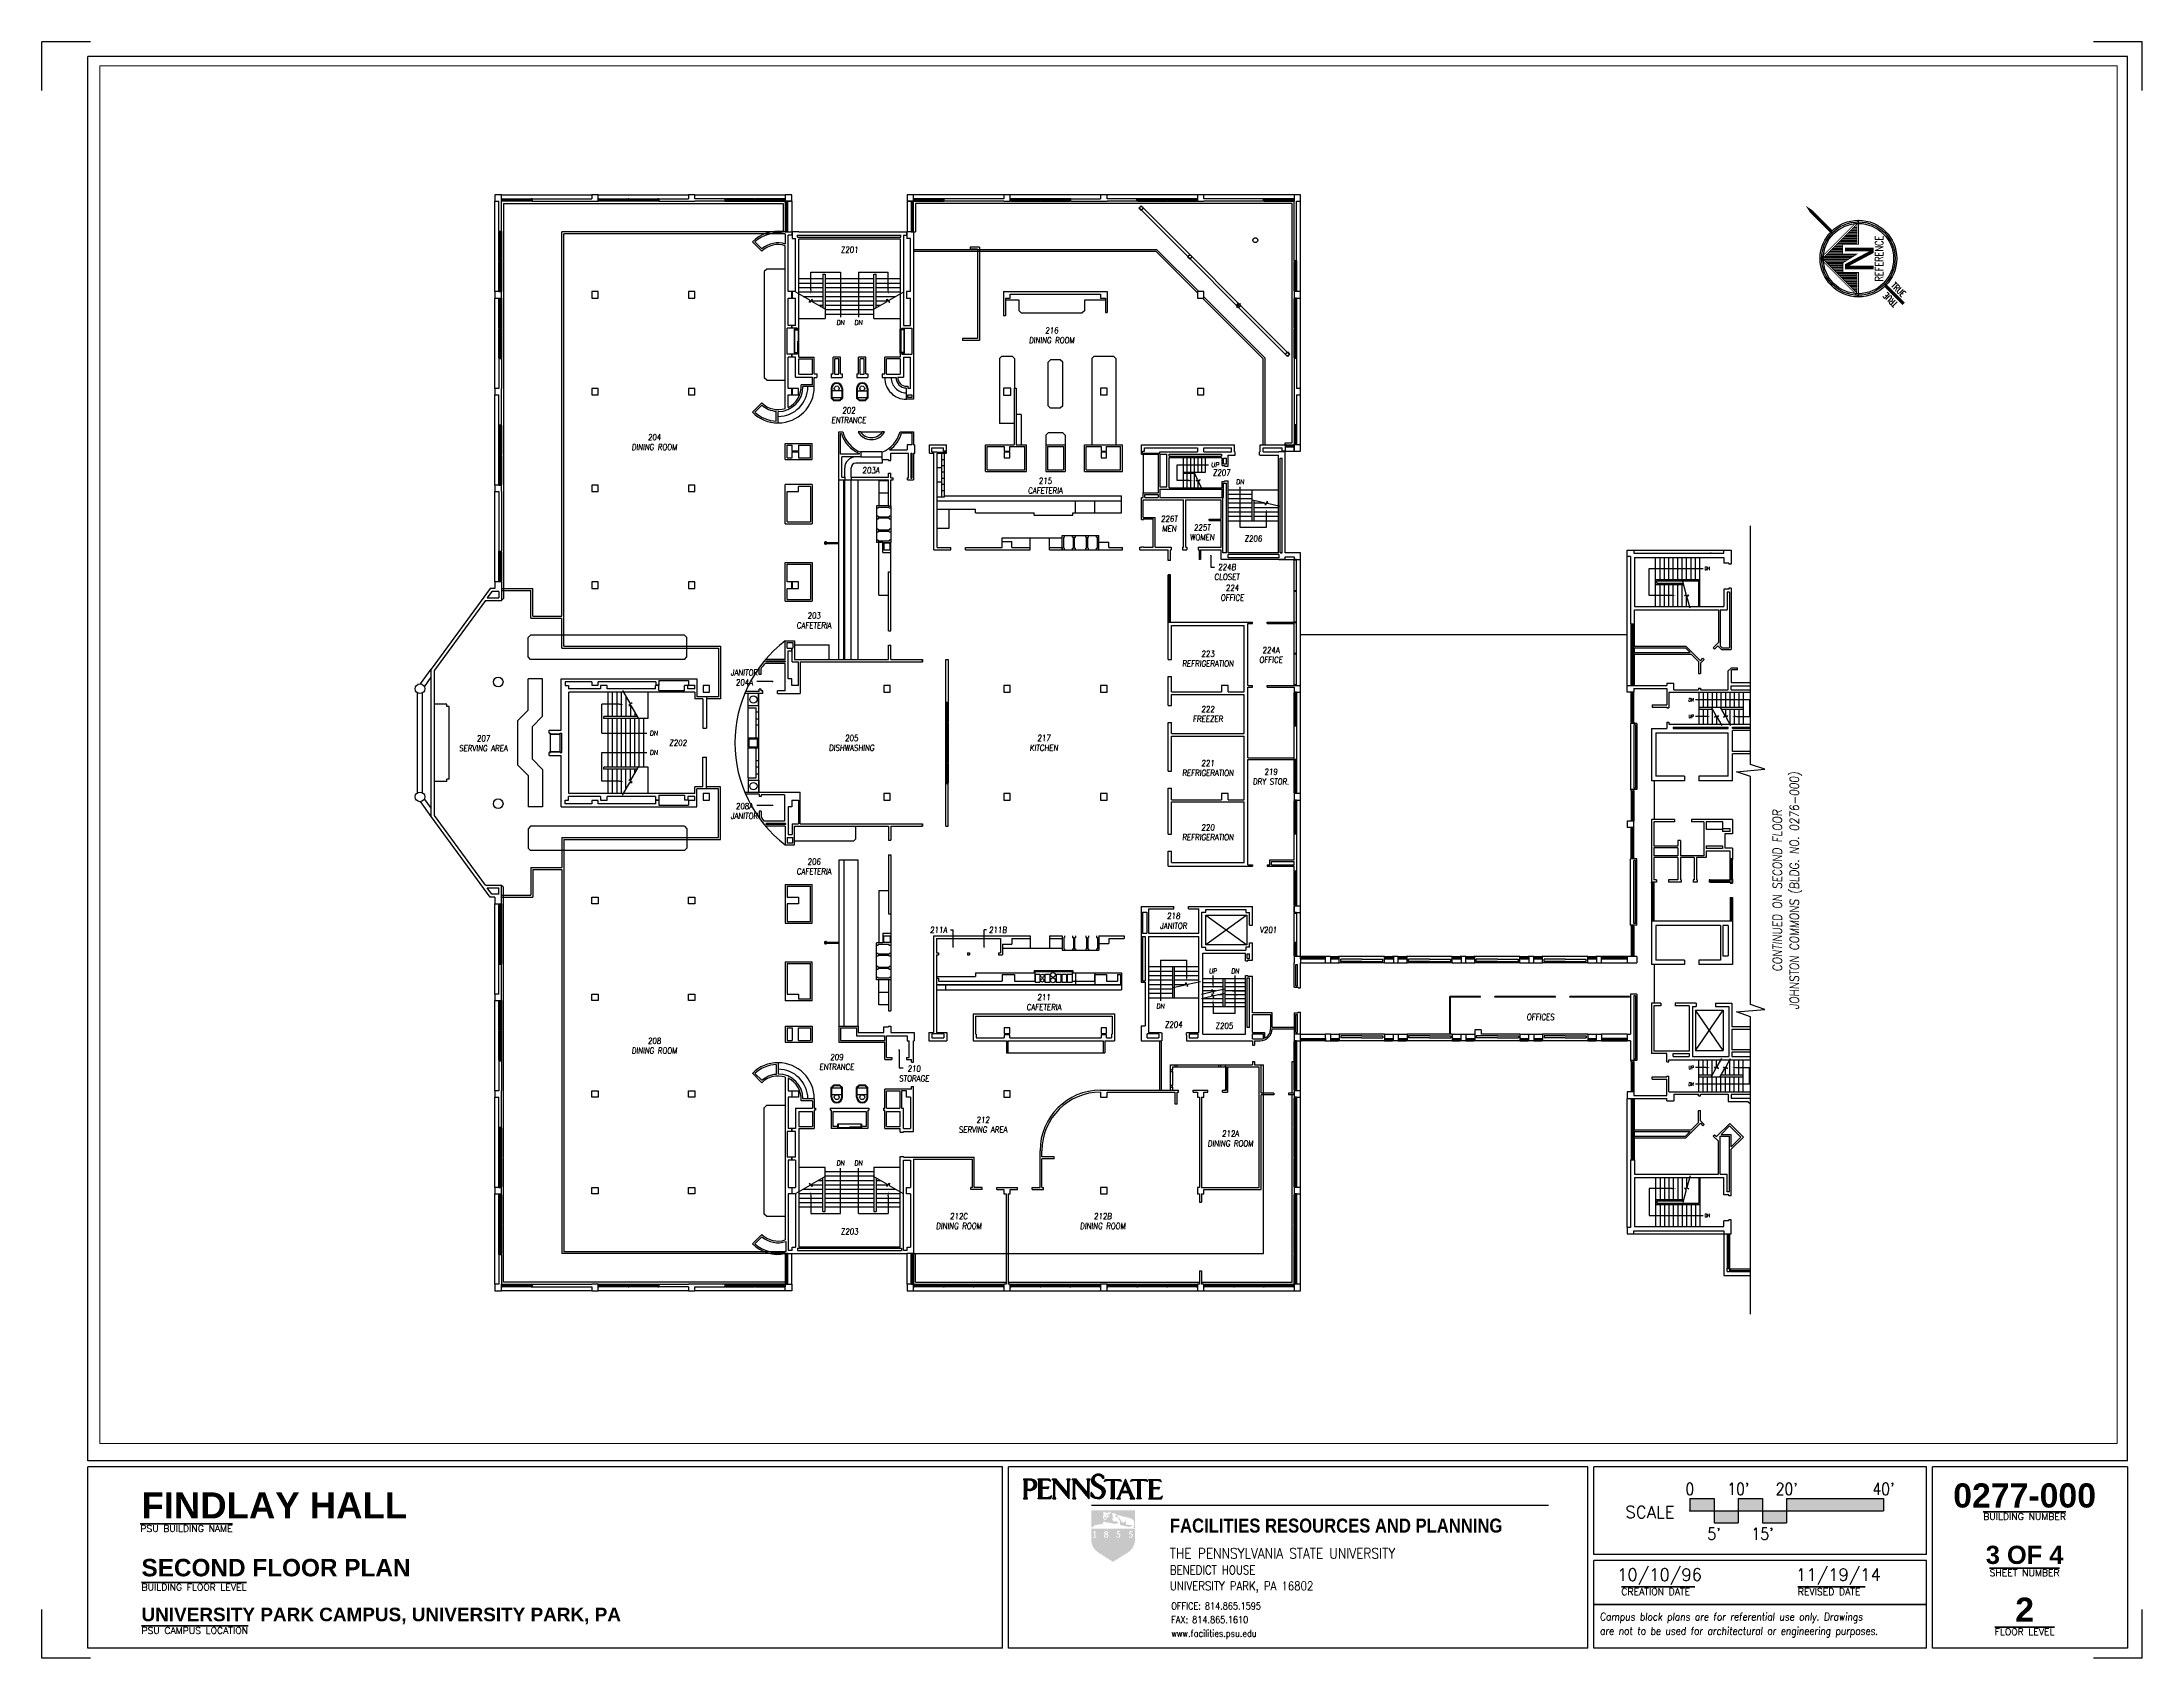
# Paper-space layout '17x22 Canon Copier' of a CAD drawing. Extents: x 0 to 21.7, y 0 to 16.7.
# The model-space entities are those that its viewports show. They can reach past a viewport. Long polylines and large blocks are cut down to what shows.
import ezdxf
from ezdxf.enums import TextEntityAlignment as Align

# ---------------------------------------------------------------- set-up
doc = ezdxf.new("R2010")
doc.units = 0
doc.header["$MEASUREMENT"] = 0
for name, pattern in [('DASHED', [0.75, 0.5, -0.25]), ('HIDDEN', [0.375, 0.25, -0.125]), ('HIDDEN2', [0.1875, 0.125, -0.0625])]:
    doc.linetypes.add(name, pattern=pattern)
doc.layers.get('0').update_dxf_attribs({"linetype": 'CONTINUOUS'})
doc.layers.get('defpoints').update_dxf_attribs({"linetype": 'CONTINUOUS'})
for name, color, linetype in [('A-BELOW', 111, 'CONTINUOUS'), ('A-FS-ID', 6, 'CONTINUOUS'), ('A-FS-NM', 6, 'CONTINUOUS'), ('A-GLAZ', 191, 'CONTINUOUS'), ('A-OVHD', 111, 'CONTINUOUS'), ('A-STRS', 4, 'CONTINUOUS'), ('A-WL-EX', 171, 'CONTINUOUS'), ('SHELL', 2, 'CONTINUOUS'), ('TB_LINES', 5, 'CONTINUOUS'), ('TB_TEXT', 2, 'CONTINUOUS'), ('TITLEBLK', 5, 'CONTINUOUS'), ('TITLETXT', 1, 'CONTINUOUS')]:
    doc.layers.add(name, color=color, linetype=linetype)
doc.layers.add('border text', color=3, linetype='CONTINUOUS', lineweight=50)
doc.styles.add('ARIAL', font='arialbd.ttf')
doc.styles.add('OUTLINE', font='verdana.ttf', dxfattribs={"height": 6})
doc.styles.add('PSU1', font='romans.shx', dxfattribs={"width": 0.85, "height": 0.09375})
doc.styles.add('PSU2', font='arialbd.ttf', dxfattribs={"width": 0.85, "height": 0.09375})
doc.styles.add('ROMAND', font='romand', dxfattribs={"width": 0.75, "height": 0.25})
doc.styles.add('SIMPLEX', font='SIMPLEX.SHX')
doc.styles.get("Standard").update_dxf_attribs({"font": 'romans.shx', "width": 0.85, "oblique": 5, "height": 15})
doc.styles.add('TITLE', font='simplex.shx')

psp = doc.layouts.new('17x22 Canon Copier')

msp = doc.modelspace()

# ---------------------------------------------------------------- texts
at = {"layer": 'A-FS-ID', "oblique": 5, "width": 0.85}
for s, p in [('Z201', (2429.3, 3229.6)), ('216', (2930.8, 3029.4)), ('202', (2427.6, 2831.2)), ('204', (1945.4, 2764.5)), ('203A', (2482.4, 2682.5)), ('215', (2914.8, 2656.4)), ('Z207', (3352, 2676.6)), ('226T', (3222.3, 2562.2)), ('225T', (3303.9, 2540.5)), ('Z206', (3430.5, 2513.1)), ('224B', (3365.4, 2442.5)), ('224', (3378.6, 2390.9)), ('203', (2341.2, 2322.2)), ('224A', (3474.5, 2236.7)), ('223', (3318.1, 2227.4)), ('204A', (2168.4, 2156.5)), ('222', (3318.1, 2090.1)), ('207', (1521.2, 2017.6)), ('Z202', (2004, 2006.6)), ('205', (2434.4, 2018.5)), ('217', (2911.4, 2018.5)), ('221', (3318.1, 1956.1)), ('219', (3474.5, 1934.8)), ('208A', (2168.4, 1849.5)), ('220', (3318.1, 1796.7)), ('206', (2341.2, 1711.8)), ('218', (3232.9, 1577.2)), ('211A', (2650.1, 1542.5)), ('211B', (2797.1, 1542.5)), ('V201', (3468, 1542.4)), ('211', (2911.4, 1375.4)), ('Z204', (3232.9, 1307.6)), ('Z205', (3358.5, 1304.6)), ('OFFICES', (4143, 1326.6)), ('208', (1945.4, 1267.5)), ('209', (2397.6, 1227.1)), ('210', (2589.4, 1198.5)), ('212', (2760.4, 1071.5)), ('212A', (3374.1, 1037.3)), ('212C', (2700.4, 832.5)), ('212B', (3057.4, 832.5)), ('Z203', (2429.3, 794.6))]:
    msp.add_text(s, height=15, dxfattribs=at).set_placement(p, align=Align.MIDDLE)
at = {"layer": 'A-FS-NM', "oblique": 5, "width": 0.85}
for s, p in [('DINING ROOM', (2930.8, 3005.1)), ('ENTRANCE', (2427.6, 2806.9)), ('DINING ROOM', (1945.4, 2740.2)), ('CAFETERIA', (2914.8, 2632.1)), ('MEN', (3222.3, 2537.9)), ('WOMEN', (3303.9, 2516.3)), ('CLOSET', (3365.4, 2418.2)), ('OFFICE', (3378.6, 2366.6)), ('CAFETERIA', (2341.2, 2297.9)), ('JANITOR', (2168.4, 2180.8)), ('REFRIGERATION', (3318.1, 2203.1)), ('OFFICE', (3474.5, 2212.5)), ('FREEZER', (3318.1, 2065.8)), ('SERVING AREA', (1521.2, 1993.3)), ('DISHWASHING', (2434.4, 1994.2)), ('KITCHEN', (2911.4, 1994.2)), ('REFRIGERATION', (3318.1, 1931.8)), ('DRY STOR.', (3474.5, 1910.5)), ('JANITOR', (2168.4, 1825.2)), ('REFRIGERATION', (3318.1, 1772.4)), ('CAFETERIA', (2341.2, 1687.5)), ('JANITOR', (3232.9, 1552.9)), ('CAFETERIA', (2911.4, 1351.1)), ('DINING ROOM', (1945.4, 1243.2)), ('ENTRANCE', (2397.6, 1202.8)), ('STORAGE', (2589.4, 1174.2)), ('SERVING AREA', (2760.4, 1047.2)), ('DINING ROOM', (3374.1, 1013)), ('DINING ROOM', (2700.4, 808.2)), ('DINING ROOM', (3057.4, 808.2))]:
    msp.add_text(s, height=15, dxfattribs=at).set_placement(p, align=Align.MIDDLE)
at = {"layer": 'A-STRS', "oblique": 5, "width": 0.85}
for s, height, p in [('DN', 12, (2407.1, 3048.9)), ('DN', 12, (2451.4, 3048.9)), ('UP', 12, (3335.9, 2696.1)), ('DN', 12, (3398, 2654)), ('DN', 8, (4556.3, 2439.1)), ('DN', 8, (4516.5, 2113.1)), ('DN', 12, (1943.8, 2030.5)), ('UP', 8, (4516.5, 2072.1)), ('DN', 12, (1943.8, 1982.7)), ('UP', 12, (3330.5, 1440.8)), ('DN', 12, (3385.8, 1440.8)), ('DN', 12, (3200.4, 1353.5)), ('UP', 8, (4516.5, 1201.1)), ('DN', 8, (4516.5, 1160.1)), ('DN', 12, (2407.1, 964.4)), ('DN', 12, (2451.4, 964.4)), ('DN', 8, (4556.3, 834.1))]:
    msp.add_text(s, height=height, dxfattribs=at).set_placement(p, align=Align.MIDDLE)
at = {"layer": 'SHELL', "style": 'ROMAND', "oblique": 5, "width": 0.85}
for s, p in [('JOHNSTON COMMONS (BLDG. NO. 0276-000)', (4774.1, 1640.2)), ('CONTINUED ON SECOND FLOOR', (4730.2, 1640.2))]:
    msp.add_text(s, height=22.5, rotation=90, dxfattribs=at).set_placement(p, align=Align.MIDDLE)

# ---------------------------------------------------------------- blocks, each defined once
blk = doc.blocks.new('17x22 title block')
at = {"layer": 'TB_LINES'}
h = blk.add_hatch(color=8, dxfattribs=at)
edge = h.paths.add_edge_path()
edge.add_arc((11.136, 1.224), 0.158, 311.5897, 359.5351)
edge.add_line((11.294, 1.223), (11.294, 1.335))
edge.add_line((11.294, 1.335), (10.842, 1.335))
edge.add_line((10.842, 1.335), (10.842, 1.223))
edge.add_arc((11, 1.224), 0.158, 180.4649, 228.4103)
edge.add_line((10.895, 1.106), (10.919, 1.087))
edge.add_line((10.919, 1.087), (11.067, 0.994))
edge.add_line((11.067, 0.994), (11.217, 1.087))
edge.add_line((11.217, 1.087), (11.241, 1.106))
edge = h.paths.add_edge_path()
edge.add_line((11.294, 1.526), (11.294, 1.342))
edge.add_line((11.294, 1.342), (11.277, 1.346))
edge.add_line((11.277, 1.346), (11.289, 1.382))
edge.add_line((11.289, 1.382), (11.285, 1.383))
edge.add_arc((11.182, 1.406), 0.105, 347.4702, 350.0129)
edge.add_arc((11.21, 1.401), 0.0762, 350.0135, 352.9976)
edge.add_arc((11.221, 1.399), 0.0654, 352.999, 356.1611)
edge.add_arc((11.237, 1.398), 0.0497, 356.1584, 359.7877)
edge.add_arc((11.242, 1.398), 0.0441, 359.7906, 363.4011)
edge.add_arc((11.249, 1.399), 0.0374, 3.3997, 7.3206)
edge.add_arc((11.251, 1.399), 0.0359, 7.3192, 10.7365)
edge.add_arc((11.248, 1.398), 0.0385, 10.7396, 14.0378)
edge.add_arc((11.248, 1.398), 0.0388, 14.0384, 16.9073)
edge.add_line((11.285, 1.41), (11.284, 1.413))
edge.add_line((11.284, 1.413), (11.281, 1.417))
edge.add_line((11.281, 1.417), (11.279, 1.421))
edge.add_line((11.279, 1.421), (11.274, 1.426))
edge.add_line((11.274, 1.426), (11.269, 1.432))
edge.add_line((11.269, 1.432), (11.263, 1.436))
edge.add_line((11.263, 1.436), (11.257, 1.44))
edge.add_line((11.257, 1.44), (11.251, 1.443))
edge.add_line((11.251, 1.443), (11.241, 1.446))
edge.add_line((11.241, 1.446), (11.236, 1.448))
edge.add_line((11.236, 1.448), (11.219, 1.452))
edge.add_line((11.219, 1.452), (11.199, 1.456))
edge.add_line((11.199, 1.456), (11.112, 1.478))
edge.add_arc((11.111, 1.476), 0.0015, 75.965, 201.8028)
edge.add_line((11.11, 1.476), (11.112, 1.472))
edge.add_line((11.112, 1.472), (11.114, 1.463))
edge.add_line((11.114, 1.463), (11.115, 1.457))
edge.add_arc((11.118, 1.458), 0.003, 189.4619, 269.9996)
edge.add_line((11.118, 1.455), (11.123, 1.455))
edge.add_line((11.123, 1.455), (11.127, 1.449))
edge.add_line((11.127, 1.449), (11.13, 1.446))
edge.add_line((11.13, 1.446), (11.137, 1.439))
edge.add_line((11.137, 1.439), (11.144, 1.429))
edge.add_line((11.144, 1.429), (11.151, 1.418))
edge.add_line((11.151, 1.418), (11.155, 1.408))
edge.add_line((11.155, 1.408), (11.158, 1.401))
edge.add_line((11.158, 1.401), (11.178, 1.401))
edge.add_line((11.178, 1.401), (11.189, 1.407))
edge.add_line((11.189, 1.407), (11.192, 1.432))
edge.add_line((11.192, 1.432), (11.192, 1.435))
edge.add_line((11.192, 1.435), (11.193, 1.435))
edge.add_line((11.193, 1.435), (11.202, 1.379))
edge.add_line((11.202, 1.379), (11.265, 1.372))
edge.add_line((11.265, 1.372), (11.265, 1.37))
edge.add_line((11.265, 1.37), (11.259, 1.359))
edge.add_line((11.259, 1.359), (11.258, 1.359))
edge.add_line((11.258, 1.359), (11.258, 1.36))
edge.add_line((11.258, 1.36), (11.244, 1.36))
edge.add_arc((11.244, 1.357), 0.003, 89.9996, 158.198)
edge.add_line((11.242, 1.359), (11.24, 1.353))
edge.add_line((11.24, 1.353), (11.14, 1.375))
edge.add_line((11.14, 1.375), (11.141, 1.383))
edge.add_line((11.141, 1.383), (11.141, 1.393))
edge.add_line((11.141, 1.393), (11.14, 1.4))
edge.add_line((11.14, 1.4), (11.138, 1.413))
edge.add_line((11.138, 1.413), (11.136, 1.418))
edge.add_line((11.136, 1.418), (11.134, 1.423))
edge.add_line((11.134, 1.423), (11.132, 1.427))
edge.add_line((11.132, 1.427), (11.13, 1.431))
edge.add_line((11.13, 1.431), (11.127, 1.436))
edge.add_line((11.127, 1.436), (11.116, 1.453))
edge.add_line((11.116, 1.453), (11.112, 1.455))
edge.add_line((11.112, 1.455), (11.105, 1.456))
edge.add_line((11.105, 1.456), (11.095, 1.457))
edge.add_line((11.095, 1.457), (11.088, 1.46))
edge.add_arc((11.135, 1.442), 0.051, 153.8282, 159.3931, ccw=False)
edge.add_line((11.09, 1.465), (11.092, 1.468))
edge.add_line((11.092, 1.468), (11.093, 1.47))
edge.add_line((11.093, 1.47), (11.095, 1.472))
edge.add_line((11.095, 1.472), (11.097, 1.474))
edge.add_line((11.097, 1.474), (11.1, 1.475))
edge.add_line((11.1, 1.475), (11.106, 1.479))
edge.add_line((11.106, 1.479), (11.096, 1.487))
edge.add_line((11.096, 1.487), (11.094, 1.488))
edge.add_line((11.094, 1.488), (11.09, 1.491))
edge.add_line((11.09, 1.491), (11.087, 1.493))
edge.add_line((11.087, 1.493), (11.082, 1.494))
edge.add_arc((11.066, 1.453), 0.0444, 68.6262, 69.462)
edge.add_line((11.082, 1.495), (11.08, 1.495))
edge.add_line((11.08, 1.495), (11.078, 1.496))
edge.add_line((11.078, 1.496), (11.075, 1.496))
edge.add_line((11.075, 1.496), (11.072, 1.497))
edge.add_line((11.072, 1.497), (11.068, 1.497))
edge.add_line((11.068, 1.497), (11.058, 1.496))
edge.add_arc((11.059, 1.494), 0.0015, 97.634, 193.5716)
edge.add_line((11.057, 1.494), (11.067, 1.455))
edge.add_line((11.067, 1.455), (11.065, 1.448))
edge.add_line((11.065, 1.448), (11.062, 1.441))
edge.add_line((11.062, 1.441), (11.059, 1.433))
edge.add_arc((11.06, 1.432), 0.0015, 153.4407, 213.7672)
edge.add_arc((11.64, 1.82), 0.699, 213.7602, 214.1042)
edge.add_arc((11.201, 1.523), 0.169, 214.1056, 214.9507)
edge.add_arc((11.174, 1.504), 0.136, 214.9518, 216.699)
edge.add_arc((11.128, 1.47), 0.0791, 216.6964, 218.9896)
edge.add_arc((11.116, 1.46), 0.0636, 218.9905, 222.4087)
edge.add_arc((11.1, 1.446), 0.042, 222.411, 226.6154)
edge.add_arc((11.095, 1.44), 0.0348, 226.6136, 232.2987)
edge.add_arc((11.087, 1.429), 0.0211, 231.7948, 238.5324)
edge.add_arc((11.077, 1.413), 0.0015, 238.026, 269.9974)
edge.add_line((11.077, 1.411), (11.085, 1.411))
edge.add_line((11.085, 1.411), (11.096, 1.412))
edge.add_line((11.096, 1.412), (11.104, 1.412))
edge.add_arc((11.104, 1.411), 0.0015, 33.6905, 90.0005, ccw=False)
edge.add_line((11.105, 1.412), (11.11, 1.405))
edge.add_arc((11.111, 1.406), 0.0015, 213.6948, 281.3148)
edge.add_line((11.111, 1.404), (11.117, 1.405))
edge.add_line((11.117, 1.405), (11.117, 1.393))
edge.add_line((11.117, 1.393), (11.103, 1.392))
edge.add_arc((11.103, 1.389), 0.003, 95.1968, 146.3123)
edge.add_line((11.101, 1.39), (11.096, 1.383))
edge.add_line((11.096, 1.383), (11.009, 1.402))
edge.add_arc((11.008, 1.396), 0.006, 77.4721, 106.7)
edge.add_line((11.006, 1.402), (10.993, 1.398))
edge.add_line((10.993, 1.398), (10.992, 1.407))
edge.add_line((10.992, 1.407), (10.97, 1.408))
edge.add_line((10.97, 1.408), (10.968, 1.405))
edge.add_line((10.968, 1.405), (10.966, 1.403))
edge.add_line((10.966, 1.403), (10.965, 1.401))
edge.add_line((10.965, 1.401), (10.965, 1.398))
edge.add_line((10.965, 1.398), (10.964, 1.396))
edge.add_line((10.964, 1.396), (10.964, 1.394))
edge.add_line((10.964, 1.394), (10.965, 1.391))
edge.add_line((10.965, 1.391), (10.967, 1.387))
edge.add_line((10.967, 1.387), (10.875, 1.372))
edge.add_arc((10.875, 1.37), 0.0015, 99.4656, 155.5593)
edge.add_line((10.874, 1.371), (10.867, 1.357))
edge.add_arc((10.866, 1.358), 0.0015, 285.5231, 335.555, ccw=False)
edge.add_line((10.866, 1.356), (10.842, 1.349))
edge.add_line((10.842, 1.349), (10.842, 1.526))
edge.add_line((10.842, 1.526), (11.294, 1.526))
edge = h.paths.add_edge_path(flags=16)
edge.add_line((11.019, 1.479), (11.018, 1.481))
edge.add_arc((11.012, 1.464), 0.0177, 71.565, 78.69)
edge.add_arc((11.015, 1.474), 0.00705, 78.6895, 89.9996)
edge.add_line((11.015, 1.481), (11.011, 1.481))
edge.add_arc((11.011, 1.476), 0.00526, 89.9997, 111.8013)
edge.add_arc((11.011, 1.477), 0.00465, 111.8021, 135.0007)
edge.add_arc((11.015, 1.473), 0.00998, 135.0004, 146.31)
edge.add_line((11.006, 1.478), (11.005, 1.476))
edge.add_arc((11.007, 1.475), 0.0027, 153.4344, 201.8011)
edge.add_arc((11.007, 1.474), 0.00218, 201.8021, 255.9643)
edge.add_arc((11.013, 1.499), 0.028, 255.9633, 261.8694)
edge.add_line((11.009, 1.472), (11.011, 1.472))
edge.add_line((11.011, 1.472), (11.015, 1.472))
edge.add_arc((11.013, 1.478), 0.00659, 288.4358, 306.8705)
edge.add_arc((11.015, 1.476), 0.0032, 306.8694, 333.434)
edge.add_line((11.018, 1.474), (11.019, 1.479))
h.paths.add_polyline_path([(11.039, 1.49), (11.038, 1.49), (11.039, 1.49), (11.039, 1.491), (11.039, 1.492), (11.04, 1.493), (11.04, 1.494), (11.04, 1.495), (11.039, 1.496), (11.039, 1.497), (11.039, 1.498), (11.038, 1.499), (11.038, 1.5), (11.037, 1.501), (11.037, 1.502), (11.036, 1.504), (11.034, 1.505), (11.033, 1.507), (11.026, 1.498), (11.029, 1.496), (11.031, 1.494), (11.034, 1.491), (11.035, 1.488), (11.034, 1.486), (11.029, 1.485), (11.022, 1.483), (11.019, 1.483), (11.016, 1.484), (11.012, 1.484), (11.009, 1.484), (11.006, 1.483), (11.003, 1.481), (11.002, 1.48), (10.989, 1.459), (10.986, 1.458), (10.985, 1.458), (10.982, 1.459), (10.979, 1.459), (10.977, 1.459), (10.974, 1.457), (10.972, 1.456), (10.972, 1.455), (10.977, 1.449), (10.977, 1.448), (10.978, 1.446), (10.978, 1.446), (10.978, 1.445), (10.977, 1.443), (10.975, 1.439), (10.972, 1.438), (10.971, 1.437), (10.969, 1.438), (10.964, 1.446), (10.964, 1.449), (10.964, 1.452), (10.965, 1.459), (10.963, 1.464), (10.963, 1.466), (10.963, 1.467), (10.963, 1.467), (10.964, 1.468), (10.967, 1.469), (10.97, 1.469), (10.973, 1.469), (10.975, 1.47), (10.977, 1.473), (10.974, 1.472), (10.971, 1.472), (10.969, 1.472), (10.967, 1.473), (10.967, 1.476), (10.968, 1.479), (10.971, 1.48), (10.974, 1.481), (10.977, 1.481), (10.979, 1.48), (10.981, 1.484), (10.977, 1.485), (10.975, 1.486), (10.972, 1.485), (10.97, 1.484), (10.967, 1.483), (10.965, 1.481), (10.963, 1.479), (10.961, 1.479), (10.962, 1.482), (10.963, 1.485), (10.965, 1.488), (10.967, 1.491), (10.97, 1.493), (10.977, 1.497), (10.975, 1.5), (10.974, 1.504), (10.971, 1.506), (10.971, 1.506), (10.97, 1.506), (10.97, 1.505), (10.968, 1.498), (10.968, 1.494), (10.963, 1.491), (10.963, 1.501), (10.963, 1.505), (10.964, 1.508), (10.965, 1.51), (10.967, 1.512), (10.967, 1.513), (10.968, 1.513), (10.97, 1.514), (10.972, 1.513), (10.975, 1.512), (10.978, 1.511), (10.979, 1.509), (10.982, 1.507), (10.984, 1.505), (10.985, 1.503), (10.986, 1.501), (10.996, 1.502), (11.009, 1.502), (11.019, 1.501), (11.031, 1.514), (11.032, 1.515), (11.034, 1.515), (11.036, 1.514), (11.038, 1.513), (11.039, 1.513), (11.04, 1.512), (11.042, 1.511), (11.042, 1.51), (11.043, 1.509), (11.044, 1.509), (11.044, 1.508), (11.045, 1.507), (11.045, 1.506), (11.046, 1.505), (11.046, 1.504), (11.046, 1.503), (11.046, 1.502), (11.046, 1.502), (11.046, 1.501), (11.046, 1.5), (11.046, 1.499), (11.046, 1.498), (11.046, 1.497), (11.045, 1.496), (11.045, 1.495), (11.044, 1.494), (11.044, 1.493), (11.043, 1.491), (11.042, 1.491), (11.041, 1.49), (11.04, 1.49)], flags=16)
edge = h.paths.add_edge_path(flags=16)
edge.add_line((10.986, 1.449), (10.993, 1.451))
edge.add_arc((10.991, 1.454), 0.003, 291.8014, 329.7436)
edge.add_line((10.994, 1.453), (11.002, 1.467))
edge.add_arc((11.005, 1.466), 0.003, 90, 149.7436, ccw=False)
edge.add_line((11.005, 1.469), (11.013, 1.469))
edge.add_line((11.013, 1.469), (11.016, 1.469))
edge.add_line((11.016, 1.469), (11.019, 1.47))
edge.add_line((11.019, 1.47), (11.02, 1.472))
edge.add_arc((11.021, 1.471), 0.0015, 89.9994, 153.4343, ccw=False)
edge.add_line((11.021, 1.473), (11.027, 1.473))
edge.add_arc((11.026, 1.467), 0.00579, 63.437, 78.6922, ccw=False)
edge.add_arc((11.023, 1.461), 0.0125, 56.309, 63.4337, ccw=False)
edge.add_arc((11.027, 1.467), 0.00499, 45.0018, 56.3114, ccw=False)
edge.add_arc((11.03, 1.47), 0.00108, -0.0015, 44.999, ccw=False)
edge.add_arc((11.028, 1.47), 0.003, -26.564, 0.0007, ccw=False)
edge.add_line((11.031, 1.469), (11.029, 1.466))
edge.add_arc((11.025, 1.468), 0.00472, 314.9985, 333.4335, ccw=False)
edge.add_arc((11.025, 1.468), 0.00472, 296.5657, 315.0004, ccw=False)
edge.add_line((11.027, 1.464), (11.023, 1.462))
edge.add_arc((11.016, 1.477), 0.0167, 285.9453, 296.5649, ccw=False)
edge.add_arc((11.018, 1.468), 0.00743, 270.0006, 285.9459, ccw=False)
edge.add_line((11.018, 1.46), (11.013, 1.46))
edge.add_line((11.013, 1.46), (11.013, 1.457))
edge.add_arc((10.977, 1.463), 0.0362, 345.9664, 350.5403, ccw=False)
edge.add_arc((10.995, 1.459), 0.018, 336.8001, 345.9623, ccw=False)
edge.add_arc((10.999, 1.457), 0.0137, 326.3115, 336.8029, ccw=False)
edge.add_arc((11, 1.457), 0.0126, 314.9989, 326.309, ccw=False)
edge.add_arc((11.005, 1.451), 0.00476, 296.5645, 314.9999, ccw=False)
edge.add_line((11.008, 1.447), (11.003, 1.445))
edge.add_arc((10.994, 1.464), 0.0219, 288.4347, 296.5649, ccw=False)
edge.add_arc((10.999, 1.448), 0.00428, 270.0006, 288.4357, ccw=False)
edge.add_arc((10.999, 1.45), 0.00708, 258.6899, 270, ccw=False)
edge.add_line((10.998, 1.444), (10.987, 1.446))
edge.add_arc((10.987, 1.448), 0.00209, 225.0013, 251.5659, ccw=False)
edge.add_arc((10.986, 1.448), 0.000994, 179.9993, 224.9998, ccw=False)
edge.add_arc((10.986, 1.448), 0.000994, 135.0021, 180.0017, ccw=False)
edge.add_line((10.986, 1.448), (10.986, 1.449))
h.paths.add_polyline_path([(11.263, 1.311), (11.24, 1.311), (11.231, 1.279), (11.244, 1.28), (11.251, 1.28), (11.257, 1.274), (11.26, 1.266), (11.258, 1.258), (11.253, 1.252), (11.247, 1.25), (11.24, 1.251), (11.236, 1.255), (11.232, 1.259), (11.228, 1.253), (11.231, 1.251), (11.236, 1.247), (11.242, 1.244), (11.251, 1.243), (11.26, 1.247), (11.267, 1.252), (11.271, 1.261), (11.272, 1.272), (11.267, 1.281), (11.261, 1.286), (11.253, 1.289), (11.248, 1.288), (11.242, 1.287), (11.245, 1.301), (11.267, 1.301), (11.269, 1.311), (11.269, 1.313), (11.268, 1.313), (11.265, 1.311)], flags=16)
h.paths.add_polyline_path([(11.135, 1.311), (11.112, 1.311), (11.103, 1.279), (11.116, 1.28), (11.124, 1.28), (11.129, 1.274), (11.132, 1.266), (11.13, 1.258), (11.125, 1.252), (11.119, 1.25), (11.112, 1.251), (11.108, 1.255), (11.105, 1.259), (11.1, 1.253), (11.103, 1.251), (11.108, 1.247), (11.114, 1.244), (11.123, 1.243), (11.133, 1.247), (11.139, 1.252), (11.143, 1.261), (11.144, 1.272), (11.139, 1.281), (11.133, 1.286), (11.125, 1.289), (11.12, 1.288), (11.114, 1.287), (11.117, 1.301), (11.139, 1.301), (11.141, 1.311), (11.141, 1.313), (11.14, 1.313), (11.137, 1.311)], flags=16)
edge = h.paths.add_edge_path(flags=16)
edge.add_line((10.874, 1.249), (10.865, 1.249))
edge.add_arc((10.865, 1.246), 0.00357, 90, 268.1734)
edge.add_line((10.865, 1.242), (10.892, 1.242))
edge.add_arc((10.892, 1.246), 0.00357, 271.8266, 450)
edge.add_line((10.892, 1.249), (10.884, 1.249))
edge.add_line((10.884, 1.249), (10.884, 1.313))
edge.add_line((10.884, 1.313), (10.881, 1.314))
edge.add_line((10.881, 1.314), (10.866, 1.304))
edge.add_line((10.866, 1.304), (10.862, 1.302))
edge.add_line((10.862, 1.302), (10.861, 1.3))
edge.add_line((10.861, 1.3), (10.862, 1.298))
edge.add_line((10.862, 1.298), (10.862, 1.297))
edge.add_line((10.862, 1.297), (10.863, 1.297))
edge.add_line((10.863, 1.297), (10.866, 1.297))
edge.add_line((10.866, 1.297), (10.874, 1.297))
edge.add_line((10.874, 1.297), (10.874, 1.249))
h.paths.add_polyline_path([(11.008, 1.309), (11.014, 1.301), (11.015, 1.292), (11.012, 1.287), (11.007, 1.282), (11.014, 1.277), (11.018, 1.271), (11.02, 1.264), (11.018, 1.254), (11.014, 1.248), (11.006, 1.244), (10.998, 1.242), (10.987, 1.244), (10.979, 1.25), (10.975, 1.256), (10.974, 1.265), (10.978, 1.275), (10.986, 1.28), (10.981, 1.286), (10.977, 1.293), (10.979, 1.302), (10.984, 1.308), (10.989, 1.314), (10.999, 1.314)], flags=16)
h.paths.add_polyline_path([(10.988, 1.271), (10.987, 1.27), (10.987, 1.269), (10.987, 1.269), (10.987, 1.268), (10.986, 1.267), (10.986, 1.266), (10.986, 1.266), (10.986, 1.265), (10.986, 1.264), (10.986, 1.264), (10.986, 1.263), (10.986, 1.262), (10.986, 1.261), (10.986, 1.26), (10.986, 1.26), (10.986, 1.259), (10.986, 1.258), (10.987, 1.257), (10.987, 1.256), (10.987, 1.256), (10.988, 1.255), (10.988, 1.254), (10.989, 1.254), (10.989, 1.253), (10.989, 1.253), (10.99, 1.252), (10.991, 1.252), (10.991, 1.251), (10.992, 1.251), (10.993, 1.25), (10.993, 1.25), (10.994, 1.25), (10.995, 1.249), (10.996, 1.249), (10.997, 1.249), (10.997, 1.249), (10.998, 1.249), (10.999, 1.249), (11, 1.249), (11.001, 1.25), (11.002, 1.25), (11.002, 1.251), (11.003, 1.251), (11.004, 1.251), (11.004, 1.252), (11.005, 1.253), (11.006, 1.253), (11.006, 1.254), (11.006, 1.255), (11.007, 1.255), (11.007, 1.256), (11.007, 1.257), (11.008, 1.258), (11.008, 1.258), (11.008, 1.259), (11.008, 1.26), (11.008, 1.261), (11.008, 1.262), (11.008, 1.262), (11.008, 1.263), (11.008, 1.264), (11.007, 1.265), (11.007, 1.265), (11.007, 1.266), (11.007, 1.267), (11.006, 1.267), (11.006, 1.268), (11.005, 1.269), (11.004, 1.27), (11.003, 1.271), (11.002, 1.272), (11.001, 1.273), (10.999, 1.274), (10.996, 1.276), (10.993, 1.278), (10.992, 1.276), (10.99, 1.274), (10.989, 1.273), (10.989, 1.272)], flags=0)
h.paths.add_polyline_path([(11.004, 1.302), (11.003, 1.303), (11.003, 1.303), (11.002, 1.304), (11.002, 1.304), (11.001, 1.305), (11.001, 1.305), (11, 1.305), (10.999, 1.305), (10.999, 1.306), (10.998, 1.306), (10.997, 1.306), (10.996, 1.306), (10.996, 1.306), (10.995, 1.306), (10.994, 1.306), (10.994, 1.306), (10.993, 1.305), (10.992, 1.305), (10.992, 1.305), (10.991, 1.304), (10.991, 1.304), (10.99, 1.304), (10.99, 1.303), (10.99, 1.303), (10.989, 1.302), (10.989, 1.302), (10.989, 1.301), (10.989, 1.3), (10.989, 1.299), (10.989, 1.299), (10.989, 1.298), (10.989, 1.297), (10.989, 1.296), (10.989, 1.296), (10.989, 1.295), (10.99, 1.294), (10.99, 1.294), (10.99, 1.293), (10.991, 1.292), (10.992, 1.291), (10.992, 1.291), (10.993, 1.29), (10.994, 1.289), (10.995, 1.289), (10.996, 1.288), (10.997, 1.287), (10.998, 1.286), (10.999, 1.285), (11.001, 1.285), (11.002, 1.287), (11.003, 1.289), (11.004, 1.291), (11.004, 1.292), (11.005, 1.294), (11.005, 1.295), (11.005, 1.296), (11.005, 1.297), (11.005, 1.298), (11.005, 1.299), (11.005, 1.3), (11.004, 1.3), (11.004, 1.301), (11.004, 1.302)], flags=0)
edge = h.paths.add_edge_path(flags=16)
edge.add_arc((10.982, 1.437), 0.00999, 239.0368, 251.5654, ccw=False)
edge.add_arc((10.981, 1.435), 0.00797, 224.9991, 239.0352, ccw=False)
edge.add_arc((10.976, 1.431), 0.00176, 142.9616, 232.9623, ccw=False)
edge.add_line((10.975, 1.432), (10.983, 1.44))
edge.add_arc((10.985, 1.438), 0.003, 90.0006, 135.0006, ccw=False)
edge.add_line((10.985, 1.441), (10.987, 1.441))
edge.add_arc((10.987, 1.438), 0.003, 63.435, 90.0002, ccw=False)
edge.add_line((10.989, 1.44), (10.991, 1.439))
edge.add_line((10.991, 1.439), (10.993, 1.438))
edge.add_line((10.993, 1.438), (11, 1.431))
edge.add_arc((10.999, 1.43), 0.0015, -63.4351, 44.9998, ccw=False)
edge.add_line((11, 1.428), (10.993, 1.426))
edge.add_arc((10.99, 1.438), 0.0129, 269.9999, 285.255, ccw=False)
edge.add_arc((10.99, 1.457), 0.0316, 263.6599, 270, ccw=False)
edge.add_arc((10.989, 1.447), 0.0215, 255.9637, 263.6596, ccw=False)
edge.add_line((10.984, 1.426), (10.979, 1.427))
edge = h.paths.add_edge_path(flags=0)
edge.add_line((10.976, 1.472), (10.976, 1.473))
at = {"layer": 'border text', "color": 8}
blk.add_line((19.473, 0.553), (16.036, 0.553), dxfattribs=at)
at = {"layer": 'defpoints'}
for p, q in [((0.5, 16.7), (0, 16.7)), ((0, 16.2), (0, 16.7)), ((21.7, 16.7), (21.2, 16.7)), ((0, 0), (0, 0.5)), ((0.5, 0), (0, 0)), ((21.7, 0), (21.2, 0))]:
    blk.add_line(p, q, dxfattribs=at)
at = {"layer": 'SHELL', "color": 20}
for p, q in [((21.55, 16.55), (0.475, 16.55)), ((0.475, 2.038), (0.475, 16.55)), ((21.55, 2.038), (21.55, 16.55)), ((21.55, 2.038), (0.475, 2.038)), ((0.475, 0.1), (0.475, 1.975)), ((9.924, 1.975), (0.475, 1.975)), ((9.924, 0.1), (9.924, 1.975)), ((15.973, 1.975), (9.987, 1.975)), ((9.987, 0.1), (9.987, 1.975)), ((15.973, 0.1), (15.973, 1.975)), ((19.473, 1.975), (16.036, 1.975)), ((16.036, 1.069), (16.036, 1.975)), ((19.473, 1.069), (19.473, 1.975)), ((19.536, 0.1), (19.536, 1.975)), ((21.55, 1.975), (19.536, 1.975)), ((21.55, 1.975), (21.55, 0.1)), ((19.473, 1.069), (16.036, 1.069)), ((19.473, 1.006), (16.036, 1.006)), ((16.036, 0.1), (16.036, 1.006)), ((19.473, 0.1), (19.473, 1.006)), ((9.924, 0.1), (0.475, 0.1)), ((15.973, 0.1), (9.987, 0.1)), ((19.473, 0.1), (16.036, 0.1)), ((21.55, 0.1), (19.536, 0.1))]:
    blk.add_line(p, q, dxfattribs=at)
at = {"layer": 'SHELL', "color": 8}
for p, q in [((21.7, 16.2), (21.7, 16.7)), ((21.7, 0), (21.7, 0.5))]:
    blk.add_line(p, q, dxfattribs=at)
at = {"layer": 'SHELL'}
blk.add_point((17.028, 1.522), dxfattribs=at)
at = {"layer": 'TB_TEXT', "color": 5, "linetype": 'Continuous'}
for p, q in [((10.212, 1.848), (10.143, 1.848)), ((10.143, 1.848), (10.143, 1.845)), ((10.143, 1.845), (10.146, 1.842)), ((10.152, 1.828), (10.152, 1.666)), ((10.239, 1.737), (10.249, 1.741)), ((10.292, 1.85), (10.405, 1.85)), ((10.292, 1.847), (10.292, 1.85)), ((10.295, 1.844), (10.292, 1.847)), ((10.301, 1.826), (10.301, 1.83)), ((10.301, 1.666), (10.301, 1.826)), ((10.376, 1.838), (10.332, 1.838)), ((10.332, 1.838), (10.332, 1.765)), ((10.332, 1.765), (10.374, 1.765)), ((10.332, 1.751), (10.332, 1.661)), ((10.384, 1.751), (10.332, 1.751)), ((10.374, 1.765), (10.379, 1.766)), ((10.382, 1.838), (10.376, 1.838)), ((10.386, 1.751), (10.384, 1.751)), ((10.392, 1.747), (10.391, 1.748)), ((10.393, 1.747), (10.392, 1.747)), ((10.404, 1.769), (10.393, 1.747)), ((10.4, 1.769), (10.403, 1.77)), ((10.405, 1.85), (10.421, 1.83)), ((10.419, 1.827), (10.415, 1.829)), ((10.479, 1.847), (10.438, 1.847)), ((10.438, 1.847), (10.438, 1.846)), ((10.438, 1.846), (10.441, 1.846)), ((10.446, 1.844), (10.447, 1.843)), ((10.453, 1.829), (10.453, 1.665)), ((10.467, 1.665), (10.467, 1.817)), ((10.469, 1.817), (10.615, 1.644)), ((10.599, 1.702), (10.479, 1.847)), ((10.624, 1.847), (10.591, 1.847)), ((10.591, 1.847), (10.591, 1.845)), ((10.591, 1.845), (10.595, 1.842)), ((10.601, 1.828), (10.601, 1.823)), ((10.601, 1.823), (10.601, 1.702)), ((10.615, 1.823), (10.615, 1.828)), ((10.615, 1.644), (10.615, 1.823)), ((10.621, 1.842), (10.624, 1.845)), ((10.624, 1.845), (10.624, 1.847)), ((10.686, 1.847), (10.645, 1.847)), ((10.645, 1.847), (10.645, 1.846)), ((10.645, 1.846), (10.647, 1.846)), ((10.653, 1.844), (10.654, 1.843)), ((10.66, 1.829), (10.66, 1.665)), ((10.674, 1.665), (10.674, 1.817)), ((10.676, 1.817), (10.822, 1.644)), ((10.806, 1.702), (10.686, 1.847)), ((10.831, 1.847), (10.798, 1.847)), ((10.798, 1.847), (10.798, 1.845)), ((10.798, 1.845), (10.801, 1.842)), ((10.807, 1.828), (10.807, 1.823)), ((10.807, 1.823), (10.807, 1.702)), ((10.822, 1.823), (10.822, 1.828)), ((10.822, 1.644), (10.822, 1.823)), ((10.828, 1.842), (10.831, 1.845)), ((10.831, 1.845), (10.831, 1.847)), ((10.929, 1.752), (10.886, 1.775)), ((10.908, 1.801), (10.936, 1.784)), ((10.953, 1.891), (10.97, 1.882)), ((10.969, 1.85), (10.954, 1.87)), ((10.97, 1.882), (10.97, 1.851)), ((10.977, 1.824), (10.994, 1.845)), ((10.978, 1.824), (10.977, 1.824)), ((10.982, 1.826), (10.978, 1.824)), ((10.994, 1.845), (10.996, 1.845)), ((10.996, 1.845), (11.139, 1.845)), ((11.009, 1.833), (11.002, 1.832)), ((11.017, 1.833), (11.009, 1.833)), ((11.052, 1.833), (11.017, 1.833)), ((11.052, 1.665), (11.052, 1.833)), ((11.078, 1.833), (11.078, 1.665)), ((11.113, 1.833), (11.078, 1.833)), ((11.118, 1.833), (11.113, 1.833)), ((11.197, 1.847), (11.124, 1.665)), ((11.139, 1.845), (11.155, 1.824)), ((11.154, 1.824), (11.149, 1.826)), ((11.155, 1.824), (11.154, 1.824)), ((11.16, 1.722), (11.192, 1.799)), ((11.193, 1.799), (11.226, 1.722)), ((11.276, 1.666), (11.197, 1.847)), ((11.249, 1.824), (11.265, 1.845)), ((11.253, 1.826), (11.249, 1.824)), ((11.249, 1.824), (11.249, 1.824)), ((11.265, 1.845), (11.267, 1.845)), ((11.267, 1.845), (11.41, 1.845)), ((11.28, 1.833), (11.273, 1.832)), ((11.288, 1.833), (11.28, 1.833)), ((11.323, 1.833), (11.288, 1.833)), ((11.323, 1.665), (11.323, 1.833)), ((11.349, 1.833), (11.349, 1.665)), ((11.384, 1.833), (11.349, 1.833)), ((11.39, 1.833), (11.384, 1.833)), ((11.41, 1.845), (11.426, 1.824)), ((11.425, 1.824), (11.42, 1.826)), ((11.426, 1.824), (11.425, 1.824)), ((11.437, 1.845), (11.549, 1.845)), ((11.437, 1.843), (11.437, 1.845)), ((11.44, 1.839), (11.437, 1.843)), ((11.446, 1.821), (11.446, 1.826)), ((11.446, 1.661), (11.446, 1.821)), ((11.476, 1.833), (11.476, 1.761)), ((11.521, 1.833), (11.476, 1.833)), ((11.476, 1.761), (11.519, 1.761)), ((11.476, 1.747), (11.476, 1.656)), ((11.529, 1.747), (11.476, 1.747)), ((11.519, 1.761), (11.524, 1.761)), ((11.527, 1.833), (11.521, 1.833)), ((11.531, 1.746), (11.529, 1.747)), ((11.537, 1.742), (11.536, 1.743)), ((11.538, 1.742), (11.537, 1.742)), ((11.548, 1.764), (11.538, 1.742)), ((11.545, 1.764), (11.547, 1.765)), ((11.549, 1.845), (11.566, 1.825)), ((11.564, 1.822), (11.56, 1.825)), ((10.146, 1.65), (10.143, 1.647)), ((10.143, 1.647), (10.143, 1.644)), ((10.143, 1.644), (10.184, 1.644)), ((10.152, 1.668), (10.152, 1.663)), ((10.175, 1.663), (10.175, 1.732)), ((10.177, 1.734), (10.184, 1.733)), ((10.184, 1.646), (10.181, 1.649)), ((10.184, 1.733), (10.203, 1.732)), ((10.184, 1.644), (10.184, 1.646)), ((10.292, 1.649), (10.295, 1.652)), ((10.292, 1.646), (10.292, 1.649)), ((10.421, 1.646), (10.292, 1.646)), ((10.334, 1.659), (10.338, 1.659)), ((10.432, 1.676), (10.421, 1.646)), ((10.426, 1.673), (10.43, 1.677)), ((10.447, 1.652), (10.444, 1.648)), ((10.444, 1.648), (10.444, 1.646)), ((10.444, 1.646), (10.477, 1.646)), ((10.477, 1.649), (10.474, 1.652)), ((10.477, 1.646), (10.477, 1.649)), ((10.654, 1.652), (10.651, 1.648)), ((10.651, 1.648), (10.651, 1.646)), ((10.651, 1.646), (10.684, 1.646)), ((10.684, 1.649), (10.68, 1.652)), ((10.684, 1.646), (10.684, 1.649)), ((10.842, 1.672), (10.842, 1.711)), ((10.849, 1.666), (10.842, 1.672)), ((10.843, 1.711), (10.852, 1.695)), ((10.864, 1.656), (10.849, 1.666)), ((10.852, 1.695), (10.864, 1.679)), ((10.864, 1.679), (10.88, 1.667)), ((10.882, 1.649), (10.864, 1.656)), ((10.88, 1.667), (10.894, 1.662)), ((10.902, 1.646), (10.882, 1.649)), ((10.921, 1.646), (10.902, 1.646)), ((10.907, 1.66), (10.92, 1.661)), ((10.932, 1.664), (10.944, 1.671)), ((10.944, 1.671), (10.956, 1.69)), ((10.956, 1.69), (10.959, 1.702)), ((11.043, 1.648), (11.046, 1.652)), ((11.043, 1.646), (11.043, 1.648)), ((11.087, 1.646), (11.043, 1.646)), ((11.084, 1.652), (11.087, 1.648)), ((11.087, 1.648), (11.087, 1.646)), ((11.11, 1.651), (11.106, 1.648)), ((11.106, 1.648), (11.106, 1.646)), ((11.106, 1.646), (11.143, 1.646)), ((11.124, 1.665), (11.121, 1.662)), ((11.136, 1.661), (11.137, 1.665)), ((11.137, 1.665), (11.156, 1.711)), ((11.143, 1.648), (11.14, 1.649)), ((11.143, 1.646), (11.143, 1.648)), ((11.156, 1.711), (11.231, 1.711)), ((11.225, 1.721), (11.161, 1.721)), ((11.231, 1.711), (11.251, 1.663)), ((11.246, 1.649), (11.244, 1.648)), ((11.244, 1.648), (11.244, 1.646)), ((11.244, 1.646), (11.293, 1.646)), ((11.251, 1.663), (11.252, 1.66)), ((11.279, 1.662), (11.276, 1.666)), ((11.293, 1.649), (11.29, 1.65)), ((11.293, 1.646), (11.293, 1.649)), ((11.314, 1.648), (11.317, 1.652)), ((11.314, 1.646), (11.314, 1.648)), ((11.359, 1.646), (11.314, 1.646)), ((11.355, 1.652), (11.359, 1.648)), ((11.359, 1.648), (11.359, 1.646)), ((11.437, 1.644), (11.44, 1.647)), ((11.437, 1.641), (11.437, 1.644)), ((11.565, 1.641), (11.437, 1.641)), ((11.478, 1.654), (11.483, 1.654)), ((11.576, 1.672), (11.565, 1.641)), ((11.571, 1.668), (11.575, 1.672))]:
    blk.add_line(p, q, dxfattribs=at)
at = {"layer": 'TB_TEXT', "color": 5}
for p, q in [((10.144, 1.844), (10.144, 1.848)), ((10.146, 1.842), (10.146, 1.848)), ((10.147, 1.84), (10.147, 1.848)), ((10.149, 1.838), (10.149, 1.848)), ((10.151, 1.834), (10.151, 1.848)), ((10.152, 1.644), (10.152, 1.848)), ((10.154, 1.644), (10.154, 1.848)), ((10.156, 1.644), (10.156, 1.848)), ((10.158, 1.644), (10.158, 1.848)), ((10.159, 1.644), (10.159, 1.848)), ((10.161, 1.644), (10.161, 1.848)), ((10.163, 1.644), (10.163, 1.848)), ((10.165, 1.644), (10.165, 1.848)), ((10.166, 1.644), (10.166, 1.848)), ((10.168, 1.644), (10.168, 1.848)), ((10.17, 1.644), (10.17, 1.848)), ((10.172, 1.644), (10.172, 1.848)), ((10.173, 1.644), (10.173, 1.848)), ((10.175, 1.838), (10.175, 1.848)), ((10.175, 1.732), (10.175, 1.747)), ((10.177, 1.838), (10.177, 1.848)), ((10.177, 1.734), (10.177, 1.746)), ((10.179, 1.838), (10.179, 1.848)), ((10.179, 1.734), (10.179, 1.746)), ((10.18, 1.838), (10.18, 1.848)), ((10.18, 1.734), (10.18, 1.746)), ((10.182, 1.839), (10.182, 1.848)), ((10.182, 1.734), (10.182, 1.746)), ((10.184, 1.839), (10.184, 1.848)), ((10.184, 1.733), (10.184, 1.745)), ((10.186, 1.839), (10.186, 1.848)), ((10.186, 1.733), (10.186, 1.745)), ((10.187, 1.839), (10.187, 1.848)), ((10.187, 1.733), (10.187, 1.745)), ((10.189, 1.839), (10.189, 1.848)), ((10.189, 1.733), (10.189, 1.745)), ((10.191, 1.839), (10.191, 1.848)), ((10.191, 1.733), (10.191, 1.745)), ((10.192, 1.839), (10.192, 1.848)), ((10.192, 1.733), (10.192, 1.745)), ((10.194, 1.839), (10.194, 1.848)), ((10.194, 1.733), (10.194, 1.745)), ((10.196, 1.839), (10.196, 1.848)), ((10.196, 1.733), (10.196, 1.744)), ((10.198, 1.839), (10.198, 1.848)), ((10.198, 1.732), (10.198, 1.744)), ((10.199, 1.839), (10.199, 1.848)), ((10.199, 1.732), (10.199, 1.744)), ((10.201, 1.839), (10.201, 1.848)), ((10.201, 1.732), (10.201, 1.744)), ((10.203, 1.838), (10.203, 1.848)), ((10.203, 1.732), (10.203, 1.745)), ((10.205, 1.838), (10.205, 1.848)), ((10.205, 1.732), (10.205, 1.745)), ((10.206, 1.838), (10.206, 1.848)), ((10.206, 1.732), (10.206, 1.745)), ((10.208, 1.838), (10.208, 1.848)), ((10.208, 1.732), (10.208, 1.745)), ((10.21, 1.838), (10.21, 1.848)), ((10.21, 1.732), (10.21, 1.745)), ((10.212, 1.838), (10.212, 1.848)), ((10.212, 1.732), (10.212, 1.746)), ((10.213, 1.838), (10.213, 1.848)), ((10.213, 1.733), (10.213, 1.746)), ((10.215, 1.837), (10.215, 1.848)), ((10.215, 1.733), (10.215, 1.746)), ((10.217, 1.837), (10.217, 1.848)), ((10.217, 1.733), (10.217, 1.747)), ((10.219, 1.837), (10.219, 1.848)), ((10.219, 1.733), (10.219, 1.747)), ((10.22, 1.837), (10.22, 1.848)), ((10.22, 1.733), (10.22, 1.748)), ((10.222, 1.836), (10.222, 1.847)), ((10.222, 1.733), (10.222, 1.749)), ((10.224, 1.836), (10.224, 1.847)), ((10.224, 1.734), (10.224, 1.749)), ((10.226, 1.835), (10.226, 1.847)), ((10.226, 1.734), (10.226, 1.75)), ((10.227, 1.835), (10.227, 1.847)), ((10.227, 1.734), (10.227, 1.751)), ((10.229, 1.834), (10.229, 1.847)), ((10.229, 1.735), (10.229, 1.752)), ((10.231, 1.833), (10.231, 1.846)), ((10.231, 1.735), (10.231, 1.753)), ((10.233, 1.832), (10.233, 1.846)), ((10.233, 1.736), (10.233, 1.754)), ((10.234, 1.831), (10.234, 1.846)), ((10.234, 1.736), (10.234, 1.756)), ((10.236, 1.829), (10.236, 1.845)), ((10.236, 1.737), (10.236, 1.757)), ((10.238, 1.828), (10.238, 1.845)), ((10.238, 1.737), (10.238, 1.759)), ((10.239, 1.826), (10.239, 1.844)), ((10.239, 1.738), (10.239, 1.761)), ((10.241, 1.823), (10.241, 1.844)), ((10.241, 1.738), (10.241, 1.763)), ((10.243, 1.821), (10.243, 1.843)), ((10.243, 1.739), (10.243, 1.766)), ((10.245, 1.818), (10.245, 1.843)), ((10.245, 1.74), (10.245, 1.769)), ((10.246, 1.815), (10.246, 1.842)), ((10.246, 1.74), (10.246, 1.773)), ((10.248, 1.81), (10.248, 1.842)), ((10.248, 1.741), (10.248, 1.777)), ((10.25, 1.805), (10.25, 1.841)), ((10.25, 1.742), (10.25, 1.782)), ((10.252, 1.794), (10.252, 1.84)), ((10.252, 1.743), (10.252, 1.792)), ((10.253, 1.744), (10.253, 1.839)), ((10.255, 1.745), (10.255, 1.838)), ((10.257, 1.747), (10.257, 1.837)), ((10.259, 1.748), (10.259, 1.836)), ((10.26, 1.75), (10.26, 1.835)), ((10.262, 1.751), (10.262, 1.833)), ((10.264, 1.753), (10.264, 1.832)), ((10.266, 1.755), (10.266, 1.83)), ((10.267, 1.757), (10.267, 1.828)), ((10.269, 1.759), (10.269, 1.827)), ((10.271, 1.761), (10.271, 1.824)), ((10.273, 1.764), (10.273, 1.822)), ((10.274, 1.767), (10.274, 1.819)), ((10.276, 1.77), (10.276, 1.816)), ((10.278, 1.774), (10.278, 1.812)), ((10.28, 1.779), (10.28, 1.806)), ((10.281, 1.788), (10.281, 1.796)), ((10.293, 1.846), (10.293, 1.85)), ((10.295, 1.844), (10.295, 1.85)), ((10.297, 1.842), (10.297, 1.85)), ((10.299, 1.839), (10.299, 1.85)), ((10.3, 1.836), (10.3, 1.85)), ((10.302, 1.646), (10.302, 1.85)), ((10.304, 1.646), (10.304, 1.85)), ((10.306, 1.646), (10.306, 1.85)), ((10.307, 1.646), (10.307, 1.85)), ((10.309, 1.646), (10.309, 1.85)), ((10.311, 1.646), (10.311, 1.85)), ((10.313, 1.646), (10.313, 1.85)), ((10.314, 1.646), (10.314, 1.85)), ((10.316, 1.646), (10.316, 1.85)), ((10.318, 1.646), (10.318, 1.85)), ((10.32, 1.646), (10.32, 1.85)), ((10.321, 1.646), (10.321, 1.85)), ((10.323, 1.646), (10.323, 1.85)), ((10.325, 1.646), (10.325, 1.85)), ((10.326, 1.646), (10.326, 1.85)), ((10.328, 1.646), (10.328, 1.85)), ((10.33, 1.646), (10.33, 1.85)), ((10.332, 1.646), (10.332, 1.85)), ((10.333, 1.838), (10.333, 1.85)), ((10.333, 1.751), (10.333, 1.765)), ((10.335, 1.838), (10.335, 1.85)), ((10.335, 1.751), (10.335, 1.765)), ((10.337, 1.838), (10.337, 1.85)), ((10.337, 1.751), (10.337, 1.765)), ((10.339, 1.838), (10.339, 1.85)), ((10.339, 1.751), (10.339, 1.765)), ((10.34, 1.838), (10.34, 1.85)), ((10.34, 1.751), (10.34, 1.765)), ((10.342, 1.838), (10.342, 1.85)), ((10.342, 1.751), (10.342, 1.765)), ((10.344, 1.838), (10.344, 1.85)), ((10.344, 1.751), (10.344, 1.765)), ((10.346, 1.838), (10.346, 1.85)), ((10.346, 1.751), (10.346, 1.765)), ((10.347, 1.838), (10.347, 1.85)), ((10.347, 1.751), (10.347, 1.765)), ((10.349, 1.838), (10.349, 1.85)), ((10.349, 1.751), (10.349, 1.765)), ((10.351, 1.838), (10.351, 1.85)), ((10.351, 1.751), (10.351, 1.765)), ((10.353, 1.838), (10.353, 1.85)), ((10.353, 1.751), (10.353, 1.765)), ((10.354, 1.838), (10.354, 1.85)), ((10.354, 1.751), (10.354, 1.765)), ((10.356, 1.838), (10.356, 1.85)), ((10.356, 1.751), (10.356, 1.765)), ((10.358, 1.838), (10.358, 1.85)), ((10.358, 1.751), (10.358, 1.765)), ((10.36, 1.838), (10.36, 1.85)), ((10.36, 1.751), (10.36, 1.765)), ((10.361, 1.838), (10.361, 1.85)), ((10.361, 1.751), (10.361, 1.765)), ((10.363, 1.838), (10.363, 1.85)), ((10.363, 1.751), (10.363, 1.765)), ((10.365, 1.838), (10.365, 1.85)), ((10.365, 1.751), (10.365, 1.765)), ((10.367, 1.838), (10.367, 1.85)), ((10.367, 1.751), (10.367, 1.765)), ((10.368, 1.838), (10.368, 1.85)), ((10.368, 1.751), (10.368, 1.765)), ((10.37, 1.838), (10.37, 1.85)), ((10.37, 1.751), (10.37, 1.765)), ((10.372, 1.838), (10.372, 1.85)), ((10.372, 1.751), (10.372, 1.765)), ((10.373, 1.838), (10.373, 1.85)), ((10.373, 1.751), (10.373, 1.765)), ((10.375, 1.838), (10.375, 1.85)), ((10.375, 1.751), (10.375, 1.765)), ((10.377, 1.838), (10.377, 1.85)), ((10.377, 1.751), (10.377, 1.765)), ((10.379, 1.838), (10.379, 1.85)), ((10.379, 1.751), (10.379, 1.766)), ((10.38, 1.838), (10.38, 1.85)), ((10.38, 1.751), (10.38, 1.766)), ((10.382, 1.838), (10.382, 1.85)), ((10.382, 1.751), (10.382, 1.766)), ((10.384, 1.838), (10.384, 1.85)), ((10.384, 1.751), (10.384, 1.766)), ((10.386, 1.837), (10.386, 1.85)), ((10.386, 1.751), (10.386, 1.766)), ((10.387, 1.837), (10.387, 1.85)), ((10.387, 1.751), (10.387, 1.766)), ((10.389, 1.837), (10.389, 1.85)), ((10.389, 1.75), (10.389, 1.766)), ((10.391, 1.837), (10.391, 1.85)), ((10.391, 1.748), (10.391, 1.766)), ((10.393, 1.837), (10.393, 1.85)), ((10.393, 1.747), (10.393, 1.766)), ((10.394, 1.836), (10.394, 1.85)), ((10.394, 1.75), (10.394, 1.767)), ((10.396, 1.836), (10.396, 1.85)), ((10.396, 1.754), (10.396, 1.767)), ((10.398, 1.835), (10.398, 1.85)), ((10.398, 1.757), (10.398, 1.768)), ((10.4, 1.835), (10.4, 1.85)), ((10.4, 1.761), (10.4, 1.769)), ((10.401, 1.835), (10.401, 1.85)), ((10.401, 1.764), (10.401, 1.769)), ((10.403, 1.834), (10.403, 1.85)), ((10.403, 1.768), (10.403, 1.77)), ((10.405, 1.834), (10.405, 1.849)), ((10.407, 1.833), (10.407, 1.847)), ((10.408, 1.833), (10.408, 1.845)), ((10.41, 1.832), (10.41, 1.843)), ((10.412, 1.831), (10.412, 1.841)), ((10.414, 1.83), (10.414, 1.839)), ((10.415, 1.829), (10.415, 1.837)), ((10.417, 1.828), (10.417, 1.835)), ((10.419, 1.827), (10.419, 1.833)), ((10.42, 1.827), (10.42, 1.83)), ((10.44, 1.846), (10.44, 1.847)), ((10.441, 1.846), (10.441, 1.847)), ((10.443, 1.845), (10.443, 1.847)), ((10.445, 1.845), (10.445, 1.847)), ((10.447, 1.844), (10.447, 1.847)), ((10.448, 1.842), (10.448, 1.847)), ((10.45, 1.84), (10.45, 1.847)), ((10.452, 1.836), (10.452, 1.847)), ((10.454, 1.646), (10.454, 1.847)), ((10.455, 1.646), (10.455, 1.847)), ((10.457, 1.646), (10.457, 1.847)), ((10.459, 1.646), (10.459, 1.847)), ((10.46, 1.646), (10.46, 1.847)), ((10.462, 1.646), (10.462, 1.847)), ((10.464, 1.646), (10.464, 1.847)), ((10.466, 1.646), (10.466, 1.847)), ((10.467, 1.817), (10.467, 1.847)), ((10.469, 1.817), (10.469, 1.847)), ((10.471, 1.815), (10.471, 1.847)), ((10.473, 1.813), (10.473, 1.847)), ((10.474, 1.811), (10.474, 1.847)), ((10.476, 1.809), (10.476, 1.847)), ((10.478, 1.807), (10.478, 1.847)), ((10.48, 1.805), (10.48, 1.847)), ((10.481, 1.803), (10.481, 1.844)), ((10.483, 1.8), (10.483, 1.842)), ((10.485, 1.798), (10.485, 1.84)), ((10.487, 1.796), (10.487, 1.838)), ((10.488, 1.794), (10.488, 1.836)), ((10.49, 1.792), (10.49, 1.834)), ((10.492, 1.79), (10.492, 1.832)), ((10.494, 1.788), (10.494, 1.83)), ((10.495, 1.786), (10.495, 1.828)), ((10.497, 1.784), (10.497, 1.825)), ((10.499, 1.782), (10.499, 1.823)), ((10.501, 1.78), (10.501, 1.821)), ((10.502, 1.778), (10.502, 1.819)), ((10.504, 1.776), (10.504, 1.817)), ((10.506, 1.774), (10.506, 1.815)), ((10.507, 1.771), (10.507, 1.813)), ((10.509, 1.769), (10.509, 1.811)), ((10.511, 1.767), (10.511, 1.809)), ((10.513, 1.765), (10.513, 1.807)), ((10.514, 1.763), (10.514, 1.804)), ((10.516, 1.761), (10.516, 1.802)), ((10.518, 1.759), (10.518, 1.8)), ((10.52, 1.757), (10.52, 1.798)), ((10.521, 1.755), (10.521, 1.796)), ((10.523, 1.753), (10.523, 1.794)), ((10.525, 1.751), (10.525, 1.792)), ((10.527, 1.749), (10.527, 1.79)), ((10.528, 1.747), (10.528, 1.788)), ((10.53, 1.745), (10.53, 1.785)), ((10.532, 1.742), (10.532, 1.783)), ((10.534, 1.74), (10.534, 1.781)), ((10.535, 1.738), (10.535, 1.779)), ((10.537, 1.736), (10.537, 1.777)), ((10.539, 1.734), (10.539, 1.775)), ((10.541, 1.732), (10.541, 1.773)), ((10.542, 1.73), (10.542, 1.771)), ((10.544, 1.728), (10.544, 1.769)), ((10.546, 1.726), (10.546, 1.766)), ((10.548, 1.724), (10.548, 1.764)), ((10.549, 1.722), (10.549, 1.762)), ((10.551, 1.72), (10.551, 1.76)), ((10.553, 1.718), (10.553, 1.758)), ((10.554, 1.715), (10.554, 1.756)), ((10.556, 1.713), (10.556, 1.754)), ((10.558, 1.711), (10.558, 1.752)), ((10.56, 1.709), (10.56, 1.75)), ((10.561, 1.707), (10.561, 1.747)), ((10.563, 1.705), (10.563, 1.745)), ((10.565, 1.703), (10.565, 1.743)), ((10.567, 1.701), (10.567, 1.741)), ((10.568, 1.699), (10.568, 1.739)), ((10.57, 1.697), (10.57, 1.737)), ((10.593, 1.843), (10.593, 1.847)), ((10.595, 1.842), (10.595, 1.847)), ((10.596, 1.84), (10.596, 1.847)), ((10.598, 1.837), (10.598, 1.847)), ((10.6, 1.833), (10.6, 1.847)), ((10.601, 1.66), (10.601, 1.847)), ((10.603, 1.657), (10.603, 1.847)), ((10.605, 1.655), (10.605, 1.847)), ((10.607, 1.653), (10.607, 1.847)), ((10.608, 1.651), (10.608, 1.847)), ((10.61, 1.649), (10.61, 1.847)), ((10.612, 1.647), (10.612, 1.847)), ((10.614, 1.645), (10.614, 1.847)), ((10.615, 1.832), (10.615, 1.847)), ((10.617, 1.836), (10.617, 1.847)), ((10.619, 1.839), (10.619, 1.847)), ((10.621, 1.841), (10.621, 1.847)), ((10.622, 1.843), (10.622, 1.847)), ((10.624, 1.845), (10.624, 1.847)), ((10.646, 1.846), (10.646, 1.847)), ((10.648, 1.846), (10.648, 1.847)), ((10.65, 1.845), (10.65, 1.847)), ((10.652, 1.845), (10.652, 1.847)), ((10.653, 1.844), (10.653, 1.847)), ((10.655, 1.842), (10.655, 1.847)), ((10.657, 1.84), (10.657, 1.847)), ((10.659, 1.836), (10.659, 1.847)), ((10.66, 1.646), (10.66, 1.847)), ((10.662, 1.646), (10.662, 1.847)), ((10.664, 1.646), (10.664, 1.847)), ((10.666, 1.646), (10.666, 1.847)), ((10.667, 1.646), (10.667, 1.847)), ((10.669, 1.646), (10.669, 1.847)), ((10.671, 1.646), (10.671, 1.847)), ((10.672, 1.646), (10.672, 1.847)), ((10.674, 1.817), (10.674, 1.847)), ((10.676, 1.817), (10.676, 1.847)), ((10.678, 1.815), (10.678, 1.847)), ((10.679, 1.813), (10.679, 1.847)), ((10.681, 1.811), (10.681, 1.847)), ((10.683, 1.809), (10.683, 1.847)), ((10.685, 1.807), (10.685, 1.847)), ((10.686, 1.805), (10.686, 1.847)), ((10.688, 1.803), (10.688, 1.844)), ((10.69, 1.8), (10.69, 1.842)), ((10.692, 1.798), (10.692, 1.84)), ((10.693, 1.796), (10.693, 1.838)), ((10.695, 1.794), (10.695, 1.836)), ((10.697, 1.792), (10.697, 1.834)), ((10.699, 1.79), (10.699, 1.832)), ((10.7, 1.788), (10.7, 1.83)), ((10.702, 1.786), (10.702, 1.828)), ((10.704, 1.784), (10.704, 1.825)), ((10.706, 1.782), (10.706, 1.823)), ((10.707, 1.78), (10.707, 1.821)), ((10.709, 1.778), (10.709, 1.819)), ((10.711, 1.776), (10.711, 1.817)), ((10.712, 1.774), (10.712, 1.815)), ((10.714, 1.771), (10.714, 1.813)), ((10.716, 1.769), (10.716, 1.811)), ((10.718, 1.767), (10.718, 1.809)), ((10.719, 1.765), (10.719, 1.807)), ((10.721, 1.763), (10.721, 1.804)), ((10.723, 1.761), (10.723, 1.802)), ((10.725, 1.759), (10.725, 1.8)), ((10.726, 1.757), (10.726, 1.798)), ((10.728, 1.755), (10.728, 1.796)), ((10.73, 1.753), (10.73, 1.794)), ((10.732, 1.751), (10.732, 1.792)), ((10.733, 1.749), (10.733, 1.79)), ((10.735, 1.747), (10.735, 1.788)), ((10.737, 1.745), (10.737, 1.785)), ((10.739, 1.742), (10.739, 1.783)), ((10.74, 1.74), (10.74, 1.781)), ((10.742, 1.738), (10.742, 1.779)), ((10.744, 1.736), (10.744, 1.777)), ((10.746, 1.734), (10.746, 1.775)), ((10.747, 1.732), (10.747, 1.773)), ((10.749, 1.73), (10.749, 1.771)), ((10.751, 1.728), (10.751, 1.769)), ((10.753, 1.726), (10.753, 1.766)), ((10.754, 1.724), (10.754, 1.764)), ((10.756, 1.722), (10.756, 1.762)), ((10.758, 1.72), (10.758, 1.76)), ((10.759, 1.718), (10.759, 1.758)), ((10.761, 1.715), (10.761, 1.756)), ((10.763, 1.713), (10.763, 1.754)), ((10.765, 1.711), (10.765, 1.752)), ((10.766, 1.709), (10.766, 1.75)), ((10.768, 1.707), (10.768, 1.747)), ((10.77, 1.705), (10.77, 1.745)), ((10.772, 1.703), (10.772, 1.743)), ((10.773, 1.701), (10.773, 1.741)), ((10.775, 1.699), (10.775, 1.739)), ((10.777, 1.697), (10.777, 1.737)), ((10.8, 1.843), (10.8, 1.847)), ((10.801, 1.842), (10.801, 1.847)), ((10.803, 1.84), (10.803, 1.847)), ((10.805, 1.837), (10.805, 1.847)), ((10.806, 1.833), (10.806, 1.847)), ((10.808, 1.66), (10.808, 1.847)), ((10.81, 1.657), (10.81, 1.847)), ((10.812, 1.655), (10.812, 1.847)), ((10.813, 1.653), (10.813, 1.847)), ((10.815, 1.651), (10.815, 1.847)), ((10.817, 1.649), (10.817, 1.847)), ((10.819, 1.647), (10.819, 1.847)), ((10.82, 1.645), (10.82, 1.847)), ((10.822, 1.832), (10.822, 1.847)), ((10.824, 1.836), (10.824, 1.847)), ((10.826, 1.839), (10.826, 1.847)), ((10.827, 1.841), (10.827, 1.847)), ((10.829, 1.843), (10.829, 1.847)), ((10.831, 1.845), (10.831, 1.847)), ((10.847, 1.824), (10.847, 1.845)), ((10.849, 1.817), (10.849, 1.852)), ((10.85, 1.812), (10.85, 1.857)), ((10.852, 1.808), (10.852, 1.861)), ((10.854, 1.805), (10.854, 1.864)), ((10.856, 1.802), (10.856, 1.867)), ((10.857, 1.799), (10.857, 1.87)), ((10.859, 1.797), (10.859, 1.872)), ((10.861, 1.794), (10.861, 1.874)), ((10.863, 1.793), (10.863, 1.876)), ((10.864, 1.791), (10.864, 1.878)), ((10.866, 1.789), (10.866, 1.88)), ((10.868, 1.788), (10.868, 1.882)), ((10.869, 1.786), (10.869, 1.884)), ((10.871, 1.854), (10.871, 1.885)), ((10.871, 1.785), (10.871, 1.841)), ((10.873, 1.86), (10.873, 1.887)), ((10.873, 1.784), (10.873, 1.835)), ((10.875, 1.864), (10.875, 1.888)), ((10.875, 1.782), (10.875, 1.831)), ((10.876, 1.867), (10.876, 1.889)), ((10.876, 1.781), (10.876, 1.828)), ((10.878, 1.87), (10.878, 1.89)), ((10.878, 1.78), (10.878, 1.826)), ((10.88, 1.872), (10.88, 1.891)), ((10.88, 1.779), (10.88, 1.824)), ((10.882, 1.874), (10.882, 1.892)), ((10.882, 1.778), (10.882, 1.822)), ((10.883, 1.876), (10.883, 1.893)), ((10.883, 1.777), (10.883, 1.82)), ((10.885, 1.877), (10.885, 1.894)), ((10.885, 1.776), (10.885, 1.818)), ((10.887, 1.878), (10.887, 1.894)), ((10.887, 1.775), (10.887, 1.817)), ((10.889, 1.88), (10.889, 1.895)), ((10.889, 1.774), (10.889, 1.815)), ((10.89, 1.88), (10.89, 1.896)), ((10.89, 1.773), (10.89, 1.813)), ((10.892, 1.881), (10.892, 1.896)), ((10.892, 1.772), (10.892, 1.812)), ((10.894, 1.882), (10.894, 1.897)), ((10.894, 1.771), (10.894, 1.811)), ((10.896, 1.883), (10.896, 1.898)), ((10.896, 1.77), (10.896, 1.809)), ((10.897, 1.883), (10.897, 1.898)), ((10.897, 1.769), (10.897, 1.808)), ((10.899, 1.884), (10.899, 1.898)), ((10.899, 1.768), (10.899, 1.807)), ((10.901, 1.884), (10.901, 1.899)), ((10.901, 1.767), (10.901, 1.806)), ((10.903, 1.885), (10.903, 1.899)), ((10.903, 1.766), (10.903, 1.804)), ((10.904, 1.885), (10.904, 1.899)), ((10.904, 1.766), (10.904, 1.803)), ((10.906, 1.885), (10.906, 1.9)), ((10.906, 1.765), (10.906, 1.802)), ((10.908, 1.885), (10.908, 1.9)), ((10.908, 1.764), (10.908, 1.801)), ((10.909, 1.886), (10.909, 1.9)), ((10.909, 1.763), (10.909, 1.8)), ((10.911, 1.886), (10.911, 1.9)), ((10.911, 1.762), (10.911, 1.799)), ((10.913, 1.886), (10.913, 1.9)), ((10.913, 1.761), (10.913, 1.798)), ((10.915, 1.886), (10.915, 1.901)), ((10.915, 1.76), (10.915, 1.797)), ((10.916, 1.886), (10.916, 1.901)), ((10.916, 1.759), (10.916, 1.796)), ((10.918, 1.886), (10.918, 1.901)), ((10.918, 1.758), (10.918, 1.795)), ((10.92, 1.886), (10.92, 1.901)), ((10.92, 1.757), (10.92, 1.794)), ((10.922, 1.886), (10.922, 1.9)), ((10.922, 1.756), (10.922, 1.793)), ((10.923, 1.885), (10.923, 1.9)), ((10.923, 1.755), (10.923, 1.792)), ((10.925, 1.885), (10.925, 1.9)), ((10.925, 1.754), (10.925, 1.791)), ((10.927, 1.885), (10.927, 1.9)), ((10.927, 1.753), (10.927, 1.79)), ((10.929, 1.884), (10.929, 1.899)), ((10.929, 1.752), (10.929, 1.789)), ((10.93, 1.884), (10.93, 1.899)), ((10.93, 1.751), (10.93, 1.788)), ((10.932, 1.883), (10.932, 1.899)), ((10.932, 1.75), (10.932, 1.787)), ((10.934, 1.883), (10.934, 1.898)), ((10.934, 1.749), (10.934, 1.786)), ((10.936, 1.882), (10.936, 1.898)), ((10.936, 1.748), (10.936, 1.785)), ((10.937, 1.881), (10.937, 1.897)), ((10.937, 1.746), (10.937, 1.784)), ((10.939, 1.88), (10.939, 1.897)), ((10.939, 1.745), (10.939, 1.783)), ((10.941, 1.879), (10.941, 1.896)), ((10.941, 1.744), (10.941, 1.782)), ((10.943, 1.878), (10.943, 1.895)), ((10.943, 1.742), (10.943, 1.781)), ((10.944, 1.877), (10.944, 1.895)), ((10.944, 1.741), (10.944, 1.78)), ((10.946, 1.876), (10.946, 1.894)), ((10.946, 1.739), (10.946, 1.778)), ((10.948, 1.875), (10.948, 1.894)), ((10.948, 1.737), (10.948, 1.777)), ((10.95, 1.874), (10.95, 1.893)), ((10.95, 1.735), (10.95, 1.776)), ((10.951, 1.872), (10.951, 1.892)), ((10.951, 1.732), (10.951, 1.775)), ((10.953, 1.871), (10.953, 1.891)), ((10.953, 1.73), (10.953, 1.774)), ((10.955, 1.869), (10.955, 1.891)), ((10.955, 1.726), (10.955, 1.772)), ((10.956, 1.867), (10.956, 1.89)), ((10.956, 1.722), (10.956, 1.771)), ((10.958, 1.865), (10.958, 1.889)), ((10.958, 1.716), (10.958, 1.77)), ((10.96, 1.863), (10.96, 1.888)), ((10.96, 1.661), (10.96, 1.768)), ((10.962, 1.86), (10.962, 1.887)), ((10.962, 1.663), (10.962, 1.767)), ((10.963, 1.858), (10.963, 1.886)), ((10.963, 1.664), (10.963, 1.765)), ((10.965, 1.855), (10.965, 1.885)), ((10.965, 1.666), (10.965, 1.764)), ((10.967, 1.853), (10.967, 1.884)), ((10.967, 1.667), (10.967, 1.762)), ((10.969, 1.85), (10.969, 1.883)), ((10.969, 1.669), (10.969, 1.76)), ((10.97, 1.671), (10.97, 1.759)), ((10.972, 1.673), (10.972, 1.757)), ((10.974, 1.676), (10.974, 1.755)), ((10.976, 1.678), (10.976, 1.753)), ((10.977, 1.824), (10.977, 1.824)), ((10.977, 1.681), (10.977, 1.751)), ((10.979, 1.824), (10.979, 1.826)), ((10.979, 1.684), (10.979, 1.748)), ((10.981, 1.826), (10.981, 1.828)), ((10.981, 1.688), (10.981, 1.746)), ((10.983, 1.827), (10.983, 1.831)), ((10.983, 1.693), (10.983, 1.743)), ((10.984, 1.827), (10.984, 1.833)), ((10.984, 1.698), (10.984, 1.739)), ((10.986, 1.828), (10.986, 1.835)), ((10.988, 1.829), (10.988, 1.837)), ((10.99, 1.83), (10.99, 1.84)), ((10.991, 1.83), (10.991, 1.842)), ((10.993, 1.831), (10.993, 1.844)), ((10.995, 1.831), (10.995, 1.845)), ((10.997, 1.832), (10.997, 1.845)), ((10.998, 1.832), (10.998, 1.845)), ((11, 1.832), (11, 1.845)), ((11.002, 1.832), (11.002, 1.845)), ((11.003, 1.833), (11.003, 1.845)), ((11.005, 1.833), (11.005, 1.845)), ((11.007, 1.833), (11.007, 1.845)), ((11.009, 1.833), (11.009, 1.845)), ((11.01, 1.833), (11.01, 1.845)), ((11.012, 1.833), (11.012, 1.845)), ((11.014, 1.833), (11.014, 1.845)), ((11.016, 1.833), (11.016, 1.845)), ((11.017, 1.833), (11.017, 1.845)), ((11.019, 1.833), (11.019, 1.845)), ((11.021, 1.833), (11.021, 1.845)), ((11.023, 1.833), (11.023, 1.845)), ((11.024, 1.833), (11.024, 1.845)), ((11.026, 1.833), (11.026, 1.845)), ((11.028, 1.833), (11.028, 1.845)), ((11.03, 1.833), (11.03, 1.845)), ((11.031, 1.833), (11.031, 1.845)), ((11.033, 1.833), (11.033, 1.845)), ((11.035, 1.833), (11.035, 1.845)), ((11.037, 1.833), (11.037, 1.845)), ((11.038, 1.833), (11.038, 1.845)), ((11.04, 1.833), (11.04, 1.845)), ((11.042, 1.833), (11.042, 1.845)), ((11.043, 1.833), (11.043, 1.845)), ((11.045, 1.833), (11.045, 1.845)), ((11.047, 1.833), (11.047, 1.845)), ((11.049, 1.833), (11.049, 1.845)), ((11.05, 1.833), (11.05, 1.845)), ((11.052, 1.646), (11.052, 1.845)), ((11.054, 1.646), (11.054, 1.845)), ((11.056, 1.646), (11.056, 1.845)), ((11.057, 1.646), (11.057, 1.845)), ((11.059, 1.646), (11.059, 1.845)), ((11.061, 1.646), (11.061, 1.845)), ((11.063, 1.646), (11.063, 1.845)), ((11.064, 1.646), (11.064, 1.845)), ((11.066, 1.646), (11.066, 1.845)), ((11.068, 1.646), (11.068, 1.845)), ((11.07, 1.646), (11.07, 1.845)), ((11.071, 1.646), (11.071, 1.845)), ((11.073, 1.646), (11.073, 1.845)), ((11.075, 1.646), (11.075, 1.845)), ((11.077, 1.646), (11.077, 1.845)), ((11.078, 1.833), (11.078, 1.845)), ((11.08, 1.833), (11.08, 1.845)), ((11.082, 1.833), (11.082, 1.845)), ((11.084, 1.833), (11.084, 1.845)), ((11.085, 1.833), (11.085, 1.845)), ((11.087, 1.833), (11.087, 1.845)), ((11.089, 1.833), (11.089, 1.845)), ((11.09, 1.833), (11.09, 1.845)), ((11.092, 1.833), (11.092, 1.845)), ((11.094, 1.833), (11.094, 1.845)), ((11.096, 1.833), (11.096, 1.845)), ((11.097, 1.833), (11.097, 1.845)), ((11.099, 1.833), (11.099, 1.845)), ((11.101, 1.833), (11.101, 1.845)), ((11.103, 1.833), (11.103, 1.845)), ((11.104, 1.833), (11.104, 1.845)), ((11.106, 1.833), (11.106, 1.845)), ((11.108, 1.833), (11.108, 1.845)), ((11.11, 1.833), (11.11, 1.845)), ((11.111, 1.833), (11.111, 1.845)), ((11.113, 1.833), (11.113, 1.845)), ((11.115, 1.833), (11.115, 1.845)), ((11.117, 1.833), (11.117, 1.845)), ((11.118, 1.833), (11.118, 1.845)), ((11.12, 1.833), (11.12, 1.845)), ((11.122, 1.832), (11.122, 1.845)), ((11.124, 1.832), (11.124, 1.845)), ((11.125, 1.832), (11.125, 1.845)), ((11.127, 1.832), (11.127, 1.845)), ((11.129, 1.832), (11.129, 1.845)), ((11.131, 1.831), (11.131, 1.845)), ((11.132, 1.831), (11.132, 1.845)), ((11.134, 1.831), (11.134, 1.845)), ((11.136, 1.83), (11.136, 1.845)), ((11.137, 1.83), (11.137, 1.845)), ((11.139, 1.83), (11.139, 1.844)), ((11.141, 1.829), (11.141, 1.842)), ((11.143, 1.829), (11.143, 1.84)), ((11.144, 1.828), (11.144, 1.837)), ((11.146, 1.827), (11.146, 1.835)), ((11.148, 1.827), (11.148, 1.833)), ((11.15, 1.826), (11.15, 1.831)), ((11.151, 1.825), (11.151, 1.829)), ((11.153, 1.824), (11.153, 1.826)), ((11.153, 1.704), (11.153, 1.738)), ((11.155, 1.824), (11.155, 1.824)), ((11.155, 1.709), (11.155, 1.743)), ((11.157, 1.711), (11.157, 1.747)), ((11.158, 1.711), (11.158, 1.751)), ((11.16, 1.711), (11.16, 1.756)), ((11.162, 1.726), (11.162, 1.76)), ((11.164, 1.73), (11.164, 1.764)), ((11.165, 1.734), (11.165, 1.769)), ((11.167, 1.738), (11.167, 1.773)), ((11.169, 1.743), (11.169, 1.777)), ((11.171, 1.747), (11.171, 1.781)), ((11.172, 1.751), (11.172, 1.786)), ((11.174, 1.755), (11.174, 1.79)), ((11.176, 1.76), (11.176, 1.794)), ((11.178, 1.764), (11.178, 1.799)), ((11.179, 1.768), (11.179, 1.803)), ((11.181, 1.772), (11.181, 1.807)), ((11.183, 1.777), (11.183, 1.811)), ((11.184, 1.781), (11.184, 1.816)), ((11.186, 1.785), (11.186, 1.82)), ((11.188, 1.789), (11.188, 1.824)), ((11.19, 1.794), (11.19, 1.829)), ((11.191, 1.798), (11.191, 1.833)), ((11.193, 1.799), (11.193, 1.837)), ((11.195, 1.795), (11.195, 1.842)), ((11.197, 1.791), (11.197, 1.846)), ((11.198, 1.787), (11.198, 1.844)), ((11.2, 1.782), (11.2, 1.84)), ((11.202, 1.778), (11.202, 1.836)), ((11.204, 1.774), (11.204, 1.832)), ((11.205, 1.77), (11.205, 1.828)), ((11.207, 1.766), (11.207, 1.824)), ((11.209, 1.762), (11.209, 1.82)), ((11.211, 1.758), (11.211, 1.816)), ((11.212, 1.754), (11.212, 1.813)), ((11.214, 1.75), (11.214, 1.809)), ((11.216, 1.745), (11.216, 1.805)), ((11.218, 1.741), (11.218, 1.801)), ((11.219, 1.737), (11.219, 1.797)), ((11.221, 1.733), (11.221, 1.793)), ((11.223, 1.729), (11.223, 1.789)), ((11.224, 1.725), (11.224, 1.785)), ((11.226, 1.711), (11.226, 1.781)), ((11.228, 1.711), (11.228, 1.777)), ((11.23, 1.711), (11.23, 1.773)), ((11.231, 1.709), (11.231, 1.769)), ((11.233, 1.704), (11.233, 1.765)), ((11.235, 1.7), (11.235, 1.761)), ((11.237, 1.696), (11.237, 1.757)), ((11.238, 1.692), (11.238, 1.753)), ((11.24, 1.688), (11.24, 1.749)), ((11.242, 1.684), (11.242, 1.745)), ((11.244, 1.68), (11.244, 1.741)), ((11.245, 1.676), (11.245, 1.737)), ((11.249, 1.824), (11.249, 1.824)), ((11.25, 1.824), (11.25, 1.826)), ((11.252, 1.825), (11.252, 1.828)), ((11.254, 1.826), (11.254, 1.831)), ((11.256, 1.827), (11.256, 1.833)), ((11.257, 1.828), (11.257, 1.835)), ((11.259, 1.829), (11.259, 1.837)), ((11.261, 1.83), (11.261, 1.839)), ((11.263, 1.83), (11.263, 1.842)), ((11.264, 1.831), (11.264, 1.844)), ((11.266, 1.831), (11.266, 1.845)), ((11.268, 1.832), (11.268, 1.845)), ((11.269, 1.832), (11.269, 1.845)), ((11.271, 1.832), (11.271, 1.845)), ((11.273, 1.832), (11.273, 1.845)), ((11.275, 1.832), (11.275, 1.845)), ((11.276, 1.833), (11.276, 1.845)), ((11.278, 1.833), (11.278, 1.845)), ((11.28, 1.833), (11.28, 1.845)), ((11.282, 1.833), (11.282, 1.845)), ((11.283, 1.833), (11.283, 1.845)), ((11.285, 1.833), (11.285, 1.845)), ((11.287, 1.833), (11.287, 1.845)), ((11.289, 1.833), (11.289, 1.845)), ((11.29, 1.833), (11.29, 1.845)), ((11.292, 1.833), (11.292, 1.845)), ((11.294, 1.833), (11.294, 1.845)), ((11.296, 1.833), (11.296, 1.845)), ((11.297, 1.833), (11.297, 1.845)), ((11.299, 1.833), (11.299, 1.845)), ((11.301, 1.833), (11.301, 1.845)), ((11.303, 1.833), (11.303, 1.845)), ((11.304, 1.833), (11.304, 1.845)), ((11.306, 1.833), (11.306, 1.845)), ((11.308, 1.833), (11.308, 1.845)), ((11.31, 1.833), (11.31, 1.845)), ((11.311, 1.833), (11.311, 1.845)), ((11.313, 1.833), (11.313, 1.845)), ((11.315, 1.833), (11.315, 1.845)), ((11.316, 1.833), (11.316, 1.845)), ((11.318, 1.833), (11.318, 1.845)), ((11.32, 1.833), (11.32, 1.845)), ((11.322, 1.833), (11.322, 1.845)), ((11.323, 1.646), (11.323, 1.845)), ((11.325, 1.646), (11.325, 1.845)), ((11.327, 1.646), (11.327, 1.845)), ((11.329, 1.646), (11.329, 1.845)), ((11.33, 1.646), (11.33, 1.845)), ((11.332, 1.646), (11.332, 1.845)), ((11.334, 1.646), (11.334, 1.845)), ((11.336, 1.646), (11.336, 1.845)), ((11.337, 1.646), (11.337, 1.845)), ((11.339, 1.646), (11.339, 1.845)), ((11.341, 1.646), (11.341, 1.845)), ((11.343, 1.646), (11.343, 1.845)), ((11.344, 1.646), (11.344, 1.845)), ((11.346, 1.646), (11.346, 1.845)), ((11.348, 1.646), (11.348, 1.845)), ((11.35, 1.833), (11.35, 1.845)), ((11.351, 1.833), (11.351, 1.845)), ((11.353, 1.833), (11.353, 1.845)), ((11.355, 1.833), (11.355, 1.845)), ((11.356, 1.833), (11.356, 1.845)), ((11.358, 1.833), (11.358, 1.845)), ((11.36, 1.833), (11.36, 1.845)), ((11.362, 1.833), (11.362, 1.845)), ((11.363, 1.833), (11.363, 1.845)), ((11.365, 1.833), (11.365, 1.845)), ((11.367, 1.833), (11.367, 1.845)), ((11.369, 1.833), (11.369, 1.845)), ((11.37, 1.833), (11.37, 1.845)), ((11.372, 1.833), (11.372, 1.845)), ((11.374, 1.833), (11.374, 1.845)), ((11.376, 1.833), (11.376, 1.845)), ((11.377, 1.833), (11.377, 1.845)), ((11.379, 1.833), (11.379, 1.845)), ((11.381, 1.833), (11.381, 1.845)), ((11.383, 1.833), (11.383, 1.845)), ((11.384, 1.833), (11.384, 1.845)), ((11.386, 1.833), (11.386, 1.845)), ((11.388, 1.833), (11.388, 1.845)), ((11.39, 1.833), (11.39, 1.845)), ((11.391, 1.832), (11.391, 1.845)), ((11.393, 1.832), (11.393, 1.845)), ((11.395, 1.832), (11.395, 1.845)), ((11.397, 1.832), (11.397, 1.845)), ((11.398, 1.832), (11.398, 1.845)), ((11.4, 1.832), (11.4, 1.845)), ((11.402, 1.831), (11.402, 1.845)), ((11.403, 1.831), (11.403, 1.845)), ((11.405, 1.831), (11.405, 1.845)), ((11.407, 1.83), (11.407, 1.845)), ((11.409, 1.83), (11.409, 1.845)), ((11.41, 1.83), (11.41, 1.844)), ((11.412, 1.829), (11.412, 1.842)), ((11.414, 1.828), (11.414, 1.84)), ((11.416, 1.828), (11.416, 1.837)), ((11.417, 1.827), (11.417, 1.835)), ((11.419, 1.826), (11.419, 1.833)), ((11.421, 1.826), (11.421, 1.831)), ((11.423, 1.825), (11.423, 1.828)), ((11.424, 1.824), (11.424, 1.826)), ((11.426, 1.824), (11.426, 1.824)), ((11.438, 1.841), (11.438, 1.845)), ((11.44, 1.839), (11.44, 1.845)), ((11.442, 1.837), (11.442, 1.845)), ((11.443, 1.835), (11.443, 1.845)), ((11.445, 1.831), (11.445, 1.845)), ((11.447, 1.641), (11.447, 1.845)), ((11.449, 1.641), (11.449, 1.845)), ((11.45, 1.641), (11.45, 1.845)), ((11.452, 1.641), (11.452, 1.845)), ((11.454, 1.641), (11.454, 1.845)), ((11.455, 1.641), (11.455, 1.845)), ((11.457, 1.641), (11.457, 1.845)), ((11.459, 1.641), (11.459, 1.845)), ((11.461, 1.641), (11.461, 1.845)), ((11.462, 1.641), (11.462, 1.845)), ((11.464, 1.641), (11.464, 1.845)), ((11.466, 1.641), (11.466, 1.845)), ((11.468, 1.641), (11.468, 1.845)), ((11.469, 1.641), (11.469, 1.845)), ((11.471, 1.641), (11.471, 1.845)), ((11.473, 1.641), (11.473, 1.845)), ((11.475, 1.641), (11.475, 1.845)), ((11.476, 1.641), (11.476, 1.845)), ((11.478, 1.833), (11.478, 1.845)), ((11.478, 1.747), (11.478, 1.761)), ((11.48, 1.833), (11.48, 1.845)), ((11.48, 1.747), (11.48, 1.761)), ((11.482, 1.833), (11.482, 1.845)), ((11.482, 1.747), (11.482, 1.761)), ((11.483, 1.833), (11.483, 1.845)), ((11.483, 1.747), (11.483, 1.761)), ((11.485, 1.833), (11.485, 1.845)), ((11.485, 1.747), (11.485, 1.761)), ((11.487, 1.833), (11.487, 1.845)), ((11.487, 1.747), (11.487, 1.761)), ((11.489, 1.833), (11.489, 1.845)), ((11.489, 1.747), (11.489, 1.761)), ((11.49, 1.833), (11.49, 1.845)), ((11.49, 1.747), (11.49, 1.761)), ((11.492, 1.833), (11.492, 1.845)), ((11.492, 1.747), (11.492, 1.761)), ((11.494, 1.833), (11.494, 1.845)), ((11.494, 1.747), (11.494, 1.761)), ((11.496, 1.833), (11.496, 1.845)), ((11.496, 1.747), (11.496, 1.761)), ((11.497, 1.833), (11.497, 1.845)), ((11.497, 1.747), (11.497, 1.761)), ((11.499, 1.833), (11.499, 1.845)), ((11.499, 1.747), (11.499, 1.761)), ((11.501, 1.833), (11.501, 1.845)), ((11.501, 1.747), (11.501, 1.761)), ((11.502, 1.833), (11.502, 1.845)), ((11.502, 1.747), (11.502, 1.761)), ((11.504, 1.833), (11.504, 1.845)), ((11.504, 1.747), (11.504, 1.761)), ((11.506, 1.833), (11.506, 1.845)), ((11.506, 1.747), (11.506, 1.761)), ((11.508, 1.833), (11.508, 1.845)), ((11.508, 1.747), (11.508, 1.761)), ((11.509, 1.833), (11.509, 1.845)), ((11.509, 1.747), (11.509, 1.761)), ((11.511, 1.833), (11.511, 1.845)), ((11.511, 1.747), (11.511, 1.761)), ((11.513, 1.833), (11.513, 1.845)), ((11.513, 1.747), (11.513, 1.761)), ((11.515, 1.833), (11.515, 1.845)), ((11.515, 1.747), (11.515, 1.761)), ((11.516, 1.833), (11.516, 1.845)), ((11.516, 1.747), (11.516, 1.761)), ((11.518, 1.833), (11.518, 1.845)), ((11.518, 1.747), (11.518, 1.761)), ((11.52, 1.833), (11.52, 1.845)), ((11.52, 1.747), (11.52, 1.761)), ((11.522, 1.833), (11.522, 1.845)), ((11.522, 1.747), (11.522, 1.761)), ((11.523, 1.833), (11.523, 1.845)), ((11.523, 1.747), (11.523, 1.761)), ((11.525, 1.833), (11.525, 1.845)), ((11.525, 1.747), (11.525, 1.761)), ((11.527, 1.833), (11.527, 1.845)), ((11.527, 1.747), (11.527, 1.761)), ((11.529, 1.833), (11.529, 1.845)), ((11.529, 1.747), (11.529, 1.761)), ((11.53, 1.833), (11.53, 1.845)), ((11.53, 1.746), (11.53, 1.761)), ((11.532, 1.833), (11.532, 1.845)), ((11.532, 1.746), (11.532, 1.761)), ((11.534, 1.832), (11.534, 1.845)), ((11.534, 1.745), (11.534, 1.761)), ((11.536, 1.832), (11.536, 1.845)), ((11.536, 1.744), (11.536, 1.762)), ((11.537, 1.832), (11.537, 1.845)), ((11.537, 1.742), (11.537, 1.762)), ((11.539, 1.832), (11.539, 1.845)), ((11.539, 1.745), (11.539, 1.762)), ((11.541, 1.831), (11.541, 1.845)), ((11.541, 1.749), (11.541, 1.763)), ((11.542, 1.831), (11.542, 1.845)), ((11.542, 1.752), (11.542, 1.763)), ((11.544, 1.83), (11.544, 1.845)), ((11.544, 1.756), (11.544, 1.764)), ((11.546, 1.83), (11.546, 1.845)), ((11.546, 1.76), (11.546, 1.765)), ((11.548, 1.829), (11.548, 1.845)), ((11.548, 1.763), (11.548, 1.765)), ((11.549, 1.829), (11.549, 1.845)), ((11.551, 1.828), (11.551, 1.842)), ((11.553, 1.828), (11.553, 1.84)), ((11.555, 1.827), (11.555, 1.838)), ((11.556, 1.826), (11.556, 1.836)), ((11.558, 1.826), (11.558, 1.834)), ((11.56, 1.825), (11.56, 1.832)), ((11.562, 1.824), (11.562, 1.83)), ((11.563, 1.823), (11.563, 1.828)), ((11.565, 1.822), (11.565, 1.826)), ((10.144, 1.644), (10.144, 1.648)), ((10.146, 1.644), (10.146, 1.649)), ((10.147, 1.644), (10.147, 1.651)), ((10.149, 1.644), (10.149, 1.654)), ((10.151, 1.644), (10.151, 1.657)), ((10.175, 1.644), (10.175, 1.663)), ((10.177, 1.644), (10.177, 1.656)), ((10.179, 1.644), (10.179, 1.653)), ((10.18, 1.644), (10.18, 1.65)), ((10.182, 1.644), (10.182, 1.648)), ((10.184, 1.644), (10.184, 1.647)), ((10.293, 1.646), (10.293, 1.65)), ((10.295, 1.646), (10.295, 1.652)), ((10.297, 1.646), (10.297, 1.654)), ((10.299, 1.646), (10.299, 1.656)), ((10.3, 1.646), (10.3, 1.66)), ((10.333, 1.646), (10.333, 1.659)), ((10.335, 1.646), (10.335, 1.659)), ((10.337, 1.646), (10.337, 1.659)), ((10.339, 1.646), (10.339, 1.659)), ((10.34, 1.646), (10.34, 1.659)), ((10.342, 1.646), (10.342, 1.659)), ((10.344, 1.646), (10.344, 1.659)), ((10.346, 1.646), (10.346, 1.658)), ((10.347, 1.646), (10.347, 1.658)), ((10.349, 1.646), (10.349, 1.658)), ((10.351, 1.646), (10.351, 1.658)), ((10.353, 1.646), (10.353, 1.658)), ((10.354, 1.646), (10.354, 1.658)), ((10.356, 1.646), (10.356, 1.658)), ((10.358, 1.646), (10.358, 1.658)), ((10.36, 1.646), (10.36, 1.658)), ((10.361, 1.646), (10.361, 1.658)), ((10.363, 1.646), (10.363, 1.658)), ((10.365, 1.646), (10.365, 1.658)), ((10.367, 1.646), (10.367, 1.659)), ((10.368, 1.646), (10.368, 1.659)), ((10.37, 1.646), (10.37, 1.659)), ((10.372, 1.646), (10.372, 1.659)), ((10.373, 1.646), (10.373, 1.659)), ((10.375, 1.646), (10.375, 1.659)), ((10.377, 1.646), (10.377, 1.659)), ((10.379, 1.646), (10.379, 1.659)), ((10.38, 1.646), (10.38, 1.659)), ((10.382, 1.646), (10.382, 1.659)), ((10.384, 1.646), (10.384, 1.659)), ((10.386, 1.646), (10.386, 1.659)), ((10.387, 1.646), (10.387, 1.659)), ((10.389, 1.646), (10.389, 1.659)), ((10.391, 1.646), (10.391, 1.659)), ((10.393, 1.646), (10.393, 1.659)), ((10.394, 1.646), (10.394, 1.659)), ((10.396, 1.646), (10.396, 1.66)), ((10.398, 1.646), (10.398, 1.66)), ((10.4, 1.646), (10.4, 1.66)), ((10.401, 1.646), (10.401, 1.66)), ((10.403, 1.646), (10.403, 1.661)), ((10.405, 1.646), (10.405, 1.661)), ((10.407, 1.646), (10.407, 1.662)), ((10.408, 1.646), (10.408, 1.662)), ((10.41, 1.646), (10.41, 1.663)), ((10.412, 1.646), (10.412, 1.664)), ((10.414, 1.646), (10.414, 1.664)), ((10.415, 1.646), (10.415, 1.665)), ((10.417, 1.646), (10.417, 1.666)), ((10.419, 1.646), (10.419, 1.667)), ((10.42, 1.646), (10.42, 1.668)), ((10.422, 1.65), (10.422, 1.67)), ((10.424, 1.655), (10.424, 1.671)), ((10.426, 1.66), (10.426, 1.673)), ((10.427, 1.665), (10.427, 1.674)), ((10.429, 1.669), (10.429, 1.676)), ((10.431, 1.674), (10.431, 1.677)), ((10.445, 1.646), (10.445, 1.649)), ((10.447, 1.646), (10.447, 1.651)), ((10.448, 1.646), (10.448, 1.653)), ((10.45, 1.646), (10.45, 1.655)), ((10.452, 1.646), (10.452, 1.658)), ((10.467, 1.646), (10.467, 1.665)), ((10.469, 1.646), (10.469, 1.658)), ((10.471, 1.646), (10.471, 1.655)), ((10.473, 1.646), (10.473, 1.653)), ((10.474, 1.646), (10.474, 1.651)), ((10.476, 1.646), (10.476, 1.649)), ((10.572, 1.695), (10.572, 1.735)), ((10.574, 1.693), (10.574, 1.733)), ((10.575, 1.691), (10.575, 1.731)), ((10.577, 1.689), (10.577, 1.728)), ((10.579, 1.686), (10.579, 1.726)), ((10.581, 1.684), (10.581, 1.724)), ((10.582, 1.682), (10.582, 1.722)), ((10.584, 1.68), (10.584, 1.72)), ((10.586, 1.678), (10.586, 1.718)), ((10.588, 1.676), (10.588, 1.716)), ((10.589, 1.674), (10.589, 1.714)), ((10.591, 1.672), (10.591, 1.712)), ((10.593, 1.67), (10.593, 1.71)), ((10.595, 1.668), (10.595, 1.707)), ((10.596, 1.666), (10.596, 1.705)), ((10.598, 1.664), (10.598, 1.703)), ((10.6, 1.662), (10.6, 1.701)), ((10.652, 1.646), (10.652, 1.649)), ((10.653, 1.646), (10.653, 1.651)), ((10.655, 1.646), (10.655, 1.653)), ((10.657, 1.646), (10.657, 1.655)), ((10.659, 1.646), (10.659, 1.658)), ((10.674, 1.646), (10.674, 1.665)), ((10.676, 1.646), (10.676, 1.658)), ((10.678, 1.646), (10.678, 1.655)), ((10.679, 1.646), (10.679, 1.653)), ((10.681, 1.646), (10.681, 1.651)), ((10.683, 1.646), (10.683, 1.649)), ((10.779, 1.695), (10.779, 1.735)), ((10.78, 1.693), (10.78, 1.733)), ((10.782, 1.691), (10.782, 1.731)), ((10.784, 1.689), (10.784, 1.728)), ((10.786, 1.686), (10.786, 1.726)), ((10.787, 1.684), (10.787, 1.724)), ((10.789, 1.682), (10.789, 1.722)), ((10.791, 1.68), (10.791, 1.72)), ((10.793, 1.678), (10.793, 1.718)), ((10.794, 1.676), (10.794, 1.716)), ((10.796, 1.674), (10.796, 1.714)), ((10.798, 1.672), (10.798, 1.712)), ((10.8, 1.67), (10.8, 1.71)), ((10.801, 1.668), (10.801, 1.707)), ((10.803, 1.666), (10.803, 1.705)), ((10.805, 1.664), (10.805, 1.703)), ((10.806, 1.662), (10.806, 1.701)), ((10.843, 1.67), (10.843, 1.711)), ((10.845, 1.669), (10.845, 1.708)), ((10.847, 1.668), (10.847, 1.704)), ((10.849, 1.666), (10.849, 1.701)), ((10.85, 1.665), (10.85, 1.698)), ((10.852, 1.663), (10.852, 1.695)), ((10.854, 1.662), (10.854, 1.692)), ((10.856, 1.661), (10.856, 1.69)), ((10.857, 1.66), (10.857, 1.687)), ((10.859, 1.659), (10.859, 1.685)), ((10.861, 1.658), (10.861, 1.683)), ((10.863, 1.657), (10.863, 1.681)), ((10.864, 1.656), (10.864, 1.679)), ((10.866, 1.655), (10.866, 1.677)), ((10.868, 1.654), (10.868, 1.676)), ((10.869, 1.653), (10.869, 1.674)), ((10.871, 1.652), (10.871, 1.673)), ((10.873, 1.652), (10.873, 1.671)), ((10.875, 1.651), (10.875, 1.67)), ((10.876, 1.651), (10.876, 1.669)), ((10.878, 1.65), (10.878, 1.668)), ((10.88, 1.649), (10.88, 1.667)), ((10.882, 1.649), (10.882, 1.666)), ((10.883, 1.649), (10.883, 1.666)), ((10.885, 1.648), (10.885, 1.665)), ((10.887, 1.648), (10.887, 1.664)), ((10.889, 1.647), (10.889, 1.664)), ((10.89, 1.647), (10.89, 1.663)), ((10.892, 1.647), (10.892, 1.662)), ((10.894, 1.646), (10.894, 1.662)), ((10.896, 1.646), (10.896, 1.662)), ((10.897, 1.646), (10.897, 1.661)), ((10.899, 1.646), (10.899, 1.661)), ((10.901, 1.646), (10.901, 1.661)), ((10.903, 1.646), (10.903, 1.66)), ((10.904, 1.646), (10.904, 1.66)), ((10.906, 1.646), (10.906, 1.66)), ((10.908, 1.646), (10.908, 1.66)), ((10.909, 1.645), (10.909, 1.66)), ((10.911, 1.645), (10.911, 1.66)), ((10.913, 1.645), (10.913, 1.66)), ((10.915, 1.645), (10.915, 1.66)), ((10.916, 1.646), (10.916, 1.66)), ((10.918, 1.646), (10.918, 1.661)), ((10.92, 1.646), (10.92, 1.661)), ((10.922, 1.646), (10.922, 1.661)), ((10.923, 1.646), (10.923, 1.662)), ((10.925, 1.646), (10.925, 1.662)), ((10.927, 1.646), (10.927, 1.663)), ((10.929, 1.647), (10.929, 1.663)), ((10.93, 1.647), (10.93, 1.664)), ((10.932, 1.648), (10.932, 1.664)), ((10.934, 1.648), (10.934, 1.665)), ((10.936, 1.649), (10.936, 1.666)), ((10.937, 1.649), (10.937, 1.666)), ((10.939, 1.65), (10.939, 1.667)), ((10.941, 1.651), (10.941, 1.668)), ((10.943, 1.651), (10.943, 1.67)), ((10.944, 1.652), (10.944, 1.671)), ((10.946, 1.653), (10.946, 1.673)), ((10.948, 1.654), (10.948, 1.675)), ((10.95, 1.655), (10.95, 1.677)), ((10.951, 1.656), (10.951, 1.68)), ((10.953, 1.657), (10.953, 1.683)), ((10.955, 1.658), (10.955, 1.686)), ((10.956, 1.659), (10.956, 1.69)), ((10.958, 1.66), (10.958, 1.697)), ((10.986, 1.705), (10.986, 1.735)), ((10.988, 1.715), (10.988, 1.728)), ((11.043, 1.646), (11.043, 1.649)), ((11.045, 1.646), (11.045, 1.651)), ((11.047, 1.646), (11.047, 1.653)), ((11.049, 1.646), (11.049, 1.655)), ((11.05, 1.646), (11.05, 1.658)), ((11.078, 1.646), (11.078, 1.662)), ((11.08, 1.646), (11.08, 1.657)), ((11.082, 1.646), (11.082, 1.654)), ((11.084, 1.646), (11.084, 1.652)), ((11.085, 1.646), (11.085, 1.65)), ((11.087, 1.646), (11.087, 1.649)), ((11.106, 1.646), (11.106, 1.648)), ((11.108, 1.646), (11.108, 1.649)), ((11.11, 1.646), (11.11, 1.65)), ((11.111, 1.646), (11.111, 1.652)), ((11.113, 1.646), (11.113, 1.653)), ((11.115, 1.646), (11.115, 1.654)), ((11.117, 1.646), (11.117, 1.655)), ((11.118, 1.646), (11.118, 1.657)), ((11.12, 1.646), (11.12, 1.66)), ((11.122, 1.646), (11.122, 1.662)), ((11.124, 1.646), (11.124, 1.665)), ((11.125, 1.646), (11.125, 1.67)), ((11.127, 1.646), (11.127, 1.674)), ((11.129, 1.646), (11.129, 1.678)), ((11.131, 1.646), (11.131, 1.683)), ((11.132, 1.646), (11.132, 1.687)), ((11.134, 1.646), (11.134, 1.691)), ((11.136, 1.661), (11.136, 1.695)), ((11.136, 1.646), (11.136, 1.652)), ((11.137, 1.666), (11.137, 1.7)), ((11.137, 1.646), (11.137, 1.65)), ((11.139, 1.67), (11.139, 1.704)), ((11.139, 1.646), (11.139, 1.65)), ((11.141, 1.675), (11.141, 1.708)), ((11.141, 1.646), (11.141, 1.649)), ((11.143, 1.679), (11.143, 1.713)), ((11.143, 1.646), (11.143, 1.649)), ((11.144, 1.683), (11.144, 1.717)), ((11.146, 1.687), (11.146, 1.721)), ((11.148, 1.692), (11.148, 1.726)), ((11.15, 1.696), (11.15, 1.73)), ((11.151, 1.7), (11.151, 1.734)), ((11.162, 1.711), (11.162, 1.721)), ((11.164, 1.711), (11.164, 1.721)), ((11.165, 1.711), (11.165, 1.721)), ((11.167, 1.711), (11.167, 1.721)), ((11.169, 1.711), (11.169, 1.721)), ((11.171, 1.711), (11.171, 1.721)), ((11.172, 1.711), (11.172, 1.721)), ((11.174, 1.711), (11.174, 1.721)), ((11.176, 1.711), (11.176, 1.721)), ((11.178, 1.711), (11.178, 1.721)), ((11.179, 1.711), (11.179, 1.721)), ((11.181, 1.711), (11.181, 1.721)), ((11.183, 1.711), (11.183, 1.721)), ((11.184, 1.711), (11.184, 1.721)), ((11.186, 1.711), (11.186, 1.721)), ((11.188, 1.711), (11.188, 1.721)), ((11.19, 1.711), (11.19, 1.721)), ((11.191, 1.711), (11.191, 1.721)), ((11.193, 1.711), (11.193, 1.721)), ((11.195, 1.711), (11.195, 1.721)), ((11.197, 1.711), (11.197, 1.721)), ((11.198, 1.711), (11.198, 1.721)), ((11.2, 1.711), (11.2, 1.721)), ((11.202, 1.711), (11.202, 1.721)), ((11.204, 1.711), (11.204, 1.721)), ((11.205, 1.711), (11.205, 1.721)), ((11.207, 1.711), (11.207, 1.721)), ((11.209, 1.711), (11.209, 1.721)), ((11.211, 1.711), (11.211, 1.721)), ((11.212, 1.711), (11.212, 1.721)), ((11.214, 1.711), (11.214, 1.721)), ((11.216, 1.711), (11.216, 1.721)), ((11.218, 1.711), (11.218, 1.721)), ((11.219, 1.711), (11.219, 1.721)), ((11.221, 1.711), (11.221, 1.721)), ((11.223, 1.711), (11.223, 1.721)), ((11.224, 1.711), (11.224, 1.721)), ((11.245, 1.646), (11.245, 1.649)), ((11.247, 1.672), (11.247, 1.733)), ((11.247, 1.646), (11.247, 1.649)), ((11.249, 1.667), (11.249, 1.729)), ((11.249, 1.646), (11.249, 1.65)), ((11.251, 1.663), (11.251, 1.725)), ((11.251, 1.646), (11.251, 1.651)), ((11.252, 1.656), (11.252, 1.721)), ((11.252, 1.646), (11.252, 1.655)), ((11.254, 1.646), (11.254, 1.717)), ((11.256, 1.646), (11.256, 1.713)), ((11.258, 1.646), (11.258, 1.709)), ((11.259, 1.646), (11.259, 1.705)), ((11.261, 1.646), (11.261, 1.701)), ((11.263, 1.646), (11.263, 1.697)), ((11.265, 1.646), (11.265, 1.693)), ((11.266, 1.646), (11.266, 1.689)), ((11.268, 1.646), (11.268, 1.685)), ((11.27, 1.646), (11.27, 1.681)), ((11.271, 1.646), (11.271, 1.677)), ((11.273, 1.646), (11.273, 1.673)), ((11.275, 1.646), (11.275, 1.669)), ((11.277, 1.646), (11.277, 1.665)), ((11.278, 1.646), (11.278, 1.662)), ((11.28, 1.646), (11.28, 1.659)), ((11.282, 1.646), (11.282, 1.657)), ((11.284, 1.646), (11.284, 1.655)), ((11.285, 1.646), (11.285, 1.653)), ((11.287, 1.646), (11.287, 1.652)), ((11.289, 1.646), (11.289, 1.651)), ((11.291, 1.646), (11.291, 1.65)), ((11.292, 1.646), (11.292, 1.649)), ((11.315, 1.646), (11.315, 1.649)), ((11.316, 1.646), (11.316, 1.651)), ((11.318, 1.646), (11.318, 1.653)), ((11.32, 1.646), (11.32, 1.655)), ((11.322, 1.646), (11.322, 1.658)), ((11.35, 1.646), (11.35, 1.662)), ((11.351, 1.646), (11.351, 1.657)), ((11.353, 1.646), (11.353, 1.654)), ((11.355, 1.646), (11.355, 1.652)), ((11.356, 1.646), (11.356, 1.65)), ((11.358, 1.646), (11.358, 1.649)), ((11.438, 1.641), (11.438, 1.646)), ((11.44, 1.641), (11.44, 1.647)), ((11.442, 1.641), (11.442, 1.649)), ((11.443, 1.641), (11.443, 1.652)), ((11.445, 1.641), (11.445, 1.656)), ((11.478, 1.641), (11.478, 1.654)), ((11.48, 1.641), (11.48, 1.654)), ((11.482, 1.641), (11.482, 1.654)), ((11.483, 1.641), (11.483, 1.654)), ((11.485, 1.641), (11.485, 1.654)), ((11.487, 1.641), (11.487, 1.654)), ((11.489, 1.641), (11.489, 1.654)), ((11.49, 1.641), (11.49, 1.654)), ((11.492, 1.641), (11.492, 1.654)), ((11.494, 1.641), (11.494, 1.654)), ((11.496, 1.641), (11.496, 1.654)), ((11.497, 1.641), (11.497, 1.654)), ((11.499, 1.641), (11.499, 1.654)), ((11.501, 1.641), (11.501, 1.654)), ((11.502, 1.641), (11.502, 1.654)), ((11.504, 1.641), (11.504, 1.654)), ((11.506, 1.641), (11.506, 1.654)), ((11.508, 1.641), (11.508, 1.654)), ((11.509, 1.641), (11.509, 1.654)), ((11.511, 1.641), (11.511, 1.654)), ((11.513, 1.641), (11.513, 1.654)), ((11.515, 1.641), (11.515, 1.654)), ((11.516, 1.641), (11.516, 1.654)), ((11.518, 1.641), (11.518, 1.654)), ((11.52, 1.641), (11.52, 1.654)), ((11.522, 1.641), (11.522, 1.654)), ((11.523, 1.641), (11.523, 1.654)), ((11.525, 1.641), (11.525, 1.654)), ((11.527, 1.641), (11.527, 1.654)), ((11.529, 1.641), (11.529, 1.654)), ((11.53, 1.641), (11.53, 1.654)), ((11.532, 1.641), (11.532, 1.654)), ((11.534, 1.641), (11.534, 1.654)), ((11.536, 1.641), (11.536, 1.655)), ((11.537, 1.641), (11.537, 1.655)), ((11.539, 1.641), (11.539, 1.655)), ((11.541, 1.641), (11.541, 1.655)), ((11.542, 1.641), (11.542, 1.655)), ((11.544, 1.641), (11.544, 1.655)), ((11.546, 1.641), (11.546, 1.656)), ((11.548, 1.641), (11.548, 1.656)), ((11.549, 1.641), (11.549, 1.657)), ((11.551, 1.641), (11.551, 1.657)), ((11.553, 1.641), (11.553, 1.658)), ((11.555, 1.641), (11.555, 1.658)), ((11.556, 1.641), (11.556, 1.659)), ((11.558, 1.641), (11.558, 1.66)), ((11.56, 1.641), (11.56, 1.661)), ((11.562, 1.641), (11.562, 1.662)), ((11.563, 1.641), (11.563, 1.663)), ((11.565, 1.641), (11.565, 1.664)), ((11.567, 1.646), (11.567, 1.665)), ((11.569, 1.65), (11.569, 1.666)), ((11.57, 1.655), (11.57, 1.668)), ((11.572, 1.66), (11.572, 1.67)), ((11.574, 1.665), (11.574, 1.671)), ((11.576, 1.669), (11.576, 1.673))]:
    blk.add_line(p, q, dxfattribs=at)
at = {"layer": 'TB_TEXT', "color": 5, "linetype": 'Continuous'}
blk.add_lwpolyline([(10.177, 1.838, 0.002458), (10.175, 1.838), (10.175, 1.747), (10.184, 1.745, 0.005825), (10.188, 1.745, 0.00659), (10.192, 1.745, 0.007506), (10.196, 1.744, 0.008609), (10.199, 1.744, 0.00995), (10.202, 1.744, 0.011591), (10.205, 1.745), (10.21, 1.745), (10.215, 1.746), (10.22, 1.748), (10.224, 1.749), (10.228, 1.751), (10.232, 1.754, 0.012202), (10.233, 1.755), (10.236, 1.757), (10.239, 1.76), (10.241, 1.763), (10.244, 1.767), (10.246, 1.771), (10.247, 1.775), (10.249, 1.778), (10.25, 1.782), (10.251, 1.786), (10.251, 1.789), (10.252, 1.792), (10.252, 1.796), (10.251, 1.799, 0.0121), (10.251, 1.801, 0.004348), (10.25, 1.803), (10.25, 1.806), (10.249, 1.809), (10.248, 1.812), (10.246, 1.815), (10.245, 1.818, 0.009021), (10.244, 1.819), (10.242, 1.823), (10.239, 1.827), (10.236, 1.83), (10.232, 1.833), (10.228, 1.835), (10.226, 1.835), (10.222, 1.836), (10.218, 1.837), (10.213, 1.838), (10.207, 1.838), (10.197, 1.839), (10.192, 1.839), (10.187, 1.839), (10.181, 1.838, 0.003097), (10.179, 1.838, 0.00275)], format="xyb", close=True, dxfattribs=at)
for centre, radius, start, end in [((10.131, 1.827), 0.021, 3.554, 45.0003), ((10.212, 1.741), 0.107, 82.875, 90), ((10.211, 1.734), 0.114, 75.9633, 82.8746), ((10.203, 1.846), 0.114, 283.153, 288.4351), ((10.221, 1.774), 0.0726, 65.2254, 75.9643), ((10.228, 1.783), 0.0461, 296.5653, 306.8703), ((10.234, 1.801), 0.0435, 51.34, 65.2246), ((10.221, 1.793), 0.0586, 306.8697, 314.9996), ((10.222, 1.786), 0.0626, 41.6335, 51.3401), ((10.194, 1.819), 0.0963, 315.0002, 321.3403), ((10.23, 1.793), 0.0518, 30.9636, 41.6335), ((10.222, 1.797), 0.0604, 321.34, 331.3895), ((10.236, 1.797), 0.044, 18.4349, 30.9637), ((10.223, 1.796), 0.059, 331.3891, 341.5647), ((10.217, 1.79), 0.065, 8.1302, 18.435), ((10.239, 1.791), 0.0424, 341.5656, 355.6018), ((10.228, 1.792), 0.0532, 355.6007, 8.1294), ((10.28, 1.829), 0.021, 3.554, 45.0003), ((10.618, -2.732), 4.504, 92.9624, 93.0334), ((10.38, 1.759), 0.0791, 83.8393, 88.2693), ((10.502, -0.497), 2.266, 92.8625, 92.9626), ((10.384, 1.739), 0.0124, 69.4343, 78.6726), ((10.386, 1.745), 0.00614, 56.3091, 69.4328), ((10.383, 1.788), 0.0494, 78.2319, 83.8397), ((10.387, 1.805), 0.0392, 272.8627, 278.616), ((10.384, 1.742), 0.00977, 48.014, 56.3115), ((10.385, 1.743), 0.00769, 38.6562, 48.0092), ((10.361, 1.683), 0.157, 76.463, 78.2303), ((10.39, 1.784), 0.018, 278.6157, 287.1028), ((10.379, 1.822), 0.0571, 287.1026, 289.7986), ((10.339, 1.59), 0.252, 75.07, 76.4654), ((10.38, 1.817), 0.0521, 289.799, 292.6198), ((10.403, 1.769), 0.000565, 315.2037, 135.2037), ((10.392, 1.789), 0.0463, 67.5193, 75.0676), ((10.392, 1.788), 0.0472, 60.043, 67.5212), ((10.42, 1.828), 0.00164, 243.5181, 55.1221), ((10.439, 1.831), 0.0152, 76.7573, 84.8037), ((10.441, 1.84), 0.00556, 63.4401, 76.7649), ((10.437, 1.83), 0.0164, 58.8771, 63.4294), ((10.435, 1.828), 0.0188, 54.6241, 58.8816), ((10.432, 1.828), 0.021, 3.5534, 44.9998), ((10.468, 1.817), 0.000835, 40.0295, 179.9992), ((10.58, 1.827), 0.021, 3.5536, 45), ((10.636, 1.827), 0.021, 135, 176.4464), ((10.646, 1.831), 0.0152, 76.7573, 84.8037), ((10.648, 1.84), 0.00556, 63.4401, 76.7649), ((10.643, 1.83), 0.0164, 58.8771, 63.4294), ((10.642, 1.828), 0.0188, 54.6241, 58.8816), ((10.639, 1.828), 0.021, 3.5534, 44.9998), ((10.675, 1.817), 0.000835, 40.0295, 179.9992), ((10.787, 1.827), 0.021, 3.5536, 45), ((10.843, 1.827), 0.021, 135, 176.4464), ((10.896, 1.836), 0.0499, 160.4224, 176.6465), ((10.915, 1.835), 0.0687, 176.6465, 188.521), ((10.902, 1.833), 0.0564, 188.521, 201.6308), ((10.918, 1.828), 0.073, 147.0281, 160.4225), ((10.914, 1.838), 0.0684, 201.6309, 212.4712), ((10.927, 1.822), 0.0843, 135.3841, 147.0276), ((10.905, 1.832), 0.0576, 212.4713, 224.2928), ((10.912, 1.839), 0.0683, 224.2925, 234.3146), ((10.903, 1.846), 0.051, 120.3961, 135.3851), ((10.898, 1.847), 0.0279, 168.4533, 186.6325), ((10.916, 1.844), 0.0462, 154.359, 168.4533), ((10.909, 1.849), 0.0388, 186.6326, 199.799), ((10.95, 1.892), 0.132, 234.3151, 241.5048), ((10.902, 1.846), 0.0311, 199.7988, 214.5085), ((10.912, 1.846), 0.0415, 138.7048, 154.3592), ((10.926, 1.862), 0.0599, 214.5088, 222.2739), ((10.921, 1.817), 0.0848, 111.293, 120.3951), ((10.904, 1.853), 0.0302, 120.3428, 138.7042), ((10.958, 1.892), 0.103, 222.2735, 228.1796), ((10.91, 1.843), 0.0421, 106.975, 120.3426), ((10.952, 1.885), 0.0947, 228.1795, 234.6372), ((10.913, 1.837), 0.0633, 100.7539, 111.2932), ((10.913, 1.831), 0.055, 95.2911, 106.9764), ((10.983, 1.928), 0.148, 234.6379, 239.8087), ((10.922, 1.788), 0.113, 94.8138, 100.7543), ((10.916, 1.802), 0.0839, 87.5631, 95.2898), ((10.917, 1.843), 0.0577, 86.5002, 94.8131), ((10.918, 1.838), 0.0478, 77.3195, 87.5632), ((10.918, 1.848), 0.0523, 77.3345, 86.5008), ((10.919, 1.845), 0.0409, 65.4004, 77.3198), ((10.902, 1.78), 0.122, 71.3305, 77.3345), ((10.856, 1.634), 0.139, 53.1302, 58.3092), ((10.909, 1.822), 0.0657, 56.0037, 65.4004), ((10.824, 1.594), 0.221, 54.5445, 59.4703), ((10.908, 1.703), 0.0527, 39.6772, 53.1301), ((10.891, 1.747), 0.158, 66.6812, 71.3304), ((10.914, 1.83), 0.0558, 44.934, 56.0034), ((10.911, 1.705), 0.0487, 25.6769, 39.6774), ((10.871, 1.66), 0.14, 48.3665, 54.5446), ((10.888, 1.679), 0.114, 40.7994, 48.3664), ((10.969, 1.851), 0.000835, 206.5647, 359.9997), ((10.925, 1.711), 0.0652, 30.7843, 40.7995), ((10.931, 1.714), 0.0589, 19.776, 30.7841), ((11.005, 1.786), 0.0462, 115.0842, 120.5797), ((11.007, 1.783), 0.0499, 109.7996, 115.0841), ((11.001, 1.8), 0.0322, 101.6107, 109.7984), ((11.011, 1.751), 0.0817, 96.4744, 101.6106), ((11.07, 1.294), 0.541, 84.3125, 84.8842), ((11.083, 1.42), 0.414, 83.6596, 84.3126), ((11.122, 1.771), 0.0614, 79.2611, 83.6597), ((11.117, 1.747), 0.0853, 75.5284, 79.2597), ((11.122, 1.767), 0.0645, 70.5945, 75.5307), ((11.123, 1.768), 0.0637, 65.629, 70.593), ((11.193, 1.798), 0.000835, 22.9661, 157.7167), ((11.277, 1.786), 0.0462, 115.0842, 120.5797), ((11.278, 1.783), 0.0499, 109.7996, 115.0841), ((11.272, 1.8), 0.0322, 101.6107, 109.7984), ((11.282, 1.751), 0.0817, 96.4744, 101.6106), ((11.341, 1.294), 0.541, 84.3125, 84.8842), ((11.354, 1.42), 0.414, 83.6596, 84.3126), ((11.393, 1.771), 0.0614, 79.2611, 83.6597), ((11.388, 1.747), 0.0853, 75.5284, 79.2597), ((11.394, 1.767), 0.0645, 70.5945, 75.5307), ((11.394, 1.768), 0.0637, 65.629, 70.593), ((11.425, 1.824), 0.021, 3.554, 45.0003), ((11.762, -2.737), 4.504, 92.9624, 93.0334), ((11.525, 1.754), 0.0791, 83.8393, 88.2693), ((11.647, -0.502), 2.266, 92.8625, 92.9626), ((11.528, 1.734), 0.0124, 69.4343, 78.6726), ((11.528, 1.783), 0.0494, 78.2319, 83.8397), ((11.531, 1.74), 0.00614, 56.3091, 69.4328), ((11.532, 1.801), 0.0392, 272.8627, 278.616), ((11.529, 1.737), 0.00977, 48.014, 56.3115), ((11.53, 1.738), 0.00769, 38.6562, 48.0092), ((11.506, 1.678), 0.157, 76.463, 78.2303), ((11.535, 1.78), 0.018, 278.6157, 287.1028), ((11.523, 1.817), 0.0571, 287.1026, 289.7986), ((11.484, 1.586), 0.252, 75.07, 76.4654), ((11.525, 1.812), 0.0521, 289.799, 292.6198), ((11.548, 1.765), 0.000565, 315.2037, 135.2037), ((11.537, 1.784), 0.0463, 67.5193, 75.0676), ((11.536, 1.784), 0.0472, 60.043, 67.5212), ((11.565, 1.824), 0.00164, 243.5181, 55.1221), ((10.131, 1.665), 0.021, 314.9996, 356.4459), ((10.177, 1.732), 0.00209, 84.93, 179.9986), ((10.196, 1.664), 0.021, 183.5541, 225.0004), ((10.205, 1.875), 0.143, 269.0607, 272.7127), ((10.206, 1.858), 0.126, 272.7127, 276.6037), ((10.212, 1.807), 0.0744, 276.6036, 283.1527), ((10.28, 1.667), 0.021, 314.9996, 356.4459), ((10.334, 1.661), 0.00209, 179.9998, 266.4233), ((10.349, 1.839), 0.181, 266.4237, 268.4306), ((10.352, 1.954), 0.296, 268.4306, 269.9999), ((10.352, 2.461), 0.802, 270.0001, 270.5787), ((10.344, 3.265), 1.606, 270.5787, 270.9877), ((10.358, 2.477), 0.819, 270.9876, 271.7899), ((10.372, 2.011), 0.352, 271.7897, 273.0127), ((10.387, 1.733), 0.0741, 273.0129, 278.8069), ((10.389, 1.719), 0.0598, 278.8072, 285.2555), ((10.389, 1.718), 0.0589, 285.2544, 291.8007), ((10.394, 1.708), 0.048, 291.8017, 299.0549), ((10.395, 1.706), 0.0456, 299.0548, 306.6745), ((10.399, 1.7), 0.0382, 306.6748, 315.0005), ((10.431, 1.677), 0.000884, 333.4345, 153.4345), ((10.432, 1.666), 0.021, 315.0002, 356.4465), ((10.488, 1.667), 0.021, 183.5535, 224.9998), ((10.6, 1.702), 0.000835, 219.5368, 0.0007), ((10.639, 1.666), 0.021, 315.0002, 356.4465), ((10.695, 1.667), 0.021, 183.5535, 224.9998), ((10.807, 1.702), 0.000835, 219.5368, 0.0007), ((10.843, 1.711), 0.000835, 29.7438, 179.9989), ((10.91, 1.722), 0.0623, 254.7446, 267.7092), ((10.892, 1.787), 0.129, 282.4259, 288.0478), ((10.918, 1.692), 0.0466, 272.7924, 283.3089), ((10.909, 1.731), 0.0861, 283.3092, 291.0376), ((10.912, 1.723), 0.0782, 291.0375, 299.5536), ((10.91, 1.727), 0.0819, 299.5538, 307.8751), ((10.916, 1.708), 0.0431, 9.9506, 25.6768), ((10.909, 1.706), 0.0503, 355.3894, 9.9506), ((10.92, 1.714), 0.0655, 307.875, 318.2397), ((10.92, 1.714), 0.0665, 318.2396, 328.5231), ((10.918, 1.716), 0.069, 328.5232, 338.4591), ((10.895, 1.724), 0.0932, 338.459, 347.0054), ((10.953, 1.723), 0.0348, 5.4404, 19.7761), ((10.877, 1.729), 0.112, 347.0054, 354.1305), ((10.944, 1.722), 0.0445, 354.1303, 5.4402), ((11.031, 1.666), 0.021, 315.0002, 356.4465), ((11.099, 1.666), 0.021, 183.5535, 224.9998), ((11.087, 1.69), 0.0453, 300.0972, 306.2206), ((11.101, 1.671), 0.0221, 306.2219, 315.0003), ((11.099, 1.673), 0.0246, 315.0002, 322.8655), ((11.089, 1.681), 0.038, 322.8646, 329.1965), ((11.18, 1.646), 0.0464, 161.3546, 167.1443), ((11.141, 1.655), 0.00644, 167.1454, 182.727), ((11.138, 1.655), 0.00378, 182.7255, 208.0715), ((11.14, 1.656), 0.0055, 208.0737, 229.0289), ((11.141, 1.658), 0.00806, 229.0264, 243.8594), ((11.145, 1.666), 0.017, 243.8606, 254.0546), ((11.161, 1.722), 0.000835, 157.7111, 269.9967), ((11.225, 1.722), 0.000835, 269.9992, 22.963), ((11.243, 1.66), 0.0118, 284.9383, 297.3166), ((11.246, 1.656), 0.00711, 297.3166, 313.315), ((11.246, 1.656), 0.0062, 313.3143, 331.3886), ((11.228, 1.653), 0.0241, 6.7674, 15.0782), ((11.246, 1.655), 0.0067, 350.9594, 6.7653), ((11.247, 1.655), 0.0053, 331.3903, 350.9611), ((11.318, 1.684), 0.0449, 209.7075, 216.0179), ((11.303, 1.673), 0.0273, 216.0177, 224.1192), ((11.3, 1.671), 0.0231, 224.1177, 233.6566), ((11.298, 1.668), 0.0195, 233.6577, 244.0412), ((11.302, 1.666), 0.021, 315.0002, 356.4465), ((11.37, 1.666), 0.021, 183.5535, 224.9998), ((11.425, 1.662), 0.021, 314.9996, 356.4459), ((11.479, 1.656), 0.00209, 179.9998, 266.4233), ((11.494, 1.835), 0.181, 266.4237, 268.4306), ((11.497, 1.949), 0.296, 268.4306, 269.9999), ((11.497, 2.456), 0.802, 270.0001, 270.5787), ((11.489, 3.26), 1.606, 270.5787, 270.9877), ((11.503, 2.473), 0.819, 270.9876, 271.7899), ((11.517, 2.006), 0.352, 271.7897, 273.0127), ((11.532, 1.729), 0.0741, 273.0129, 278.8069), ((11.534, 1.714), 0.0598, 278.8072, 285.2555), ((11.534, 1.714), 0.0589, 285.2544, 291.8007), ((11.538, 1.703), 0.048, 291.8017, 299.0549), ((11.539, 1.701), 0.0456, 299.0548, 306.6745), ((11.544, 1.695), 0.0382, 306.6748, 315.0005), ((11.576, 1.672), 0.000884, 333.4345, 153.4345)]:
    blk.add_arc(centre, radius, start, end, dxfattribs=at)
at = {"layer": 'TITLEBLK', "const_width": 0.012}
blk.add_lwpolyline([(10.842, 1.577), (15.569, 1.577)], dxfattribs=at)
at = {"layer": 'border text', "color": 8, "style": 'TITLE'}
for s, p in [('%%OPSU BUILDING NAME', (1.016, 1.303)), ('%%OBUILDING FLOOR LEVEL', (1.028, 0.697)), ('%%OCREATION DATE ', (16.32, 0.65)), ('%%OREVISED DATE ', (18.143, 0.65)), ('%%OPSU CAMPUS LOCATION', (1.028, 0.249))]:
    blk.add_text(s, height=0.07, dxfattribs=at).set_placement(p)
for s, p in [('%%OBUILDING NUMBER', (20.487, 1.462)), ('%%OSHEET NUMBER', (20.487, 0.881)), ('%%OFLOOR LEVEL', (20.487, 0.271))]:
    blk.add_text(s, height=0.07, dxfattribs=at).set_placement(p, align=Align.MIDDLE)
at = {"layer": 'border text', "style": 'ARIAL'}
for tag, height, p in [('BLDG_NUM', 0.25, (20.487, 1.68)), ('SHEET_NO', 0.188, (20.487, 1.066)), ('FLOOR', 0.25, (20.487, 0.501))]:
    blk.add_attdef(tag, text='', height=height, dxfattribs=at).set_placement(p, align=Align.MIDDLE)
at = {"layer": 'SHELL', "oblique": 5, "width": 0.85}
for s, p in [('Campus block plans are for referential use only. Drawings', (16.098, 0.387)), ('are not to be used for architectural or engineering purposes.', (16.098, 0.24))]:
    blk.add_text(s, height=0.08, dxfattribs=at).set_placement(p)
at = {"layer": 'SHELL'}
for tag, p, height, style in [('BUILDING_NAME', (1.028, 1.442), 0.27, 'PSU2'), ('BUILDING_FLOOR_LEVEL', (1.028, 0.844), 0.18, 'ARIAL'), ('CREATION_DATE', (16.275, 0.799), 0.125, 'ROMAND'), ('REVISION_DATE', (18.124, 0.799), 0.125, 'ROMAND'), ('CAMPUS', (1.028, 0.38), 0.14, 'ARIAL')]:
    blk.add_attdef(tag, p, '', height=height, dxfattribs=dict(at, style=style))
at = {"layer": 'TB_TEXT', "color": 1, "style": 'PSU2', "width": 0.85}
blk.add_text('FACILITIES RESOURCES AND PLANNING', height=0.14466, dxfattribs=at).set_placement((11.655, 1.296))
at = {"layer": 'TITLETXT', "color": 2, "style": 'PSU1', "width": 0.85}
for s, height, p in [('THE PENNSYLVANIA STATE UNIVERSITY', 0.10849, (11.655, 1.027)), ('BENEDICT HOUSE', 0.09041, (11.655, 0.864)), ('UNIVERSITY PARK, PA 16802', 0.09041, (11.655, 0.7)), ('OFFICE: 814.865.1595', 0.07233, (11.669, 0.5)), ('www.facilities.psu.edu', 0.07233, (11.669, 0.22)), ('FAX: 814.865.1610', 0.07233, (11.669, 0.36))]:
    blk.add_text(s, height=height, dxfattribs=at).set_placement(p)
blk = doc.blocks.new('11X17 north')
at = {"color": 13, "linetype": 'Continuous'}
for p, q in [((-0.155, 0.217), (-0.155, 0.016)), ((-0.139, 0.234), (-0.139, 0.161)), ((-0.122, 0.25), (-0.122, 0.161)), ((-0.106, 0.267), (-0.106, 0.161)), ((-0.089, 0.283), (-0.089, 0.161)), ((-0.073, 0.3), (-0.073, 0.161)), ((-0.056, 0.316), (-0.056, 0.161)), ((-0.04, 0.333), (-0.04, 0.154)), ((-0.023, 0.349), (-0.023, 0.128)), ((-0.007, 0.362), (-0.007, 0.102)), ((0.01, 0.362), (0.01, 0.076)), ((0.026, 0.346), (0.026, 0.05)), ((0.043, 0.329), (0.043, 0.023)), ((0.059, 0.313), (0.059, 0.164)), ((0.076, 0.296), (0.076, 0.164)), ((0.092, 0.28), (0.092, 0.164)), ((0.109, 0.264), (0.109, 0.164)), ((0.125, 0.247), (0.125, 0.164)), ((0.142, 0.231), (0.142, 0.164)), ((-0.336, 0.036), (-0.336, 0.016)), ((-0.32, 0.052), (-0.32, 0.016)), ((-0.303, 0.069), (-0.303, 0.016)), ((-0.287, 0.085), (-0.287, 0.016)), ((-0.27, 0.102), (-0.27, 0.016)), ((-0.254, 0.118), (-0.254, 0.016)), ((-0.237, 0.135), (-0.237, 0.016)), ((-0.221, 0.151), (-0.221, 0.016)), ((-0.204, 0.168), (-0.204, 0.016)), ((-0.188, 0.184), (-0.188, 0.016)), ((-0.171, 0.201), (-0.171, 0.016)), ((0.158, 0.214), (0.158, 0.016)), ((0.175, 0.198), (0.175, 0.016)), ((0.191, 0.181), (0.191, 0.016)), ((0.208, 0.165), (0.208, 0.016)), ((0.224, 0.148), (0.224, 0.016)), ((0.24, 0.132), (0.24, 0.016)), ((0.257, 0.115), (0.257, 0.016)), ((0.273, 0.099), (0.273, 0.016)), ((0.29, 0.082), (0.29, 0.016)), ((0.306, 0.066), (0.306, 0.016)), ((0.323, 0.049), (0.323, 0.016))]:
    blk.add_line(p, q, dxfattribs=at)
blk.add_lwpolyline([(0.28, 0.28, 0.033, 0.033, 0), (0.382, 0.382, 0.0989, 0, 0), (0.545, 0.545, 0, 0, 0)], format="xyseb", dxfattribs=at)
at = {"color": 13, "linetype": 'Continuous', "const_width": 0.00824}
blk.add_lwpolyline([(0.146, 0), (0.396, 0), (0, 0.396), (-0.396, 0), (-0.144, 0), (-0.144, 0.161), (-0.044, 0.161), (0.048, 0.015), (0.048, 0.164), (0.146, 0.164)], close=True, dxfattribs=at)
at = {"color": 13, "linetype": 'Continuous'}
for points, const_width in [([(0.146, 0.016), (0.356, 0.016), (0, 0.372), (-0.356, 0.016), (-0.144, 0.016)], 0.00824), ([(-0.467, -0.467), (-0.28, -0.28)], 0.033)]:
    blk.add_lwpolyline(points, dxfattribs=dict(at, const_width=const_width))
for radius in [0.396, 0.379, 0.363]:
    blk.add_circle((0, 0), radius, dxfattribs=at)
at = {"color": 13, "linetype": 'Continuous', "style": 'OUTLINE'}
blk.add_text('N', height=0.297, dxfattribs=at).set_placement((0, -0.008), align=Align.MIDDLE)
at = {"color": 13, "linetype": 'Continuous', "width": 0.75}
blk.add_text('REFERENCE', height=0.0824, dxfattribs=at).set_placement((0, -0.214), align=Align.MIDDLE)
at = {"color": 13, "width": 0.75}
for rotation, p in [(45, (-0.46, -0.411)), (225, (-0.285, -0.332))]:
    blk.add_text('TRUE', height=0.0659, rotation=rotation, dxfattribs=at).set_placement(p)
blk = doc.blocks.new('SCALE BAR 20')
at = {"layer": 'SHELL'}
h = blk.add_hatch(color=256, dxfattribs=at)
h.paths.add_polyline_path([(0.25, 0.125), (0, 0.125), (0, 0), (0.25, 0)])
h.paths.add_polyline_path([(0.5, 0), (0.25, 0), (0.25, -0.125), (0.5, -0.125)])
h.paths.add_polyline_path([(0.75, 0.125), (0.5, 0.125), (0.5, 0), (0.75, 0)])
h.paths.add_polyline_path([(1, 0), (0.75, 0), (0.75, -0.125), (1, -0.125)])
h.paths.add_polyline_path([(2, 0.125), (1, 0.125), (1, 0), (2, 0)])
for p, q in [((0, 0.125), (0.25, 0.125)), ((0, 0.125), (0, 0)), ((0, 0), (1, 0)), ((0.25, 0.125), (0.25, -0.125)), ((0.5, 0.125), (0.5, -0.125)), ((0.5, 0.125), (0.75, 0.125)), ((0.75, 0.125), (0.75, -0.125)), ((1, 0.125), (1, -0.125)), ((1, 0.125), (2, 0.125)), ((1, 0), (2, 0)), ((2, 0.125), (2, 0)), ((0.25, -0.125), (0.5, -0.125)), ((0.75, -0.125), (1, -0.125))]:
    blk.add_line(p, q, dxfattribs=at)
at = {"layer": 'SHELL', "style": 'SIMPLEX', "width": 0.85}
for s, p in [('0', (0, 0.125)), ("10'", (0.5, 0.125)), ("20'", (1, 0.125)), ("40'", (2, 0.125))]:
    blk.add_text(s, height=0.125, dxfattribs=at).set_placement(p, align=Align.BOTTOM_CENTER)
at = {"layer": 'SHELL', "style": 'SIMPLEX'}
blk.add_text('SCALE', height=0.125, dxfattribs=at).set_placement((-0.41152, -0.11374), align=Align.BOTTOM_CENTER)
at = {"layer": 'SHELL', "style": 'SIMPLEX', "width": 0.85}
for s, p in [("5'", (0.25, -0.17625)), ("15'", (0.75, -0.17625))]:
    blk.add_text(s, height=0.125, dxfattribs=at).set_placement(p, align=Align.TOP_CENTER)
blk = doc.blocks.new('SLIDE-flat-3-flat-1')
at = {"layer": 'A-GLAZ'}
for p, q in [((-56, -1), (-56, 0)), ((-56, 0), (0, 0)), ((0, 1), (-28, 1)), ((-28, 1), (-28, -1)), ((0, 0), (0, 1)), ((-28, -1), (-56, -1))]:
    blk.add_line(p, q, dxfattribs=at)
blk = doc.blocks.new('SLIDE-flat-2-flat-1')
at = {"layer": 'A-GLAZ'}
for p, q in [((1, 56), (0, 56)), ((0, 56), (0, 0)), ((1, 28), (1, 56)), ((-1, 0), (-1, 28)), ((-1, 28), (1, 28)), ((0, 0), (-1, 0))]:
    blk.add_line(p, q, dxfattribs=at)
blk = doc.blocks.new('SLIDE-flat-1-flat-1')
at = {"layer": 'A-GLAZ'}
for p, q in [((-1, 28), (-1, 56)), ((-1, 56), (0, 56)), ((0, 56), (0, 0)), ((1, 28), (-1, 28)), ((0, 0), (1, 0)), ((1, 0), (1, 28))]:
    blk.add_line(p, q, dxfattribs=at)

# ---------------------------------------------------------------- linework, layer by layer
at = {"layer": 'A-BELOW'}
for p, q in [((1550, 3125.6), (1550, 3349.6)), ((1566, 3365.6), (1790, 3365.6)), ((1568, 3355.6), (1640, 3355.6)), ((1640, 3349.6), (1568, 3349.6)), ((1571.1, 3344.5), (1571.1, 2364.7)), ((1571.1, 3344.5), (2264.9, 3344.5)), ((1806, 3365.6), (2030, 3365.6)), ((1808, 3355.6), (1880, 3355.6)), ((1880, 3349.6), (1808, 3349.6)), ((1882, 3355.6), (1954, 3355.6)), ((1954, 3349.6), (1882, 3349.6)), ((2046, 3365.6), (2270, 3365.6)), ((2194, 3355.6), (2122, 3355.6)), ((2122, 3349.6), (2194, 3349.6)), ((2268, 3355.6), (2196, 3355.6)), ((2196, 3349.6), (2268, 3349.6)), ((2264.9, 3344.5), (2264.9, 3274.5)), ((2270, 3347.6), (2270, 3275.6)), ((2276, 3275.6), (2276, 3347.6)), ((2286, 3349.6), (2286, 3273.6)), ((2572, 3349.6), (2572, 3273.6)), ((2582, 3347.6), (2582, 3275.6)), ((2812, 3365.6), (2588, 3365.6)), ((2588, 3275.6), (2588, 3347.6)), ((2662, 3355.6), (2590, 3355.6)), ((2590, 3349.6), (2662, 3349.6)), ((3526.9, 3344.5), (2593.1, 3344.5)), ((2593.1, 3344.5), (2593.1, 3273.6)), ((3052, 3365.6), (2828, 3365.6)), ((2902, 3355.6), (2830, 3355.6)), ((2830, 3349.6), (2902, 3349.6)), ((2976, 3355.6), (2904, 3355.6)), ((2904, 3349.6), (2976, 3349.6)), ((3292, 3365.6), (3068, 3365.6)), ((3216, 3355.6), (3144, 3355.6)), ((3144, 3349.6), (3216, 3349.6)), ((3290, 3355.6), (3218, 3355.6)), ((3218, 3349.6), (3290, 3349.6)), ((3532, 3365.6), (3308, 3365.6)), ((3530, 3355.6), (3458, 3355.6)), ((3458, 3349.6), (3530, 3349.6)), ((3526.9, 2750.7), (3526.9, 3344.5)), ((3548, 3125.6), (3548, 3349.6)), ((1560, 3201.6), (1560, 3273.6)), ((1566, 3273.6), (1566, 3201.6)), ((2588, 3273.6), (2593.1, 3273.6)), ((1560, 3127.6), (1560, 3199.6)), ((1566, 3199.6), (1566, 3127.6)), ((2224.1, 3181.7), (2218, 3175.7)), ((2270, 3181.7), (2224.1, 3181.7)), ((3532, 3127.6), (3532, 3199.6)), ((3538, 3199.6), (3538, 3127.6)), ((1550, 2885.6), (1550, 3109.6)), ((1560, 3035.6), (1560, 3107.6)), ((1566, 3107.6), (1566, 3035.6)), ((3532, 3035.6), (3532, 3107.6)), ((3538, 3107.6), (3538, 3035.6)), ((3548, 2885.6), (3548, 3109.6)), ((1560, 2961.6), (1560, 3033.6)), ((1566, 3033.6), (1566, 2961.6)), ((2292.8, 3032.6), (2303.5, 3032.6)), ((2292.8, 2972.6), (2292.8, 3032.6)), ((2293.5, 3030.6), (2303.5, 3030.6)), ((2293.5, 2974.6), (2293.5, 3030.6)), ((2303.5, 2972.6), (2303.5, 3032.6)), ((2565.8, 3032.6), (2555, 3032.6)), ((2555, 2972.6), (2555, 3032.6)), ((2565, 3030.6), (2555, 3030.6)), ((2565, 2974.6), (2565, 3030.6)), ((2565.8, 2972.6), (2565.8, 3032.6)), ((3532, 2961.6), (3532, 3033.6)), ((3538, 3033.6), (3538, 2961.6)), ((2292.8, 2972.6), (2303.5, 2972.6)), ((2293.5, 2974.6), (2303.5, 2974.6)), ((2565, 2974.6), (2555, 2974.6)), ((2565.8, 2972.6), (2555, 2972.6)), ((2801.3, 2959.6), (2807.3, 2965.6)), ((2807.3, 2965.6), (2832.8, 2965.6)), ((2838.8, 2959.6), (2832.8, 2965.6)), ((2922, 2950.4), (2928, 2956.4)), ((2922, 2842.4), (2922, 2950.4)), ((2952, 2956.4), (2928, 2956.4)), ((2958, 2950.4), (2952, 2956.4)), ((2958, 2842.4), (2958, 2950.4)), ((3030, 2959.6), (3036, 2965.6)), ((3030, 2959.6), (3030, 2745.6)), ((3036, 2965.6), (3084, 2965.6)), ((3090, 2959.6), (3084, 2965.6)), ((3090, 2959.6), (3090, 2745.6)), ((1550, 2645.6), (1550, 2869.6)), ((2224, 2905.7), (2218, 2911.7)), ((2224, 2905.7), (2270, 2905.7)), ((2383.6, 2885.6), (2383.6, 2861.6)), ((2385.4, 2885.6), (2385.4, 2862.3)), ((2409.9, 2885.6), (2409.9, 2862.3)), ((2411.6, 2885.6), (2411.6, 2861.6)), ((2446.9, 2885.6), (2446.9, 2861.6)), ((2448.6, 2885.6), (2448.6, 2862.3)), ((2473.1, 2885.6), (2473.1, 2862.3)), ((2474.9, 2885.6), (2474.9, 2861.6)), ((3548, 2745.6), (3548, 2869.6)), ((2389.6, 2855.6), (2383.6, 2861.6)), ((2390.3, 2857.4), (2385.4, 2862.3)), ((2389.6, 2855.6), (2405.6, 2855.6)), ((2390.3, 2857.4), (2404.9, 2857.4)), ((2404.9, 2857.4), (2409.9, 2862.3)), ((2405.6, 2855.6), (2411.6, 2861.6)), ((2452.9, 2855.6), (2446.9, 2861.6)), ((2453.6, 2857.4), (2448.6, 2862.3)), ((2452.9, 2855.6), (2468.9, 2855.6)), ((2453.6, 2857.4), (2468.1, 2857.4)), ((2468.1, 2857.4), (2473.1, 2862.3)), ((2468.9, 2855.6), (2474.9, 2861.6)), ((2855, 2820.5), (2843, 2820.5)), ((2855, 2820.5), (2855, 2745.6)), ((2922, 2842.4), (2928, 2836.4)), ((2952, 2836.4), (2928, 2836.4)), ((2958, 2842.4), (2952, 2836.4)), ((1560, 2721.6), (1560, 2793.6)), ((1566, 2793.6), (1566, 2721.6)), ((2456.5, 2778), (2510.6, 2778)), ((2838, 2798.6), (2801.3, 2798.6)), ((2916, 2769.9), (2922.4, 2776.4)), ((2916, 2769.9), (2916, 2745.6)), ((2964, 2769.9), (2957.6, 2776.4)), ((2964, 2769.9), (2964, 2745.6)), ((3532, 2793.6), (3532, 2747.6)), ((3538, 2793.6), (3538, 2747.6)), ((1560, 2647.6), (1560, 2719.6)), ((1566, 2719.6), (1566, 2647.6)), ((2457.6, 2729.4), (2509.6, 2729.4)), ((2457.6, 2729.4), (2457.6, 2727.4)), ((2457.6, 2715.8), (2509.6, 2715.8)), ((2509.6, 2729.4), (2509.6, 2727.4)), ((2510.2, 2708.9), (2510.2, 2700.3)), ((2658.6, 2616.9), (2658.6, 2724.9)), ((2658.6, 2709.4), (2664.6, 2709.4)), ((2664.6, 2616.9), (2664.6, 2724.9)), ((3157.4, 2722.9), (3157.4, 2626.9)), ((3510, 2750.7), (3526.9, 2750.7)), ((3510, 2745.6), (3510, 2750.7)), ((3510, 2729.6), (3532, 2729.6)), ((3512, 2745.6), (3530, 2745.6)), ((3530, 2739.6), (3512, 2739.6)), ((2403, 2213.6), (2403, 2658.9)), ((2415, 2213.6), (2415, 2658.9)), ((2417.5, 2658.9), (2433, 2658.9)), ((2510.2, 2700.3), (2445, 2700.3)), ((2451, 2213.6), (2451, 2658.9)), ((2501.9, 2656.6), (2501.9, 2594.6)), ((2525.9, 2656.6), (2501.9, 2656.6)), ((2658.6, 2688.9), (2646.6, 2688.9)), ((2658.6, 2694), (2664.6, 2694)), ((2658.6, 2678.6), (2664.6, 2678.6)), ((2658.6, 2663.2), (2664.6, 2663.2)), ((1550, 2405.6), (1550, 2629.6)), ((2525.9, 2625.6), (2501.9, 2625.6)), ((2658.6, 2652.9), (2646.6, 2652.9)), ((2646.6, 2616.9), (2664.6, 2616.9)), ((2646.6, 2607.1), (3103.6, 2607.1)), ((2658.6, 2647.7), (2664.6, 2647.7)), ((2658.6, 2632.3), (2664.6, 2632.3)), ((2664.6, 2619.1), (3103.6, 2619.1)), ((2989.4, 2577.1), (2989.4, 2607.1)), ((3037.6, 2577.1), (3037.6, 2607.1)), ((3103.6, 2577.1), (3103.6, 2619.1)), ((2496.4, 2594.6), (2496.4, 2503.1)), ((2525.9, 2594.6), (2496.4, 2594.6)), ((2500.4, 2588.6), (2496.4, 2588.6)), ((2500.4, 2568.6), (2496.4, 2568.6)), ((2500.4, 2561.6), (2496.4, 2561.6)), ((2527.9, 2590.6), (2500.4, 2590.6)), ((2500.4, 2590.6), (2500.4, 2588.6)), ((2500.4, 2568.6), (2500.4, 2566.6)), ((2527.9, 2566.6), (2500.4, 2566.6)), ((2527.9, 2563.6), (2500.4, 2563.6)), ((2500.4, 2563.6), (2500.4, 2561.6)), ((2527.9, 2590.6), (2527.9, 2588.6)), ((2531.9, 2588.6), (2527.9, 2588.6)), ((2531.9, 2568.6), (2527.9, 2568.6)), ((2527.9, 2568.6), (2527.9, 2566.6)), ((2527.9, 2563.6), (2527.9, 2561.6)), ((2531.9, 2561.6), (2527.9, 2561.6)), ((2531.9, 2594.6), (2531.9, 2503.1)), ((2646.6, 2586.1), (2741.6, 2586.1)), ((2676.6, 2539.2), (2676.6, 2586.1)), ((2741.6, 2577.1), (2741.6, 2586.1)), ((2741.6, 2577.1), (2887.4, 2577.1)), ((2887.4, 2571.1), (2887.4, 2577.1)), ((2887.4, 2571.1), (2983.4, 2571.1)), ((2983.4, 2577.1), (3103.6, 2577.1)), ((2983.4, 2571.1), (2983.4, 2577.1)), ((2370, 2503.4), (2403, 2503.4)), ((2370, 2500.9), (2403, 2500.9)), ((2500.4, 2536.1), (2496.4, 2536.1)), ((2500.4, 2529.1), (2496.4, 2529.1)), ((2500.4, 2509.1), (2496.4, 2509.1)), ((2512.1, 2503.1), (2496.4, 2503.1)), ((2500.4, 2536.1), (2500.4, 2534.1)), ((2527.9, 2534.1), (2500.4, 2534.1)), ((2527.9, 2531.1), (2500.4, 2531.1)), ((2500.4, 2531.1), (2500.4, 2529.1)), ((2500.4, 2509.1), (2500.4, 2507.1)), ((2527.9, 2507.1), (2500.4, 2507.1)), ((2501.9, 2372.9), (2501.9, 2503.1)), ((2531.9, 2536.1), (2527.9, 2536.1)), ((2527.9, 2536.1), (2527.9, 2534.1)), ((2527.9, 2531.1), (2527.9, 2529.1)), ((2531.9, 2529.1), (2527.9, 2529.1)), ((2531.9, 2509.1), (2527.9, 2509.1)), ((2527.9, 2509.1), (2527.9, 2507.1)), ((2646.6, 2539.2), (2676.6, 2539.2)), ((2808, 2515.1), (2956.5, 2515.1)), ((2808, 2505.6), (2808, 2515.1)), ((2877.5, 2485.1), (2877.5, 2515.1)), ((2925.5, 2485.1), (2925.5, 2515.1)), ((2956.5, 2520.6), (3048, 2520.6)), ((2956.5, 2485.1), (2956.5, 2520.6)), ((2960.5, 2489.1), (2960.5, 2516.6)), ((2960.5, 2516.6), (2962.5, 2516.6)), ((2962.5, 2516.6), (2962.5, 2520.6)), ((2982.5, 2516.6), (2982.5, 2520.6)), ((2982.5, 2516.6), (2984.5, 2516.6)), ((2984.5, 2489.1), (2984.5, 2516.6)), ((2987.5, 2489.1), (2987.5, 2516.6)), ((2987.5, 2516.6), (2989.5, 2516.6)), ((2989.5, 2516.6), (2989.5, 2520.6)), ((3015, 2516.6), (3015, 2520.6)), ((3015, 2516.6), (3017, 2516.6)), ((3017, 2489.1), (3017, 2516.6)), ((3020, 2489.1), (3020, 2516.6)), ((3020, 2516.6), (3022, 2516.6)), ((3022, 2516.6), (3022, 2520.6)), ((3042, 2516.6), (3042, 2520.6)), ((3042, 2516.6), (3044, 2516.6)), ((3044, 2489.1), (3044, 2516.6)), ((3048, 2504.6), (3048, 2520.6)), ((4664, 1953.2), (4664, 2544.6)), ((1560, 2407.6), (1560, 2479.6)), ((1566, 2479.6), (1566, 2407.6)), ((2531.9, 2430.9), (2531.9, 2478.9)), ((2956.5, 2485.1), (3048, 2485.1)), ((2960.5, 2489.1), (2962.5, 2489.1)), ((2962.5, 2485.1), (2962.5, 2489.1)), ((2982.5, 2485.1), (2982.5, 2489.1)), ((2982.5, 2489.1), (2984.5, 2489.1)), ((2987.5, 2489.1), (2989.5, 2489.1)), ((2989.5, 2485.1), (2989.5, 2489.1)), ((3015, 2485.1), (3015, 2489.1)), ((3015, 2489.1), (3017, 2489.1)), ((3020, 2489.1), (3022, 2489.1)), ((3022, 2485.1), (3022, 2489.1)), ((3042, 2485.1), (3042, 2489.1)), ((3042, 2489.1), (3044, 2489.1)), ((3510, 2461.6), (3532, 2461.6)), ((3548, 2148.6), (3548, 2461.6)), ((4358, 2148.6), (4358, 2468.6)), ((4374, 2484.6), (4598, 2484.6)), ((3219.3, 2365.6), (3219.3, 2420.9)), ((3225.3, 2365.6), (3225.3, 2420.9)), ((1566, 2359.6), (1571.1, 2364.7)), ((2501.9, 2372.9), (2525.9, 2372.9)), ((3219.3, 2308.2), (3219.3, 2363.6)), ((3225.3, 2308.2), (3225.3, 2363.6)), ((4368, 2226.4), (4368, 2298.6)), ((4374, 2226.4), (4374, 2298.6)), ((1638, 2273.6), (1632, 2267.6)), ((1632, 2219.6), (1632, 2267.6)), ((2019.8, 2273.6), (1638, 2273.6)), ((2019.8, 2273.6), (2025.8, 2267.6)), ((2025.8, 2219.6), (2025.8, 2267.6)), ((2293, 2249.6), (2379, 2249.6)), ((2379, 2213.6), (2379, 2249.6)), ((4358, 2274.6), (3548, 2274.6)), ((1365.3, 2152.6), (1392, 2189.3)), ((1638, 2213.6), (1632, 2219.6)), ((2019.8, 2213.6), (1638, 2213.6)), ((2019.8, 2213.6), (2025.8, 2219.6)), ((4368, 2151.4), (4368, 2223.6)), ((4374, 2151.4), (4374, 2223.6)), ((1374.9, 2145.6), (1392, 2169.1)), ((1668, 2165.6), (1632, 2165.6)), ((1632, 2087.5), (1632, 2165.6)), ((1668, 2072.6), (1668, 2165.6)), ((1430.4, 2102.6), (1400.4, 2102.6)), ((1436.4, 2096.6), (1430.4, 2096.6)), ((1632, 2087.5), (1605.9, 2061.4)), ((2178, 2099.1), (2178, 2129)), ((2178, 2018.9), (2178, 2093.1)), ((2203.4, 2099.1), (2203.4, 2129)), ((2204, 2099.1), (2204, 2129)), ((2668, 2057.6), (2668, 2105.6)), ((2674, 2105.6), (2674, 2057.6)), ((3532, 2049.6), (3532, 2130.6)), ((3538, 2130.6), (3538, 2049.6)), ((3548, 1880.6), (3548, 2132.6)), ((4368, 2057.6), (4368, 2129.9)), ((4374, 2057.6), (4374, 2129.9)), ((1605.9, 2061.4), (1605.9, 1951.8)), ((1668, 2072.6), (1641.9, 2046.5)), ((1641.9, 2046.5), (1641.9, 1966.7)), ((2668, 2007.6), (2668, 2055.6)), ((2674, 2055.6), (2674, 2007.6)), ((1686.2, 2028.9), (1710.2, 2028.9)), ((1686.2, 2028.9), (1686.2, 2028.4)), ((1686.2, 2028.4), (1710.2, 2028.4)), ((1686.2, 1984.9), (1710.2, 1984.9)), ((1686.2, 1984.4), (1686.2, 1984.9)), ((1686.2, 1984.4), (1710.2, 1984.4)), ((1688, 1985.1), (1688, 2028.1)), ((1688, 2028.1), (1712, 2028.1)), ((1688, 1985.1), (1712, 1985.1)), ((1710.2, 2028.9), (1710.2, 2028.4)), ((1710.2, 1984.4), (1710.2, 1984.9)), ((1712, 1985.1), (1712, 2028.1)), ((2178, 1920.1), (2178, 1994.4)), ((2668, 1957.6), (2668, 2005.6)), ((2674, 2005.6), (2674, 1957.6)), ((1632, 1925.7), (1605.9, 1951.8)), ((1668, 1940.6), (1641.9, 1966.7)), ((1668, 1940.6), (1668, 1847.6)), ((2668, 1907.6), (2668, 1955.6)), ((2674, 1955.6), (2674, 1907.6)), ((3532, 1882.6), (3532, 1963.6)), ((3538, 1963.6), (3538, 1882.6)), ((4629.1, 1934.9), (4698.9, 1941.2)), ((4664, 1922.9), (4629.1, 1934.9)), ((4698.9, 1941.2), (4664, 1953.2)), ((1430.4, 1910.6), (1400.4, 1910.6)), ((1436.4, 1916.6), (1430.4, 1916.6)), ((1632, 1925.7), (1632, 1847.6)), ((2178, 1914.1), (2178, 1884.2)), ((2203.4, 1914.1), (2203.4, 1884.2)), ((2204, 1914.1), (2204, 1884.2)), ((4368, 1887.6), (4368, 1815.4)), ((4374, 1887.6), (4374, 1815.4)), ((4664, 1357.4), (4664, 1922.9)), ((1392, 1824), (1365.3, 1860.7)), ((1392, 1844.2), (1374.9, 1867.7)), ((1668, 1847.6), (1632, 1847.6)), ((3532, 1781.9), (3532, 1862.6)), ((3538, 1862.6), (3538, 1781.9)), ((3548, 1601.6), (3548, 1864.6)), ((1638, 1799.6), (1632, 1793.6)), ((1632, 1793.6), (1632, 1745.6)), ((2019.8, 1799.6), (1638, 1799.6)), ((2019.8, 1799.6), (2025.8, 1793.6)), ((2025.8, 1793.6), (2025.8, 1745.6)), ((4368, 1721.6), (4368, 1793.9)), ((4374, 1721.6), (4374, 1793.9)), ((1638, 1739.6), (1632, 1745.6)), ((2019.8, 1739.6), (1638, 1739.6)), ((2019.8, 1739.6), (2025.8, 1745.6)), ((2293, 1763.6), (2440.1, 1763.6)), ((2445, 1768.6), (2440.1, 1763.6)), ((2403, 1715.6), (2403, 1304.2)), ((2451, 1715.6), (2403, 1715.6)), ((2415, 1715.6), (2415, 1304.2)), ((2451, 1304.2), (2451, 1715.6)), ((3532, 1603.6), (3532, 1686.4)), ((3538, 1686.4), (3538, 1603.6)), ((4563.3, 1666.6), (4611.3, 1666.6)), ((4613.3, 1668.6), (4613.3, 1717.1)), ((4619.3, 1668.6), (4619.3, 1717.1)), ((1566, 1653.6), (1571.1, 1648.5)), ((1571.1, 668.7), (1571.1, 1648.5)), ((2501.9, 1640.4), (2501.9, 1510.1)), ((2501.9, 1640.4), (2525.9, 1640.4)), ((4418, 1658.6), (4418, 1613.6)), ((4424, 1658.6), (4424, 1613.6)), ((4563.3, 1660.6), (4611.3, 1660.6)), ((4613.3, 1620.6), (4613.3, 1566.6)), ((4619.3, 1620.6), (4619.3, 1566.6)), ((1550, 1383.6), (1550, 1607.6)), ((1560, 1533.6), (1560, 1605.6)), ((1566, 1605.6), (1566, 1533.6)), ((3548, 1476.6), (3548, 1585.6)), ((4418, 1611.6), (4418, 1566.6)), ((4424, 1611.6), (4424, 1566.6)), ((1560, 1459.6), (1560, 1531.6)), ((1566, 1531.6), (1566, 1459.6)), ((2370, 1512.4), (2403, 1512.4)), ((2877.5, 1527.5), (2877.5, 1497.5)), ((2925.5, 1527.5), (2925.5, 1497.5)), ((2956.5, 1527.5), (2956.5, 1492)), ((2960.5, 1523.5), (2962.5, 1523.5)), ((2960.5, 1523.5), (2960.5, 1496)), ((2962.5, 1527.5), (2962.5, 1523.5)), ((2982.5, 1527.5), (2982.5, 1523.5)), ((2982.5, 1523.5), (2984.5, 1523.5)), ((2984.5, 1523.5), (2984.5, 1496)), ((2987.5, 1523.5), (2989.5, 1523.5)), ((2987.5, 1523.5), (2987.5, 1496)), ((2989.5, 1527.5), (2989.5, 1523.5)), ((3015, 1527.5), (3015, 1523.5)), ((3015, 1523.5), (3017, 1523.5)), ((3017, 1523.5), (3017, 1496)), ((3020, 1523.5), (3022, 1523.5)), ((3020, 1523.5), (3020, 1496)), ((3022, 1527.5), (3022, 1523.5)), ((3042, 1527.5), (3042, 1523.5)), ((3042, 1523.5), (3044, 1523.5)), ((3044, 1523.5), (3044, 1496)), ((4368, 1551.6), (4368, 1479.4)), ((4374, 1551.6), (4374, 1479.4)), ((2370, 1509.9), (2403, 1509.9)), ((2496.4, 1418.6), (2496.4, 1510.1)), ((2512.1, 1510.1), (2496.4, 1510.1)), ((2500.4, 1504.1), (2496.4, 1504.1)), ((2500.4, 1484.1), (2496.4, 1484.1)), ((2500.4, 1477.1), (2496.4, 1477.1)), ((2527.9, 1506.1), (2500.4, 1506.1)), ((2500.4, 1504.1), (2500.4, 1506.1)), ((2500.4, 1482.1), (2500.4, 1484.1)), ((2527.9, 1482.1), (2500.4, 1482.1)), ((2527.9, 1479.1), (2500.4, 1479.1)), ((2500.4, 1477.1), (2500.4, 1479.1)), ((2527.9, 1504.1), (2527.9, 1506.1)), ((2531.9, 1504.1), (2527.9, 1504.1)), ((2531.9, 1484.1), (2527.9, 1484.1)), ((2527.9, 1482.1), (2527.9, 1484.1)), ((2527.9, 1477.1), (2527.9, 1479.1)), ((2531.9, 1477.1), (2527.9, 1477.1)), ((2808.6, 1497.5), (2956.5, 1497.5)), ((2956.5, 1492), (3048, 1492)), ((2960.5, 1496), (2962.5, 1496)), ((2962.5, 1496), (2962.5, 1492)), ((2982.5, 1496), (2982.5, 1492)), ((2982.5, 1496), (2984.5, 1496)), ((2987.5, 1496), (2989.5, 1496)), ((2989.5, 1496), (2989.5, 1492)), ((3015, 1496), (3015, 1492)), ((3015, 1496), (3017, 1496)), ((3020, 1496), (3022, 1496)), ((3022, 1496), (3022, 1492)), ((3042, 1496), (3044, 1496)), ((3042, 1496), (3042, 1492)), ((3048, 1508.6), (3048, 1492)), ((3532, 1478.6), (3532, 1509.6)), ((3538, 1509.6), (3538, 1478.6)), ((3548, 1460.6), (3610, 1460.6)), ((3608, 1476.6), (3550, 1476.6)), ((3550, 1470.6), (3608, 1470.6)), ((3622, 1460.6), (3644, 1460.6)), ((3624, 1476.6), (3642, 1476.6)), ((3624, 1470.6), (3642, 1470.6)), ((3756, 1460.6), (3778, 1460.6)), ((3758, 1476.6), (3776, 1476.6)), ((3758, 1470.6), (3776, 1470.6)), ((3790, 1460.6), (3812, 1460.6)), ((3792, 1476.6), (3810, 1476.6)), ((3792, 1470.6), (3810, 1470.6)), ((3924, 1460.6), (3946, 1460.6)), ((3926, 1476.6), (3944, 1476.6)), ((3926, 1470.6), (3944, 1470.6)), ((3958, 1460.6), (3980, 1460.6)), ((3960, 1476.6), (3978, 1476.6)), ((3960, 1470.6), (3978, 1470.6)), ((4092, 1460.6), (4114, 1460.6)), ((4094, 1476.6), (4112, 1476.6)), ((4094, 1470.6), (4112, 1470.6)), ((4126, 1460.6), (4148, 1460.6)), ((4128, 1476.6), (4146, 1476.6)), ((4128, 1470.6), (4146, 1470.6)), ((4260, 1460.6), (4282, 1460.6)), ((4262, 1476.6), (4280, 1476.6)), ((4262, 1470.6), (4280, 1470.6)), ((4294, 1460.6), (4358, 1460.6)), ((4356, 1476.6), (4296, 1476.6)), ((4296, 1470.6), (4356, 1470.6)), ((2500.4, 1451.6), (2496.4, 1451.6)), ((2500.4, 1444.6), (2496.4, 1444.6)), ((2500.4, 1424.6), (2496.4, 1424.6)), ((2531.9, 1418.6), (2496.4, 1418.6)), ((2500.4, 1449.6), (2500.4, 1451.6)), ((2527.9, 1449.6), (2500.4, 1449.6)), ((2527.9, 1446.6), (2500.4, 1446.6)), ((2500.4, 1444.6), (2500.4, 1446.6)), ((2500.4, 1422.6), (2500.4, 1424.6)), ((2527.9, 1422.6), (2500.4, 1422.6)), ((2501.9, 1356.6), (2501.9, 1418.6)), ((2531.9, 1451.6), (2527.9, 1451.6)), ((2527.9, 1449.6), (2527.9, 1451.6)), ((2527.9, 1444.6), (2527.9, 1446.6)), ((2531.9, 1444.6), (2527.9, 1444.6)), ((2531.9, 1424.6), (2527.9, 1424.6)), ((2527.9, 1422.6), (2527.9, 1424.6)), ((2645.3, 1427.1), (2741.6, 1427.1)), ((2741.6, 1436.1), (2887.4, 1436.1)), ((2741.6, 1436.1), (2741.6, 1427.1)), ((2887.4, 1442.1), (2983.4, 1442.1)), ((2887.4, 1442.1), (2887.4, 1436.1)), ((2983.4, 1442.1), (2983.4, 1436.1)), ((2983.4, 1436.1), (3103.6, 1436.1)), ((2989.4, 1436.1), (2989.4, 1406.1)), ((3037.6, 1436.1), (3037.6, 1406.1)), ((3103.6, 1436.1), (3103.6, 1394.1)), ((1550, 1143.6), (1550, 1367.6)), ((1560, 1293.6), (1560, 1365.6)), ((1566, 1365.6), (1566, 1293.6)), ((2525.9, 1387.6), (2501.9, 1387.6)), ((2525.9, 1356.6), (2501.9, 1356.6)), ((2645.3, 1406.1), (3103.6, 1406.1)), ((2645.3, 1394.1), (3103.6, 1394.1)), ((2667.6, 1406.1), (2667.6, 1394.1)), ((3918, 1285.6), (3918, 1377.4)), ((3994.5, 1377.4), (3918, 1377.4)), ((3920, 1285.6), (3920, 1375.4)), ((3994.5, 1375.4), (3920, 1375.4)), ((3994.5, 1375.4), (3994.5, 1377.4)), ((4180.5, 1377.4), (4029.5, 1377.4)), ((4029.5, 1375.4), (4029.5, 1377.4)), ((4180.5, 1375.4), (4029.5, 1375.4)), ((4180.5, 1375.4), (4180.5, 1377.4)), ((4364, 1377.4), (4215.5, 1377.4)), ((4215.5, 1375.4), (4215.5, 1377.4)), ((4364, 1375.4), (4215.5, 1375.4)), ((4364, 1377.4), (4364, 1375.4)), ((4698.9, 1345.4), (4664, 1357.4)), ((4629.1, 1339.1), (4698.9, 1345.4)), ((4664, 1327.1), (4629.1, 1339.1)), ((4664, 589.2), (4664, 1327.1)), ((1560, 1219.6), (1560, 1291.6)), ((1566, 1291.6), (1566, 1219.6)), ((3532, 1219.6), (3532, 1265.6)), ((3538, 1265.6), (3538, 1219.6)), ((3548, 1283.6), (3610, 1283.6)), ((3548, 1143.6), (3548, 1267.6)), ((3550, 1273.6), (3608, 1273.6)), ((3608, 1267.6), (3550, 1267.6)), ((3622, 1283.6), (3644, 1283.6)), ((3624, 1273.6), (3642, 1273.6)), ((3624, 1267.6), (3642, 1267.6)), ((3756, 1283.6), (3778, 1283.6)), ((3758, 1273.6), (3776, 1273.6)), ((3758, 1267.6), (3776, 1267.6)), ((3790, 1283.6), (3812, 1283.6)), ((3792, 1273.6), (3810, 1273.6)), ((3792, 1267.6), (3810, 1267.6)), ((3918, 1285.6), (3920, 1285.6)), ((3924, 1283.6), (3946, 1283.6)), ((3926, 1273.6), (3944, 1273.6)), ((3926, 1267.6), (3944, 1267.6)), ((3958, 1283.6), (3980, 1283.6)), ((3960, 1273.6), (3978, 1273.6)), ((3960, 1267.6), (3978, 1267.6)), ((4092, 1283.6), (4114, 1283.6)), ((4094, 1273.6), (4112, 1273.6)), ((4094, 1267.6), (4112, 1267.6)), ((4126, 1283.6), (4148, 1283.6)), ((4128, 1273.6), (4146, 1273.6)), ((4128, 1267.6), (4146, 1267.6)), ((4260, 1283.6), (4282, 1283.6)), ((4262, 1273.6), (4280, 1273.6)), ((4262, 1267.6), (4280, 1267.6)), ((4358, 1283.6), (4294, 1283.6)), ((4356, 1273.6), (4296, 1273.6)), ((4296, 1267.6), (4356, 1267.6)), ((2821.9, 1237.6), (3058.6, 1237.6)), ((3362, 1201.2), (3362, 1147.7)), ((3366.8, 1201.2), (3366.8, 1147.7)), ((3526.9, 1138), (3526.9, 1216.2)), ((3532, 1145.6), (3532, 1217.6)), ((3538, 1217.6), (3538, 1145.6)), ((4368, 1215.6), (4368, 1143.4)), ((4374, 1215.6), (4374, 1143.4)), ((2389.6, 1157.6), (2383.6, 1151.6)), ((2383.6, 1127.6), (2383.6, 1151.6)), ((2390.4, 1155.9), (2385.4, 1150.9)), ((2385.4, 1127.6), (2385.4, 1150.9)), ((2405.6, 1157.6), (2389.6, 1157.6)), ((2404.9, 1155.9), (2390.4, 1155.9)), ((2404.9, 1155.9), (2409.9, 1150.9)), ((2405.6, 1157.6), (2411.6, 1151.6)), ((2409.9, 1127.6), (2409.9, 1150.9)), ((2411.6, 1127.6), (2411.6, 1151.6)), ((2452.9, 1157.6), (2446.9, 1151.6)), ((2446.9, 1127.6), (2446.9, 1151.6)), ((2453.6, 1155.9), (2448.6, 1150.9)), ((2448.6, 1127.6), (2448.6, 1150.9)), ((2468.9, 1157.6), (2452.9, 1157.6)), ((2468.2, 1155.9), (2453.6, 1155.9)), ((2468.2, 1155.9), (2473.1, 1150.9)), ((2468.9, 1157.6), (2474.9, 1151.6)), ((2473.1, 1127.6), (2473.1, 1150.9)), ((2474.9, 1127.6), (2474.9, 1151.6)), ((1550, 903.6), (1550, 1127.6)), ((2224.1, 1107.5), (2218, 1101.5)), ((2224.1, 1107.5), (2270, 1107.5)), ((3526.9, 668.7), (3526.9, 1133.2)), ((3532, 1053.6), (3532, 1125.6)), ((3538, 1125.6), (3538, 1053.6)), ((3548, 903.6), (3548, 1127.6)), ((4358, 804.6), (4358, 1124.6)), ((4368, 1121.9), (4368, 1049.6)), ((4374, 1121.9), (4374, 1049.6)), ((1560, 979.6), (1560, 1051.6)), ((1566, 1051.6), (1566, 979.6)), ((2459.3, 1061.1), (2399.3, 1061.1)), ((2399.3, 1061.1), (2399.3, 1050.4)), ((2459.3, 1050.4), (2399.3, 1050.4)), ((2457.3, 1060.4), (2401.3, 1060.4)), ((2401.3, 1060.4), (2401.3, 1050.4)), ((2457.3, 1060.4), (2457.3, 1050.4)), ((2459.3, 1061.1), (2459.3, 1050.4)), ((3532, 979.6), (3532, 1051.6)), ((3538, 1051.6), (3538, 979.6)), ((4368, 1046.9), (4368, 974.6)), ((4374, 1046.9), (4374, 974.6)), ((1560, 905.6), (1560, 977.6)), ((1566, 977.6), (1566, 905.6)), ((3532, 905.6), (3532, 977.6)), ((3538, 977.6), (3538, 905.6)), ((1550, 663.6), (1550, 887.6)), ((1560, 813.6), (1560, 885.6)), ((1566, 885.6), (1566, 813.6)), ((3532, 813.6), (3532, 885.6)), ((3538, 885.6), (3538, 813.6)), ((3548, 663.6), (3548, 887.6)), ((2224, 831.5), (2218, 837.5)), ((1560, 739.6), (1560, 811.6)), ((1566, 811.6), (1566, 739.6)), ((2270, 831.5), (2224, 831.5)), ((3532, 739.6), (3532, 811.6)), ((3538, 811.6), (3538, 739.6)), ((4374, 788.6), (4598, 788.6)), ((4598, 788.6), (4598, 685.6)), ((4606, 786.6), (4606, 703.6)), ((4612, 786.6), (4612, 703.6)), ((2270, 739.6), (2264.9, 739.6)), ((2270, 737.6), (2270, 665.6)), ((2276, 665.6), (2276, 737.6)), ((2286, 663.6), (2286, 739.6)), ((2572, 663.6), (2572, 739.6)), ((2582, 665.6), (2582, 737.6)), ((2588, 739.6), (2593.1, 739.6)), ((2588, 737.6), (2588, 665.6)), ((2593.1, 668.7), (2593.1, 739.6)), ((3532, 665.6), (3532, 737.6)), ((3538, 737.6), (3538, 665.6)), ((4598, 685.6), (4664, 685.6)), ((4614, 701.6), (4664, 701.6)), ((4614, 695.6), (4664, 695.6)), ((1568, 663.6), (1640, 663.6)), ((1640, 657.6), (1568, 657.6)), ((1808, 663.6), (1880, 663.6)), ((1880, 657.6), (1808, 657.6)), ((1882, 663.6), (1954, 663.6)), ((1954, 657.6), (1882, 657.6)), ((2194, 663.6), (2122, 663.6)), ((2122, 657.6), (2194, 657.6)), ((2268, 663.6), (2196, 663.6)), ((2196, 657.6), (2268, 657.6)), ((2590, 663.6), (2662, 663.6)), ((2662, 657.6), (2590, 657.6)), ((2664, 663.6), (2736, 663.6)), ((2736, 657.6), (2664, 657.6)), ((2738, 663.6), (2810, 663.6)), ((2810, 657.6), (2738, 657.6)), ((2830, 663.6), (2902, 663.6)), ((2902, 657.6), (2830, 657.6)), ((2904, 663.6), (2976, 663.6)), ((2976, 657.6), (2904, 657.6)), ((2978, 663.6), (3050, 663.6)), ((3050, 657.6), (2978, 657.6)), ((3070, 663.6), (3142, 663.6)), ((3142, 657.6), (3070, 657.6)), ((3144, 663.6), (3216, 663.6)), ((3216, 657.6), (3144, 657.6)), ((3218, 663.6), (3290, 663.6)), ((3290, 657.6), (3218, 657.6)), ((3310, 663.6), (3382, 663.6)), ((3382, 657.6), (3310, 657.6)), ((3384, 663.6), (3456, 663.6)), ((3456, 657.6), (3384, 657.6)), ((3458, 663.6), (3530, 663.6)), ((3530, 657.6), (3458, 657.6))]:
    msp.add_line(p, q, dxfattribs=at)
at = {"layer": 'A-BELOW', "linetype": 'Continuous'}
for p, q in [((2218, 3175.7), (2218, 2911.7)), ((2849.9, 3104.6), (2816.3, 3104.6)), ((2849.9, 3078.4), (2849.9, 3104.6)), ((2855.9, 3072.4), (2849.9, 3078.4)), ((3011.8, 3078.4), (3005.8, 3072.4)), ((3063.8, 3104.6), (3011.8, 3104.6)), ((3011.8, 3104.6), (3011.8, 3078.4)), ((3005.8, 3072.4), (2855.9, 3072.4)), ((2801.3, 2959.6), (2801.3, 2798.6)), ((2838.8, 2959.6), (2838.8, 2886.2)), ((2922.4, 2776.4), (2957.6, 2776.4)), ((2417.5, 2665.7), (2417.5, 2688.3)), ((2433, 2665.7), (2433, 2688.3)), ((1358.1, 1883), (1358.1, 2130.2)), ((1369.9, 1883), (1369.9, 2130.2)), ((1430.4, 2096.6), (1430.4, 2102.6)), ((1436.4, 1916.6), (1436.4, 2096.6)), ((1430.4, 1910.6), (1430.4, 1916.6)), ((2889.3, 1433.1), (2901.3, 1433.1)), ((2889.3, 1433.1), (2889.3, 1413.1)), ((2889.3, 1413.1), (2901.3, 1413.1)), ((2901.3, 1433.1), (2901.3, 1413.1)), ((2913.9, 1433.1), (2925.9, 1433.1)), ((2913.9, 1433.1), (2913.9, 1413.1)), ((2913.9, 1413.1), (2925.9, 1413.1)), ((2925.9, 1433.1), (2925.9, 1413.1)), ((2941.6, 1433.1), (2953.6, 1433.1)), ((2941.6, 1433.1), (2941.6, 1413.1)), ((2941.6, 1413.1), (2953.6, 1413.1)), ((2953.6, 1433.1), (2953.6, 1413.1)), ((2955.5, 1433.1), (2967.5, 1433.1)), ((2955.5, 1433.1), (2955.5, 1413.1)), ((2955.5, 1413.1), (2967.5, 1413.1)), ((2967.5, 1433.1), (2967.5, 1413.1)), ((2969.4, 1433.1), (2981.4, 1433.1)), ((2969.4, 1433.1), (2969.4, 1413.1)), ((2969.4, 1413.1), (2981.4, 1413.1)), ((2981.4, 1433.1), (2981.4, 1413.1)), ((2218, 837.5), (2218, 1101.5)), ((1790, 647.6), (1566, 647.6)), ((2270, 668.7), (1571.1, 668.7)), ((2030, 647.6), (1806, 647.6)), ((2270, 647.6), (2046, 647.6)), ((2588, 647.6), (2812, 647.6)), ((2593.1, 668.7), (2817.6, 668.7)), ((2822.4, 668.7), (3297.6, 668.7)), ((2828, 647.6), (3052, 647.6)), ((3068, 647.6), (3292, 647.6)), ((3302.4, 668.7), (3526.9, 668.7)), ((3308, 647.6), (3532, 647.6))]:
    msp.add_line(p, q, dxfattribs=at)
at = {"layer": 'A-BELOW', "linetype": 'HIDDEN'}
for p, q in [((2409.9, 2879.6), (2385.4, 2879.6)), ((2448.6, 2879.6), (2473.1, 2879.6)), ((2409.9, 2862.3), (2385.4, 2862.3)), ((2473.1, 2862.3), (2448.6, 2862.3)), ((2645.3, 1422.6), (2649.6, 1422.6)), ((2645.3, 1407.1), (3101.6, 1407.1)), ((2649.6, 1422.6), (2649.6, 1415.6)), ((2649.6, 1415.6), (2808.1, 1415.6)), ((2808.1, 1431.6), (2838.6, 1431.6)), ((2808.1, 1431.6), (2808.1, 1415.6)), ((2838.6, 1431.6), (2838.6, 1415.6)), ((2838.6, 1415.6), (2888.9, 1415.6)), ((2888.9, 1439.1), (2981.6, 1439.1)), ((2888.9, 1439.1), (2888.9, 1415.6)), ((2981.6, 1439.1), (2981.6, 1415.6)), ((2981.6, 1415.6), (3036.6, 1415.6)), ((3036.6, 1431.6), (3066.6, 1431.6)), ((3036.6, 1431.6), (3036.6, 1415.6)), ((3066.6, 1431.6), (3066.6, 1415.6)), ((3066.6, 1415.6), (3094.1, 1415.6)), ((3094.1, 1431.6), (3101.6, 1431.6)), ((3094.1, 1431.6), (3094.1, 1415.6)), ((3101.6, 1431.6), (3101.6, 1407.1)), ((2385.4, 1150.9), (2409.9, 1150.9)), ((2448.6, 1150.9), (2473.1, 1150.9)), ((2409.9, 1133.6), (2385.4, 1133.6)), ((2473.1, 1133.6), (2448.6, 1133.6))]:
    msp.add_line(p, q, dxfattribs=at)
at = {"layer": 'A-BELOW', "linetype": 'HIDDEN2'}
for p, q in [((2417.5, 2213.6), (2417.5, 2658.9)), ((2433, 2213.6), (2433, 2658.9))]:
    msp.add_line(p, q, dxfattribs=at)
at = {"layer": 'A-BELOW'}
msp.add_lwpolyline([(2445, 1768.6), (2445, 1799.6)], dxfattribs=at)
for centre, radius in [((3435.8, 3253.4), 6), ((2397.6, 2885.6), 6), ((2460.9, 2885.6), 6), ((2191, 2114.1), 9), ((2191, 1899.2), 9), ((2397.6, 1127.6), 6), ((2460.9, 1127.6), 6)]:
    msp.add_circle(centre, radius, dxfattribs=at)
at = {"layer": 'A-BELOW', "linetype": 'Continuous'}
for centre, radius in [((2907.6, 1428.7), 4.38), ((2907.6, 1417.5), 4.38), ((2933.8, 1430.9), 5.88), ((2933.8, 1417.5), 5.88)]:
    msp.add_circle(centre, radius, dxfattribs=at)
at = {"layer": 'A-BELOW'}
for centre, radius, start, end in [((2397.6, 2885.6), 14, 0, 180), ((2397.6, 2885.6), 12.3, 0, 180), ((2460.9, 2885.6), 14, 0, 180), ((2460.9, 2885.6), 12.3, 0, 180), ((2445, 2688.3), 27.5, 90, 180), ((2445, 2688.3), 12, 90, 180), ((2370, 2502.1), 3, 24.6594, 335.3406), ((2370, 2502.1), 1.25, 90, 270), ((2370, 1511.1), 3, 24.6594, 335.3406), ((2370, 1511.1), 1.25, 90, 270), ((2397.6, 1127.6), 14, 180, 0), ((2397.6, 1127.6), 12.3, 180, 0), ((2460.9, 1127.6), 14, 180, 0), ((2460.9, 1127.6), 12.3, 180, 0)]:
    msp.add_arc(centre, radius, start, end, dxfattribs=at)
at = {"layer": 'A-FS-ID'}
for p, q in [((3325.4, 2470.6), (3325.4, 2442.5)), ((3325.4, 2442.5), (3334.4, 2442.5)), ((2238.4, 2158.5), (2199.4, 2158.5)), ((2238.4, 1851.5), (2199.4, 1851.5)), ((2680.1, 1542.5), (2686.1, 1542.5)), ((2686.1, 1500.5), (2686.1, 1542.5)), ((2762.9, 1500.5), (2762.9, 1542.5)), ((2768.9, 1542.5), (2762.9, 1542.5)), ((2552.4, 1244.5), (2552.4, 1200.5)), ((2552.4, 1200.5), (2562.4, 1200.5))]:
    msp.add_line(p, q, dxfattribs=at)
at = {"layer": 'A-FS-ID', "const_width": 2}
for points in [[(3324.4, 2470.6, 1), (3326.4, 2470.6, 1)], [(2238.4, 2159.5, 1), (2238.4, 2157.5, 1)], [(2238.4, 1852.5, 1), (2238.4, 1850.5, 1)], [(2685.1, 1500.5, 1), (2687.1, 1500.5, 1)], [(2763.9, 1500.5, -1), (2761.9, 1500.5, -1)], [(2551.4, 1244.5, 1), (2553.4, 1244.5, 1)]]:
    msp.add_lwpolyline(points, format="xyb", close=True, dxfattribs=at)
at = {"layer": 'A-GLAZ'}
for p, q in [((1566, 3355.6), (1566, 3349.6)), ((1568, 3355.6), (1566, 3355.6)), ((1568, 3349.6), (1566, 3349.6)), ((1568, 3355.6), (1568, 3349.6)), ((1568, 3353.1), (1640, 3353.1)), ((1568, 3352.9), (1640, 3352.9)), ((1568, 3352.4), (1640, 3352.4)), ((1568, 3352.1), (1640, 3352.1)), ((1640, 3355.6), (1640, 3349.6)), ((1642, 3355.6), (1640, 3355.6)), ((1642, 3349.6), (1640, 3349.6)), ((1642, 3355.6), (1642, 3349.6)), ((1806, 3355.6), (1806, 3349.6)), ((1808, 3355.6), (1806, 3355.6)), ((1808, 3349.6), (1806, 3349.6)), ((1808, 3355.6), (1808, 3349.6)), ((1808, 3353.1), (1880, 3353.1)), ((1808, 3352.9), (1880, 3352.9)), ((1808, 3352.4), (1880, 3352.4)), ((1808, 3352.1), (1880, 3352.1)), ((1880, 3355.6), (1880, 3349.6)), ((1882, 3355.6), (1880, 3355.6)), ((1882, 3349.6), (1880, 3349.6)), ((1882, 3355.6), (1882, 3349.6)), ((1882, 3353.1), (1954, 3353.1)), ((1882, 3352.9), (1954, 3352.9)), ((1882, 3352.4), (1954, 3352.4)), ((1882, 3352.1), (1954, 3352.1)), ((1956, 3355.6), (1954, 3355.6)), ((1954, 3355.6), (1954, 3349.6)), ((1956, 3349.6), (1954, 3349.6)), ((1956, 3355.6), (1956, 3349.6)), ((2120, 3355.6), (2122, 3355.6)), ((2120, 3355.6), (2120, 3349.6)), ((2120, 3349.6), (2122, 3349.6)), ((2122, 3355.6), (2122, 3349.6)), ((2194, 3353.1), (2122, 3353.1)), ((2194, 3352.9), (2122, 3352.9)), ((2194, 3352.4), (2122, 3352.4)), ((2194, 3352.1), (2122, 3352.1)), ((2194, 3355.6), (2194, 3349.6)), ((2194, 3355.6), (2196, 3355.6)), ((2194, 3349.6), (2196, 3349.6)), ((2196, 3355.6), (2196, 3349.6)), ((2268, 3353.1), (2196, 3353.1)), ((2268, 3352.9), (2196, 3352.9)), ((2268, 3352.4), (2196, 3352.4)), ((2268, 3352.1), (2196, 3352.1)), ((2268, 3355.6), (2268, 3349.6)), ((2268, 3355.6), (2270, 3355.6)), ((2268, 3349.6), (2270, 3349.6)), ((2270, 3355.6), (2270, 3349.6)), ((2270, 3347.6), (2270, 3349.6)), ((2270, 3349.6), (2276, 3349.6)), ((2270, 3347.6), (2276, 3347.6)), ((2272.5, 3347.6), (2272.5, 3275.6)), ((2272.8, 3347.6), (2272.8, 3275.6)), ((2273.3, 3347.6), (2273.3, 3275.6)), ((2273.5, 3347.6), (2273.5, 3275.6)), ((2276, 3347.6), (2276, 3349.6)), ((2582, 3347.6), (2582, 3349.6)), ((2582, 3349.6), (2588, 3349.6)), ((2582, 3347.6), (2588, 3347.6)), ((2584.5, 3347.6), (2584.5, 3275.6)), ((2584.8, 3347.6), (2584.8, 3275.6)), ((2585.3, 3347.6), (2585.3, 3275.6)), ((2585.5, 3347.6), (2585.5, 3275.6)), ((2588, 3349.6), (2588, 3355.6)), ((2590, 3355.6), (2588, 3355.6)), ((2588, 3347.6), (2588, 3349.6)), ((2590, 3349.6), (2588, 3349.6)), ((2590, 3349.6), (2590, 3355.6)), ((2590, 3353.1), (2662, 3353.1)), ((2590, 3352.9), (2662, 3352.9)), ((2590, 3352.4), (2662, 3352.4)), ((2590, 3352.1), (2662, 3352.1)), ((2662, 3349.6), (2662, 3355.6)), ((2664, 3355.6), (2662, 3355.6)), ((2664, 3349.6), (2662, 3349.6)), ((2664, 3349.6), (2664, 3355.6)), ((2830, 3355.6), (2828, 3355.6)), ((2828, 3349.6), (2828, 3355.6)), ((2830, 3349.6), (2828, 3349.6)), ((2830, 3349.6), (2830, 3355.6)), ((2830, 3353.1), (2902, 3353.1)), ((2830, 3352.9), (2902, 3352.9)), ((2830, 3352.4), (2902, 3352.4)), ((2830, 3352.1), (2902, 3352.1)), ((2904, 3355.6), (2902, 3355.6)), ((2902, 3349.6), (2902, 3355.6)), ((2904, 3349.6), (2902, 3349.6)), ((2904, 3349.6), (2904, 3355.6)), ((2904, 3353.1), (2976, 3353.1)), ((2904, 3352.9), (2976, 3352.9)), ((2904, 3352.4), (2976, 3352.4)), ((2904, 3352.1), (2976, 3352.1)), ((2976, 3349.6), (2976, 3355.6)), ((2978, 3355.6), (2976, 3355.6)), ((2978, 3349.6), (2976, 3349.6)), ((2978, 3349.6), (2978, 3355.6)), ((3142, 3349.6), (3142, 3355.6)), ((3144, 3355.6), (3142, 3355.6)), ((3144, 3349.6), (3142, 3349.6)), ((3144, 3349.6), (3144, 3355.6)), ((3144, 3353.1), (3216, 3353.1)), ((3144, 3352.9), (3216, 3352.9)), ((3144, 3352.4), (3216, 3352.4)), ((3144, 3352.1), (3216, 3352.1)), ((3216, 3349.6), (3216, 3355.6)), ((3218, 3355.6), (3216, 3355.6)), ((3218, 3349.6), (3216, 3349.6)), ((3218, 3349.6), (3218, 3355.6)), ((3218, 3353.1), (3290, 3353.1)), ((3218, 3352.9), (3290, 3352.9)), ((3218, 3352.4), (3290, 3352.4)), ((3218, 3352.1), (3290, 3352.1)), ((3292, 3355.6), (3290, 3355.6)), ((3290, 3349.6), (3290, 3355.6)), ((3292, 3349.6), (3290, 3349.6)), ((3292, 3349.6), (3292, 3355.6)), ((3458, 3355.6), (3456, 3355.6)), ((3456, 3349.6), (3456, 3355.6)), ((3458, 3349.6), (3456, 3349.6)), ((3458, 3349.6), (3458, 3355.6)), ((3458, 3353.1), (3530, 3353.1)), ((3458, 3352.9), (3530, 3352.9)), ((3458, 3352.4), (3530, 3352.4)), ((3458, 3352.1), (3530, 3352.1)), ((3530, 3349.6), (3530, 3355.6)), ((3532, 3355.6), (3530, 3355.6)), ((3532, 3349.6), (3530, 3349.6)), ((3532, 3349.6), (3532, 3355.6)), ((1560, 3275.6), (1566, 3275.6)), ((1560, 3275.6), (1560, 3273.6)), ((1560, 3273.6), (1566, 3273.6)), ((1562.5, 3201.6), (1562.5, 3273.6)), ((1562.8, 3201.6), (1562.8, 3273.6)), ((1563.3, 3201.6), (1563.3, 3273.6)), ((1563.5, 3201.6), (1563.5, 3273.6)), ((1566, 3275.6), (1566, 3273.6)), ((2270, 3273.6), (2270, 3275.6)), ((2270, 3275.6), (2276, 3275.6)), ((2270, 3273.6), (2276, 3273.6)), ((2276, 3273.6), (2276, 3275.6)), ((2582, 3273.6), (2582, 3275.6)), ((2582, 3275.6), (2588, 3275.6)), ((2582, 3273.6), (2588, 3273.6)), ((2588, 3273.6), (2588, 3275.6)), ((1560, 3201.6), (1560, 3199.6)), ((1560, 3201.6), (1566, 3201.6)), ((1560, 3199.6), (1566, 3199.6)), ((1562.5, 3127.6), (1562.5, 3199.6)), ((1562.8, 3127.6), (1562.8, 3199.6)), ((1563.3, 3127.6), (1563.3, 3199.6)), ((1563.5, 3127.6), (1563.5, 3199.6)), ((1566, 3201.6), (1566, 3199.6)), ((3538, 3201.6), (3532, 3201.6)), ((3532, 3201.6), (3532, 3199.6)), ((3538, 3199.6), (3532, 3199.6)), ((3534.5, 3199.6), (3534.5, 3127.6)), ((3534.8, 3199.6), (3534.8, 3127.6)), ((3535.3, 3199.6), (3535.3, 3127.6)), ((3535.5, 3199.6), (3535.5, 3127.6)), ((3538, 3201.6), (3538, 3199.6)), ((1560, 3127.6), (1560, 3125.6)), ((1560, 3127.6), (1566, 3127.6)), ((1560, 3125.6), (1566, 3125.6)), ((1566, 3127.6), (1566, 3125.6)), ((3538, 3127.6), (3532, 3127.6)), ((3532, 3127.6), (3532, 3125.6)), ((3538, 3125.6), (3532, 3125.6)), ((3538, 3127.6), (3538, 3125.6)), ((1560, 3109.6), (1560, 3107.6)), ((1560, 3109.6), (1566, 3109.6)), ((1560, 3107.6), (1566, 3107.6)), ((1562.5, 3035.6), (1562.5, 3107.6)), ((1562.8, 3035.6), (1562.8, 3107.6)), ((1563.3, 3035.6), (1563.3, 3107.6)), ((1563.5, 3035.6), (1563.5, 3107.6)), ((1566, 3109.6), (1566, 3107.6)), ((3538, 3109.6), (3532, 3109.6)), ((3532, 3109.6), (3532, 3107.6)), ((3538, 3107.6), (3532, 3107.6)), ((3534.5, 3107.6), (3534.5, 3035.6)), ((3534.8, 3107.6), (3534.8, 3035.6)), ((3535.3, 3107.6), (3535.3, 3035.6)), ((3535.5, 3107.6), (3535.5, 3035.6)), ((3538, 3109.6), (3538, 3107.6)), ((1560, 3035.6), (1566, 3035.6)), ((1560, 3035.6), (1560, 3033.6)), ((1560, 3033.6), (1566, 3033.6)), ((1562.5, 2961.6), (1562.5, 3033.6)), ((1562.8, 2961.6), (1562.8, 3033.6)), ((1563.3, 2961.6), (1563.3, 3033.6)), ((1563.5, 2961.6), (1563.5, 3033.6)), ((1566, 3035.6), (1566, 3033.6)), ((3538, 3035.6), (3532, 3035.6)), ((3532, 3035.6), (3532, 3033.6)), ((3538, 3033.6), (3532, 3033.6)), ((3534.5, 3033.6), (3534.5, 2961.6)), ((3534.8, 3033.6), (3534.8, 2961.6)), ((3535.3, 3033.6), (3535.3, 2961.6)), ((3535.5, 3033.6), (3535.5, 2961.6)), ((3538, 3035.6), (3538, 3033.6)), ((1560, 2961.6), (1560, 2959.6)), ((1560, 2961.6), (1566, 2961.6)), ((1560, 2959.6), (1566, 2959.6)), ((1566, 2961.6), (1566, 2959.6)), ((3538, 2961.6), (3532, 2961.6)), ((3532, 2961.6), (3532, 2959.6)), ((3538, 2959.6), (3532, 2959.6)), ((3538, 2961.6), (3538, 2959.6)), ((1560, 2795.6), (1566, 2795.6)), ((1560, 2793.6), (1560, 2795.6)), ((1560, 2793.6), (1566, 2793.6)), ((1562.5, 2721.6), (1562.5, 2793.6)), ((1562.8, 2721.6), (1562.8, 2793.6)), ((1563.3, 2721.6), (1563.3, 2793.6)), ((1563.5, 2721.6), (1563.5, 2793.6)), ((1566, 2793.6), (1566, 2795.6)), ((3538, 2795.6), (3532, 2795.6)), ((3532, 2795.6), (3532, 2793.6)), ((3538, 2793.6), (3532, 2793.6)), ((3534.5, 2793.6), (3534.5, 2747.6)), ((3534.8, 2793.6), (3534.8, 2747.6)), ((3535.3, 2793.6), (3535.3, 2747.6)), ((3535.5, 2793.6), (3535.5, 2747.6)), ((3538, 2795.6), (3538, 2793.6)), ((1560, 2719.6), (1560, 2721.6)), ((1560, 2721.6), (1566, 2721.6)), ((1560, 2719.6), (1566, 2719.6)), ((1562.5, 2647.6), (1562.5, 2719.6)), ((1562.8, 2647.6), (1562.8, 2719.6)), ((1563.3, 2647.6), (1563.3, 2719.6)), ((1563.5, 2647.6), (1563.5, 2719.6)), ((1566, 2719.6), (1566, 2721.6)), ((3512, 2745.6), (3510, 2745.6)), ((3512, 2739.6), (3510, 2739.6)), ((3512, 2739.6), (3512, 2745.6)), ((3530, 2743.1), (3512, 2743.1)), ((3530, 2742.9), (3512, 2742.9)), ((3530, 2742.4), (3512, 2742.4)), ((3530, 2742.1), (3512, 2742.1)), ((3530, 2739.6), (3530, 2745.6)), ((3532, 2745.6), (3530, 2745.6)), ((3532, 2739.6), (3530, 2739.6)), ((3538, 2747.6), (3532, 2747.6)), ((3532, 2747.6), (3532, 2745.6)), ((3538, 2745.6), (3532, 2745.6)), ((3538, 2747.6), (3538, 2745.6)), ((1560, 2647.6), (1566, 2647.6)), ((1560, 2645.6), (1560, 2647.6)), ((1560, 2645.6), (1566, 2645.6)), ((1566, 2645.6), (1566, 2647.6)), ((1560, 2481.6), (1566, 2481.6)), ((1560, 2479.6), (1560, 2481.6)), ((1560, 2479.6), (1566, 2479.6)), ((1562.5, 2407.6), (1562.5, 2479.6)), ((1562.8, 2407.6), (1562.8, 2479.6)), ((1563.3, 2407.6), (1563.3, 2479.6)), ((1563.5, 2407.6), (1563.5, 2479.6)), ((1566, 2479.6), (1566, 2481.6)), ((3538, 2461.6), (3532, 2461.6)), ((3532, 2459.6), (3532, 2461.6)), ((3532, 2383.9), (3532, 2459.6)), ((3538, 2459.6), (3532, 2459.6)), ((3538, 2459.6), (3538, 2461.6)), ((3538, 2383.9), (3538, 2459.6)), ((1560, 2405.6), (1560, 2407.6)), ((1560, 2407.6), (1566, 2407.6)), ((1566, 2405.6), (1566, 2407.6)), ((3225.3, 2422.9), (3219.3, 2422.9)), ((3219.3, 2420.9), (3219.3, 2422.9)), ((3225.3, 2420.9), (3219.3, 2420.9)), ((3221.8, 2365.6), (3221.8, 2420.9)), ((3222, 2365.6), (3222, 2420.9)), ((3222.5, 2365.6), (3222.5, 2420.9)), ((3222.8, 2365.6), (3222.8, 2420.9)), ((3225.3, 2420.9), (3225.3, 2422.9)), ((3219.3, 2365.6), (3225.3, 2365.6)), ((3219.3, 2363.6), (3219.3, 2365.6)), ((3219.3, 2363.6), (3225.3, 2363.6)), ((3221.8, 2308.2), (3221.8, 2363.6)), ((3222, 2308.2), (3222, 2363.6)), ((3222.5, 2308.2), (3222.5, 2363.6)), ((3222.8, 2308.2), (3222.8, 2363.6)), ((3225.3, 2363.6), (3225.3, 2365.6)), ((3538, 2383.9), (3532, 2383.9)), ((3532, 2381.9), (3532, 2383.9)), ((3532, 2306.1), (3532, 2381.9)), ((3538, 2381.9), (3532, 2381.9)), ((3538, 2381.9), (3538, 2383.9)), ((3538, 2306.1), (3538, 2381.9)), ((3219.3, 2308.2), (3225.3, 2308.2)), ((3219.3, 2306.2), (3219.3, 2308.2)), ((3225.3, 2306.2), (3225.3, 2308.2)), ((3538, 2306.1), (3532, 2306.1)), ((3532, 2304.1), (3532, 2306.1)), ((3532, 2228.4), (3532, 2304.1)), ((3538, 2304.1), (3532, 2304.1)), ((3538, 2304.1), (3538, 2306.1)), ((3538, 2228.4), (3538, 2304.1)), ((4368, 2298.6), (4368, 2301.4)), ((4368, 2298.6), (4374, 2298.6)), ((4370.5, 2226.4), (4370.5, 2298.6)), ((4370.8, 2226.4), (4370.8, 2298.6)), ((4371.3, 2226.4), (4371.3, 2298.6)), ((4371.5, 2226.4), (4371.5, 2298.6)), ((4374, 2298.6), (4374, 2301.4)), ((3538, 2228.4), (3532, 2228.4)), ((3532, 2226.4), (3532, 2228.4)), ((3532, 2150.6), (3532, 2226.4)), ((3538, 2226.4), (3532, 2226.4)), ((3538, 2226.4), (3538, 2228.4)), ((3538, 2150.6), (3538, 2226.4)), ((4368, 2226.4), (4374, 2226.4)), ((4368, 2223.6), (4368, 2226.4)), ((4368, 2223.6), (4374, 2223.6)), ((4370.5, 2151.4), (4370.5, 2223.6)), ((4370.8, 2151.4), (4370.8, 2223.6)), ((4371.3, 2151.4), (4371.3, 2223.6)), ((4371.5, 2151.4), (4371.5, 2223.6)), ((4374, 2223.6), (4374, 2226.4)), ((3538, 2150.6), (3532, 2150.6)), ((3532, 2148.6), (3532, 2150.6)), ((3538, 2148.6), (3532, 2148.6)), ((3538, 2148.6), (3538, 2150.6)), ((4368, 2151.4), (4374, 2151.4)), ((4368, 2151.4), (4368, 2148.6)), ((4374, 2151.4), (4374, 2148.6)), ((2668, 2105.6), (2668, 2107.6)), ((2668, 2107.6), (2674, 2107.6)), ((2668, 2105.6), (2674, 2105.6)), ((2670.5, 2057.6), (2670.5, 2105.6)), ((2670.8, 2057.6), (2670.8, 2105.6)), ((2671.3, 2057.6), (2671.3, 2105.6)), ((2671.5, 2057.6), (2671.5, 2105.6)), ((2674, 2105.6), (2674, 2107.6)), ((3538, 2132.6), (3532, 2132.6)), ((3532, 2132.6), (3532, 2130.6)), ((3538, 2130.6), (3532, 2130.6)), ((3534.5, 2130.6), (3534.5, 2049.6)), ((3534.8, 2130.6), (3534.8, 2049.6)), ((3535.3, 2130.6), (3535.3, 2049.6)), ((3535.5, 2130.6), (3535.5, 2049.6)), ((3538, 2132.6), (3538, 2130.6)), ((4368, 2129.9), (4368, 2132.6)), ((4368, 2129.9), (4374, 2129.9)), ((4370.5, 2057.6), (4370.5, 2129.9)), ((4370.8, 2057.6), (4370.8, 2129.9)), ((4371.3, 2057.6), (4371.3, 2129.9)), ((4371.5, 2057.6), (4371.5, 2129.9)), ((4374, 2129.9), (4374, 2132.6)), ((2668, 2057.6), (2674, 2057.6)), ((2668, 2055.6), (2668, 2057.6)), ((2668, 2055.6), (2674, 2055.6)), ((2670.5, 2007.6), (2670.5, 2055.6)), ((2670.8, 2007.6), (2670.8, 2055.6)), ((2671.3, 2007.6), (2671.3, 2055.6)), ((2671.5, 2007.6), (2671.5, 2055.6)), ((2674, 2055.6), (2674, 2057.6)), ((3538, 2049.6), (3532, 2049.6)), ((3532, 2049.6), (3532, 2047.6)), ((3532, 1965.6), (3532, 2047.6)), ((3538, 2047.6), (3532, 2047.6)), ((3538, 2049.6), (3538, 2047.6)), ((3538, 2047.6), (3538, 1965.6)), ((4368, 2057.6), (4374, 2057.6)), ((4368, 2057.6), (4368, 2054.9)), ((4374, 2057.6), (4374, 2054.9)), ((2668, 2005.6), (2668, 2007.6)), ((2668, 2007.6), (2674, 2007.6)), ((2668, 2005.6), (2674, 2005.6)), ((2670.5, 1957.6), (2670.5, 2005.6)), ((2670.8, 1957.6), (2670.8, 2005.6)), ((2671.3, 1957.6), (2671.3, 2005.6)), ((2671.5, 1957.6), (2671.5, 2005.6)), ((2674, 2005.6), (2674, 2007.6)), ((2668, 1957.6), (2674, 1957.6)), ((2668, 1955.6), (2668, 1957.6)), ((2668, 1955.6), (2674, 1955.6)), ((2668, 1955.6), (2674, 1955.6)), ((2670.5, 1907.6), (2670.5, 1955.6)), ((2670.8, 1907.6), (2670.8, 1955.6)), ((2671.3, 1907.6), (2671.3, 1955.6)), ((2671.5, 1907.6), (2671.5, 1955.6)), ((2674, 1955.6), (2674, 1957.6)), ((3538, 1965.6), (3532, 1965.6)), ((3532, 1965.6), (3532, 1963.6)), ((3538, 1963.6), (3532, 1963.6)), ((3534.5, 1963.6), (3534.5, 1882.6)), ((3534.8, 1963.6), (3534.8, 1882.6)), ((3535.3, 1963.6), (3535.3, 1882.6)), ((3535.5, 1963.6), (3535.5, 1882.6)), ((3538, 1965.6), (3538, 1963.6)), ((2668, 1907.6), (2674, 1907.6)), ((2668, 1905.6), (2668, 1907.6)), ((2668, 1905.6), (2674, 1905.6)), ((2674, 1905.6), (2674, 1907.6)), ((3538, 1882.6), (3532, 1882.6)), ((3532, 1882.6), (3532, 1880.6)), ((3538, 1880.6), (3532, 1880.6)), ((3538, 1882.6), (3538, 1880.6)), ((4368, 1887.6), (4368, 1890.4)), ((4368, 1887.6), (4374, 1887.6)), ((4370.5, 1887.6), (4370.5, 1815.4)), ((4370.8, 1887.6), (4370.8, 1815.4)), ((4371.3, 1887.6), (4371.3, 1815.4)), ((4371.5, 1887.6), (4371.5, 1815.4)), ((4374, 1887.6), (4374, 1890.4)), ((3538, 1864.6), (3532, 1864.6)), ((3532, 1864.6), (3532, 1862.6)), ((3538, 1862.6), (3532, 1862.6)), ((3534.5, 1862.6), (3534.5, 1781.9)), ((3534.8, 1862.6), (3534.8, 1781.9)), ((3535.3, 1862.6), (3535.3, 1781.9)), ((3535.5, 1862.6), (3535.5, 1781.9)), ((3538, 1864.6), (3538, 1862.6)), ((3538, 1781.9), (3532, 1781.9)), ((3532, 1781.9), (3532, 1779.9)), ((3538, 1779.9), (3532, 1779.9)), ((3538, 1781.9), (3538, 1779.9)), ((4368, 1815.4), (4374, 1815.4)), ((4368, 1815.4), (4368, 1812.6)), ((4368, 1793.9), (4368, 1796.6)), ((4368, 1793.9), (4374, 1793.9)), ((4370.5, 1721.6), (4370.5, 1793.9)), ((4370.8, 1721.6), (4370.8, 1793.9)), ((4371.3, 1721.6), (4371.3, 1793.9)), ((4371.5, 1721.6), (4371.5, 1793.9)), ((4374, 1815.4), (4374, 1812.6)), ((4374, 1793.9), (4374, 1796.6)), ((4368, 1721.6), (4374, 1721.6)), ((4368, 1721.6), (4368, 1718.9)), ((4374, 1721.6), (4374, 1718.9)), ((4613.3, 1719.1), (4613.3, 1717.1)), ((4619.3, 1719.1), (4619.3, 1717.1)), ((3532, 1688.4), (3532, 1686.4)), ((3538, 1688.4), (3532, 1688.4)), ((3538, 1686.4), (3532, 1686.4)), ((3534.5, 1686.4), (3534.5, 1603.6)), ((3534.8, 1686.4), (3534.8, 1603.6)), ((3535.3, 1686.4), (3535.3, 1603.6)), ((3535.5, 1686.4), (3535.5, 1603.6)), ((3538, 1688.4), (3538, 1686.4)), ((4563.3, 1666.6), (4561.3, 1666.6)), ((4561.3, 1666.6), (4561.3, 1660.6)), ((4563.3, 1660.6), (4563.3, 1666.6)), ((4611.3, 1660.6), (4611.3, 1666.6)), ((4613.3, 1666.6), (4611.3, 1666.6)), ((4619.3, 1717.1), (4613.3, 1717.1)), ((4619.3, 1668.6), (4613.3, 1668.6)), ((4613.3, 1668.6), (4613.3, 1666.6)), ((4613.3, 1666.6), (4619.3, 1666.6)), ((4615.8, 1668.6), (4615.8, 1717.1)), ((4616, 1668.6), (4616, 1717.1)), ((4616.5, 1668.6), (4616.5, 1717.1)), ((4616.8, 1668.6), (4616.8, 1717.1)), ((4619.3, 1668.6), (4619.3, 1658.6)), ((4418, 1658.6), (4418, 1660.6)), ((4418, 1658.6), (4424, 1658.6)), ((4420.5, 1658.6), (4420.5, 1613.6)), ((4420.8, 1658.6), (4420.8, 1613.6)), ((4421.3, 1658.6), (4421.3, 1613.6)), ((4421.5, 1658.6), (4421.5, 1613.6)), ((4424, 1658.6), (4424, 1660.6)), ((4563.3, 1660.6), (4561.3, 1660.6)), ((4563.3, 1664.1), (4611.3, 1664.1)), ((4563.3, 1663.9), (4611.3, 1663.9)), ((4563.3, 1663.4), (4611.3, 1663.4)), ((4563.3, 1663.1), (4611.3, 1663.1)), ((4613.3, 1660.6), (4611.3, 1660.6)), ((4613.3, 1660.6), (4613.3, 1658.6)), ((4619.3, 1660.6), (4613.3, 1660.6)), ((4613.3, 1658.6), (4619.3, 1658.6)), ((4613.3, 1622.6), (4619.3, 1622.6)), ((4613.3, 1622.6), (4613.3, 1620.6)), ((4613.3, 1620.6), (4619.3, 1620.6)), ((4615.8, 1620.6), (4615.8, 1566.6)), ((4616, 1620.6), (4616, 1566.6)), ((4616.5, 1620.6), (4616.5, 1566.6)), ((4616.8, 1620.6), (4616.8, 1566.6)), ((4619.3, 1622.6), (4619.3, 1620.6)), ((1560, 1607.6), (1560, 1605.6)), ((1560, 1607.6), (1566, 1607.6)), ((1560, 1605.6), (1566, 1605.6)), ((1562.5, 1533.6), (1562.5, 1605.6)), ((1562.8, 1533.6), (1562.8, 1605.6)), ((1563.3, 1533.6), (1563.3, 1605.6)), ((1563.5, 1533.6), (1563.5, 1605.6)), ((1566, 1607.6), (1566, 1605.6)), ((3538, 1603.6), (3532, 1603.6)), ((3532, 1603.6), (3532, 1601.6)), ((3538, 1601.6), (3532, 1601.6)), ((3538, 1585.6), (3532, 1585.6)), ((3532, 1585.6), (3532, 1583.6)), ((3532, 1511.6), (3532, 1583.6)), ((3538, 1583.6), (3532, 1583.6)), ((3538, 1603.6), (3538, 1601.6)), ((3538, 1585.6), (3538, 1583.6)), ((3538, 1583.6), (3538, 1511.6)), ((4418, 1613.6), (4418, 1611.6)), ((4418, 1613.6), (4424, 1613.6)), ((4418, 1611.6), (4424, 1611.6)), ((4418, 1566.6), (4418, 1564.6)), ((4418, 1566.6), (4424, 1566.6)), ((4420.5, 1611.6), (4420.5, 1566.6)), ((4420.8, 1611.6), (4420.8, 1566.6)), ((4421.3, 1611.6), (4421.3, 1566.6)), ((4421.5, 1611.6), (4421.5, 1566.6)), ((4424, 1613.6), (4424, 1611.6)), ((4424, 1566.6), (4424, 1564.6)), ((4613.3, 1566.6), (4619.3, 1566.6)), ((4613.3, 1566.6), (4613.3, 1564.6)), ((4619.3, 1566.6), (4619.3, 1564.6)), ((1560, 1533.6), (1566, 1533.6)), ((1560, 1533.6), (1560, 1531.6)), ((1560, 1531.6), (1566, 1531.6)), ((1562.5, 1459.6), (1562.5, 1531.6)), ((1562.8, 1459.6), (1562.8, 1531.6)), ((1563.3, 1459.6), (1563.3, 1531.6)), ((1563.5, 1459.6), (1563.5, 1531.6)), ((1566, 1533.6), (1566, 1531.6)), ((3538, 1511.6), (3532, 1511.6)), ((3532, 1511.6), (3532, 1509.6)), ((3538, 1511.6), (3538, 1509.6)), ((4368, 1551.6), (4368, 1554.4)), ((4368, 1551.6), (4374, 1551.6)), ((4370.5, 1551.6), (4370.5, 1479.4)), ((4370.8, 1551.6), (4370.8, 1479.4)), ((4371.3, 1551.6), (4371.3, 1479.4)), ((4371.5, 1551.6), (4371.5, 1479.4)), ((4374, 1551.6), (4374, 1554.4)), ((1560, 1459.6), (1560, 1457.6)), ((1560, 1459.6), (1566, 1459.6)), ((1566, 1459.6), (1566, 1457.6)), ((3538, 1509.6), (3532, 1509.6)), ((3538, 1478.6), (3532, 1478.6)), ((3532, 1478.6), (3532, 1476.6)), ((3538, 1476.6), (3532, 1476.6)), ((3534.5, 1509.6), (3534.5, 1478.6)), ((3534.8, 1509.6), (3534.8, 1478.6)), ((3535.3, 1509.6), (3535.3, 1478.6)), ((3535.5, 1509.6), (3535.5, 1478.6)), ((3538, 1478.6), (3538, 1476.6)), ((3548, 1470.6), (3548, 1476.6)), ((3548, 1476.6), (3550, 1476.6)), ((3548, 1470.6), (3550, 1470.6)), ((3550, 1470.6), (3550, 1476.6)), ((3550, 1474.1), (3608, 1474.1)), ((3550, 1473.9), (3608, 1473.9)), ((3550, 1473.4), (3608, 1473.4)), ((3550, 1473.1), (3608, 1473.1)), ((3608, 1476.6), (3610, 1476.6)), ((3608, 1470.6), (3608, 1476.6)), ((3608, 1470.6), (3610, 1470.6)), ((3610, 1470.6), (3610, 1476.6)), ((3622, 1476.6), (3624, 1476.6)), ((3624, 1470.6), (3622, 1470.6)), ((3624, 1470.6), (3624, 1476.6)), ((3624, 1474.1), (3642, 1474.1)), ((3624, 1473.9), (3642, 1473.9)), ((3624, 1473.4), (3642, 1473.4)), ((3624, 1473.1), (3642, 1473.1)), ((3644, 1476.6), (3642, 1476.6)), ((3642, 1470.6), (3642, 1476.6)), ((3642, 1470.6), (3644, 1470.6)), ((3756, 1476.6), (3758, 1476.6)), ((3758, 1470.6), (3756, 1470.6)), ((3758, 1470.6), (3758, 1476.6)), ((3758, 1474.1), (3776, 1474.1)), ((3758, 1473.9), (3776, 1473.9)), ((3758, 1473.4), (3776, 1473.4)), ((3758, 1473.1), (3776, 1473.1)), ((3778, 1476.6), (3776, 1476.6)), ((3776, 1470.6), (3776, 1476.6)), ((3776, 1470.6), (3778, 1470.6)), ((3790, 1476.6), (3792, 1476.6)), ((3792, 1470.6), (3790, 1470.6)), ((3792, 1470.6), (3792, 1476.6)), ((3792, 1474.1), (3810, 1474.1)), ((3792, 1473.9), (3810, 1473.9)), ((3792, 1473.4), (3810, 1473.4)), ((3792, 1473.1), (3810, 1473.1)), ((3812, 1476.6), (3810, 1476.6)), ((3810, 1470.6), (3810, 1476.6)), ((3810, 1470.6), (3812, 1470.6)), ((3924, 1476.6), (3926, 1476.6)), ((3926, 1470.6), (3924, 1470.6)), ((3926, 1470.6), (3926, 1476.6)), ((3926, 1474.1), (3944, 1474.1)), ((3926, 1473.9), (3944, 1473.9)), ((3926, 1473.4), (3944, 1473.4)), ((3926, 1473.1), (3944, 1473.1)), ((3944, 1470.6), (3944, 1476.6)), ((3946, 1476.6), (3944, 1476.6)), ((3944, 1470.6), (3946, 1470.6)), ((3958, 1476.6), (3960, 1476.6)), ((3960, 1470.6), (3958, 1470.6)), ((3960, 1470.6), (3960, 1476.6)), ((3960, 1474.1), (3978, 1474.1)), ((3960, 1473.9), (3978, 1473.9)), ((3960, 1473.4), (3978, 1473.4)), ((3960, 1473.1), (3978, 1473.1)), ((3980, 1476.6), (3978, 1476.6)), ((3978, 1470.6), (3978, 1476.6)), ((3978, 1470.6), (3980, 1470.6)), ((4092, 1476.6), (4094, 1476.6)), ((4094, 1470.6), (4092, 1470.6)), ((4094, 1470.6), (4094, 1476.6)), ((4094, 1474.1), (4112, 1474.1)), ((4094, 1473.9), (4112, 1473.9)), ((4094, 1473.4), (4112, 1473.4)), ((4094, 1473.1), (4112, 1473.1)), ((4112, 1470.6), (4112, 1476.6)), ((4114, 1476.6), (4112, 1476.6)), ((4112, 1470.6), (4114, 1470.6)), ((4126, 1476.6), (4128, 1476.6)), ((4128, 1470.6), (4126, 1470.6)), ((4128, 1470.6), (4128, 1476.6)), ((4128, 1474.1), (4146, 1474.1)), ((4128, 1473.9), (4146, 1473.9)), ((4128, 1473.4), (4146, 1473.4)), ((4128, 1473.1), (4146, 1473.1)), ((4148, 1476.6), (4146, 1476.6)), ((4146, 1470.6), (4146, 1476.6)), ((4146, 1470.6), (4148, 1470.6)), ((4260, 1476.6), (4262, 1476.6)), ((4262, 1470.6), (4260, 1470.6)), ((4262, 1470.6), (4262, 1476.6)), ((4262, 1474.1), (4280, 1474.1)), ((4262, 1473.9), (4280, 1473.9)), ((4262, 1473.4), (4280, 1473.4)), ((4262, 1473.1), (4280, 1473.1)), ((4280, 1470.6), (4280, 1476.6)), ((4282, 1476.6), (4280, 1476.6)), ((4280, 1470.6), (4282, 1470.6)), ((4294, 1476.6), (4296, 1476.6)), ((4294, 1470.6), (4294, 1476.6)), ((4294, 1470.6), (4296, 1470.6)), ((4296, 1470.6), (4296, 1476.6)), ((4296, 1474.1), (4356, 1474.1)), ((4296, 1473.9), (4356, 1473.9)), ((4296, 1473.4), (4356, 1473.4)), ((4296, 1473.1), (4356, 1473.1)), ((4356, 1476.6), (4356, 1470.6)), ((4356, 1476.6), (4358, 1476.6)), ((4356, 1470.6), (4358, 1470.6)), ((4368, 1479.4), (4374, 1479.4)), ((4368, 1479.4), (4368, 1476.6)), ((4374, 1479.4), (4374, 1476.6)), ((1560, 1457.6), (1566, 1457.6)), ((1560, 1367.6), (1560, 1365.6)), ((1560, 1367.6), (1566, 1367.6)), ((1560, 1365.6), (1566, 1365.6)), ((1562.5, 1293.6), (1562.5, 1365.6)), ((1562.8, 1293.6), (1562.8, 1365.6)), ((1563.3, 1293.6), (1563.3, 1365.6)), ((1563.5, 1293.6), (1563.5, 1365.6)), ((1566, 1367.6), (1566, 1365.6)), ((1560, 1293.6), (1566, 1293.6)), ((1560, 1293.6), (1560, 1291.6)), ((1560, 1291.6), (1566, 1291.6)), ((1562.5, 1219.6), (1562.5, 1291.6)), ((1562.8, 1219.6), (1562.8, 1291.6)), ((1563.3, 1219.6), (1563.3, 1291.6)), ((1563.5, 1219.6), (1563.5, 1291.6)), ((1566, 1293.6), (1566, 1291.6)), ((3538, 1267.6), (3532, 1267.6)), ((3532, 1267.6), (3532, 1265.6)), ((3538, 1265.6), (3532, 1265.6)), ((3534.5, 1265.6), (3534.5, 1219.6)), ((3534.8, 1265.6), (3534.8, 1219.6)), ((3535.3, 1265.6), (3535.3, 1219.6)), ((3535.5, 1265.6), (3535.5, 1219.6)), ((3538, 1267.6), (3538, 1265.6)), ((3548, 1273.6), (3548, 1267.6)), ((3548, 1273.6), (3550, 1273.6)), ((3548, 1267.6), (3550, 1267.6)), ((3550, 1273.6), (3550, 1267.6)), ((3550, 1271.1), (3608, 1271.1)), ((3550, 1270.9), (3608, 1270.9)), ((3550, 1270.4), (3608, 1270.4)), ((3550, 1270.1), (3608, 1270.1)), ((3608, 1273.6), (3608, 1267.6)), ((3608, 1273.6), (3610, 1273.6)), ((3608, 1267.6), (3610, 1267.6)), ((3610, 1273.6), (3610, 1267.6)), ((3624, 1273.6), (3622, 1273.6)), ((3622, 1267.6), (3624, 1267.6)), ((3624, 1273.6), (3624, 1267.6)), ((3624, 1271.1), (3642, 1271.1)), ((3624, 1270.9), (3642, 1270.9)), ((3624, 1270.4), (3642, 1270.4)), ((3624, 1270.1), (3642, 1270.1)), ((3642, 1273.6), (3644, 1273.6)), ((3642, 1273.6), (3642, 1267.6)), ((3644, 1267.6), (3642, 1267.6)), ((3758, 1273.6), (3756, 1273.6)), ((3756, 1267.6), (3758, 1267.6)), ((3758, 1273.6), (3758, 1267.6)), ((3758, 1271.1), (3776, 1271.1)), ((3758, 1270.9), (3776, 1270.9)), ((3758, 1270.4), (3776, 1270.4)), ((3758, 1270.1), (3776, 1270.1)), ((3776, 1273.6), (3776, 1267.6)), ((3776, 1273.6), (3778, 1273.6)), ((3778, 1267.6), (3776, 1267.6)), ((3792, 1273.6), (3790, 1273.6)), ((3790, 1267.6), (3792, 1267.6)), ((3792, 1273.6), (3792, 1267.6)), ((3792, 1271.1), (3810, 1271.1)), ((3792, 1270.9), (3810, 1270.9)), ((3792, 1270.4), (3810, 1270.4)), ((3792, 1270.1), (3810, 1270.1)), ((3810, 1273.6), (3812, 1273.6)), ((3810, 1273.6), (3810, 1267.6)), ((3812, 1267.6), (3810, 1267.6)), ((3926, 1273.6), (3924, 1273.6)), ((3924, 1267.6), (3926, 1267.6)), ((3926, 1273.6), (3926, 1267.6)), ((3926, 1271.1), (3944, 1271.1)), ((3926, 1270.9), (3944, 1270.9)), ((3926, 1270.4), (3944, 1270.4)), ((3926, 1270.1), (3944, 1270.1)), ((3944, 1273.6), (3944, 1267.6)), ((3944, 1273.6), (3946, 1273.6)), ((3946, 1267.6), (3944, 1267.6)), ((3960, 1273.6), (3958, 1273.6)), ((3958, 1267.6), (3960, 1267.6)), ((3960, 1273.6), (3960, 1267.6)), ((3960, 1271.1), (3978, 1271.1)), ((3960, 1270.9), (3978, 1270.9)), ((3960, 1270.4), (3978, 1270.4)), ((3960, 1270.1), (3978, 1270.1)), ((3978, 1273.6), (3980, 1273.6)), ((3978, 1273.6), (3978, 1267.6)), ((3980, 1267.6), (3978, 1267.6)), ((4094, 1273.6), (4092, 1273.6)), ((4092, 1267.6), (4094, 1267.6)), ((4094, 1273.6), (4094, 1267.6)), ((4094, 1271.1), (4112, 1271.1)), ((4094, 1270.9), (4112, 1270.9)), ((4094, 1270.4), (4112, 1270.4)), ((4094, 1270.1), (4112, 1270.1)), ((4112, 1273.6), (4112, 1267.6)), ((4112, 1273.6), (4114, 1273.6)), ((4114, 1267.6), (4112, 1267.6)), ((4128, 1273.6), (4126, 1273.6)), ((4126, 1267.6), (4128, 1267.6)), ((4128, 1273.6), (4128, 1267.6)), ((4128, 1271.1), (4146, 1271.1)), ((4128, 1270.9), (4146, 1270.9)), ((4128, 1270.4), (4146, 1270.4)), ((4128, 1270.1), (4146, 1270.1)), ((4146, 1273.6), (4148, 1273.6)), ((4146, 1273.6), (4146, 1267.6)), ((4148, 1267.6), (4146, 1267.6)), ((4262, 1273.6), (4260, 1273.6)), ((4260, 1267.6), (4262, 1267.6)), ((4262, 1273.6), (4262, 1267.6)), ((4262, 1271.1), (4280, 1271.1)), ((4262, 1270.9), (4280, 1270.9)), ((4262, 1270.4), (4280, 1270.4)), ((4262, 1270.1), (4280, 1270.1)), ((4280, 1273.6), (4280, 1267.6)), ((4280, 1273.6), (4282, 1273.6)), ((4282, 1267.6), (4280, 1267.6)), ((4294, 1273.6), (4296, 1273.6)), ((4294, 1267.6), (4296, 1267.6)), ((4296, 1267.6), (4296, 1273.6)), ((4296, 1271.1), (4356, 1271.1)), ((4296, 1270.9), (4356, 1270.9)), ((4296, 1270.4), (4356, 1270.4)), ((4296, 1270.1), (4356, 1270.1)), ((4356, 1273.6), (4356, 1267.6)), ((4356, 1273.6), (4358, 1273.6)), ((4356, 1267.6), (4358, 1267.6)), ((1560, 1219.6), (1560, 1217.6)), ((1560, 1219.6), (1566, 1219.6)), ((1560, 1217.6), (1566, 1217.6)), ((1566, 1219.6), (1566, 1217.6)), ((3362, 1201.2), (3362, 1203.2)), ((3362, 1201.2), (3366.8, 1201.2)), ((3364.1, 1201.2), (3364.1, 1147.7)), ((3364.6, 1201.2), (3364.6, 1147.7)), ((3366.8, 1201.2), (3366.8, 1203.2)), ((3538, 1219.6), (3532, 1219.6)), ((3532, 1219.6), (3532, 1217.6)), ((3538, 1217.6), (3532, 1217.6)), ((3534.5, 1217.6), (3534.5, 1145.6)), ((3534.8, 1217.6), (3534.8, 1145.6)), ((3535.3, 1217.6), (3535.3, 1145.6)), ((3535.5, 1217.6), (3535.5, 1145.6)), ((3538, 1219.6), (3538, 1217.6)), ((4368, 1215.6), (4368, 1218.4)), ((4368, 1215.6), (4374, 1215.6)), ((4370.5, 1215.6), (4370.5, 1143.4)), ((4370.8, 1215.6), (4370.8, 1143.4)), ((4371.3, 1215.6), (4371.3, 1143.4)), ((4371.5, 1215.6), (4371.5, 1143.4)), ((4374, 1215.6), (4374, 1218.4)), ((3362, 1147.7), (3366.8, 1147.7)), ((3362, 1145.7), (3362, 1147.7)), ((3366.8, 1145.7), (3366.8, 1147.7)), ((3538, 1145.6), (3532, 1145.6)), ((3532, 1145.6), (3532, 1143.6)), ((3538, 1143.6), (3532, 1143.6)), ((3538, 1127.6), (3532, 1127.6)), ((3532, 1127.6), (3532, 1125.6)), ((3538, 1125.6), (3532, 1125.6)), ((3534.5, 1125.6), (3534.5, 1053.6)), ((3534.8, 1125.6), (3534.8, 1053.6)), ((3535.3, 1125.6), (3535.3, 1053.6)), ((3535.5, 1125.6), (3535.5, 1053.6)), ((3538, 1145.6), (3538, 1143.6)), ((3538, 1127.6), (3538, 1125.6)), ((4368, 1143.4), (4374, 1143.4)), ((4368, 1143.4), (4368, 1140.6)), ((4368, 1121.9), (4368, 1124.6)), ((4368, 1121.9), (4374, 1121.9)), ((4370.5, 1121.9), (4370.5, 1049.6)), ((4370.8, 1121.9), (4370.8, 1049.6)), ((4371.3, 1121.9), (4371.3, 1049.6)), ((4371.5, 1121.9), (4371.5, 1049.6)), ((4374, 1143.4), (4374, 1140.6)), ((4374, 1121.9), (4374, 1124.6)), ((1560, 1053.6), (1566, 1053.6)), ((1560, 1051.6), (1560, 1053.6)), ((1560, 1051.6), (1566, 1051.6)), ((1562.5, 979.6), (1562.5, 1051.6)), ((1562.8, 979.6), (1562.8, 1051.6)), ((1563.3, 979.6), (1563.3, 1051.6)), ((1563.5, 979.6), (1563.5, 1051.6)), ((1566, 1051.6), (1566, 1053.6)), ((3538, 1053.6), (3532, 1053.6)), ((3532, 1053.6), (3532, 1051.6)), ((3538, 1051.6), (3532, 1051.6)), ((3534.5, 1051.6), (3534.5, 979.6)), ((3534.8, 1051.6), (3534.8, 979.6)), ((3535.3, 1051.6), (3535.3, 979.6)), ((3535.5, 1051.6), (3535.5, 979.6)), ((3538, 1053.6), (3538, 1051.6)), ((4368, 1049.6), (4374, 1049.6)), ((4368, 1049.6), (4368, 1046.9)), ((4368, 1046.9), (4374, 1046.9)), ((4370.5, 1046.9), (4370.5, 974.6)), ((4370.8, 1046.9), (4370.8, 974.6)), ((4371.3, 1046.9), (4371.3, 974.6)), ((4371.5, 1046.9), (4371.5, 974.6)), ((4374, 1049.6), (4374, 1046.9)), ((1560, 977.6), (1560, 979.6)), ((1560, 979.6), (1566, 979.6)), ((1560, 977.6), (1566, 977.6)), ((1562.5, 905.6), (1562.5, 977.6)), ((1562.8, 905.6), (1562.8, 977.6)), ((1563.3, 905.6), (1563.3, 977.6)), ((1563.5, 905.6), (1563.5, 977.6)), ((1566, 977.6), (1566, 979.6)), ((3538, 979.6), (3532, 979.6)), ((3532, 979.6), (3532, 977.6)), ((3538, 977.6), (3532, 977.6)), ((3534.5, 977.6), (3534.5, 905.6)), ((3534.8, 977.6), (3534.8, 905.6)), ((3535.3, 977.6), (3535.3, 905.6)), ((3535.5, 977.6), (3535.5, 905.6)), ((3538, 979.6), (3538, 977.6)), ((4368, 974.6), (4374, 974.6)), ((4368, 974.6), (4368, 971.9)), ((4374, 974.6), (4374, 971.9)), ((1560, 905.6), (1566, 905.6)), ((1560, 903.6), (1560, 905.6)), ((1560, 903.6), (1566, 903.6)), ((1560, 887.6), (1566, 887.6)), ((1560, 885.6), (1560, 887.6)), ((1560, 885.6), (1566, 885.6)), ((1562.5, 813.6), (1562.5, 885.6)), ((1562.8, 813.6), (1562.8, 885.6)), ((1563.3, 813.6), (1563.3, 885.6)), ((1563.5, 813.6), (1563.5, 885.6)), ((1566, 903.6), (1566, 905.6)), ((1566, 885.6), (1566, 887.6)), ((3538, 905.6), (3532, 905.6)), ((3532, 905.6), (3532, 903.6)), ((3538, 903.6), (3532, 903.6)), ((3538, 887.6), (3532, 887.6)), ((3532, 887.6), (3532, 885.6)), ((3538, 885.6), (3532, 885.6)), ((3534.5, 885.6), (3534.5, 813.6)), ((3534.8, 885.6), (3534.8, 813.6)), ((3535.3, 885.6), (3535.3, 813.6)), ((3535.5, 885.6), (3535.5, 813.6)), ((3538, 905.6), (3538, 903.6)), ((3538, 887.6), (3538, 885.6)), ((1560, 811.6), (1560, 813.6)), ((1560, 813.6), (1566, 813.6)), ((1560, 811.6), (1566, 811.6)), ((1562.5, 739.6), (1562.5, 811.6)), ((1562.8, 739.6), (1562.8, 811.6)), ((1563.3, 739.6), (1563.3, 811.6)), ((1563.5, 739.6), (1563.5, 811.6)), ((1566, 811.6), (1566, 813.6)), ((3538, 813.6), (3532, 813.6)), ((3532, 813.6), (3532, 811.6)), ((3538, 811.6), (3532, 811.6)), ((3534.5, 811.6), (3534.5, 739.6)), ((3534.8, 811.6), (3534.8, 739.6)), ((3535.3, 811.6), (3535.3, 739.6)), ((3535.5, 811.6), (3535.5, 739.6)), ((3538, 813.6), (3538, 811.6)), ((4606, 786.6), (4606, 788.6)), ((4607.5, 786.6), (4607.5, 703.6)), ((4607.8, 786.6), (4607.8, 703.6)), ((4608.3, 786.6), (4608.3, 703.6)), ((4608.5, 786.6), (4608.5, 703.6)), ((4612, 788.6), (4612, 786.6)), ((1560, 739.6), (1566, 739.6)), ((1560, 737.6), (1560, 739.6)), ((1560, 737.6), (1566, 737.6)), ((1566, 737.6), (1566, 739.6)), ((2276, 739.6), (2270, 739.6)), ((2270, 737.6), (2270, 739.6)), ((2276, 737.6), (2270, 737.6)), ((2272.5, 665.6), (2272.5, 737.6)), ((2272.8, 665.6), (2272.8, 737.6)), ((2273.3, 665.6), (2273.3, 737.6)), ((2273.5, 665.6), (2273.5, 737.6)), ((2276, 737.6), (2276, 739.6)), ((2582, 737.6), (2582, 739.6)), ((2582, 739.6), (2588, 739.6)), ((2582, 737.6), (2588, 737.6)), ((2584.5, 665.6), (2584.5, 737.6)), ((2584.8, 665.6), (2584.8, 737.6)), ((2585.3, 665.6), (2585.3, 737.6)), ((2585.5, 665.6), (2585.5, 737.6)), ((2588, 737.6), (2588, 739.6)), ((3538, 739.6), (3532, 739.6)), ((3532, 739.6), (3532, 737.6)), ((3538, 737.6), (3532, 737.6)), ((3534.5, 737.6), (3534.5, 665.6)), ((3534.8, 737.6), (3534.8, 665.6)), ((3535.3, 737.6), (3535.3, 665.6)), ((3535.5, 737.6), (3535.5, 665.6)), ((3538, 739.6), (3538, 737.6)), ((4612, 703.6), (4606, 703.6)), ((4606, 695.6), (4606, 703.6)), ((4612, 701.6), (4606, 701.6)), ((4606, 695.6), (4612, 695.6)), ((4612, 703.6), (4612, 695.6)), ((4612, 701.6), (4614, 701.6)), ((4614, 695.6), (4612, 695.6)), ((4614, 701.6), (4614, 695.6)), ((4614, 698.1), (4664, 698.1)), ((4614, 697.9), (4664, 697.9)), ((4614, 697.4), (4664, 697.4)), ((4614, 697.1), (4664, 697.1)), ((1566, 663.6), (1566, 657.6)), ((1566, 663.6), (1568, 663.6)), ((1566, 657.6), (1568, 657.6)), ((1568, 663.6), (1568, 657.6)), ((1568, 661.1), (1640, 661.1)), ((1568, 660.9), (1640, 660.9)), ((1568, 660.4), (1640, 660.4)), ((1568, 660.1), (1640, 660.1)), ((1640, 663.6), (1642, 663.6)), ((1640, 663.6), (1640, 657.6)), ((1640, 657.6), (1642, 657.6)), ((1642, 663.6), (1642, 657.6)), ((1806, 663.6), (1808, 663.6)), ((1806, 663.6), (1806, 657.6)), ((1806, 657.6), (1808, 657.6)), ((1808, 663.6), (1808, 657.6)), ((1808, 661.1), (1880, 661.1)), ((1808, 660.9), (1880, 660.9)), ((1808, 660.4), (1880, 660.4)), ((1808, 660.1), (1880, 660.1)), ((1880, 663.6), (1880, 657.6)), ((1880, 663.6), (1882, 663.6)), ((1880, 657.6), (1882, 657.6)), ((1882, 663.6), (1882, 657.6)), ((1882, 661.1), (1954, 661.1)), ((1882, 660.9), (1954, 660.9)), ((1882, 660.4), (1954, 660.4)), ((1882, 660.1), (1954, 660.1)), ((1954, 663.6), (1956, 663.6)), ((1954, 663.6), (1954, 657.6)), ((1954, 657.6), (1956, 657.6)), ((1956, 663.6), (1956, 657.6)), ((2120, 663.6), (2120, 657.6)), ((2122, 663.6), (2120, 663.6)), ((2122, 657.6), (2120, 657.6)), ((2122, 663.6), (2122, 657.6)), ((2194, 661.1), (2122, 661.1)), ((2194, 660.9), (2122, 660.9)), ((2194, 660.4), (2122, 660.4)), ((2194, 660.1), (2122, 660.1)), ((2196, 663.6), (2194, 663.6)), ((2194, 663.6), (2194, 657.6)), ((2196, 657.6), (2194, 657.6)), ((2196, 663.6), (2196, 657.6)), ((2268, 661.1), (2196, 661.1)), ((2268, 660.9), (2196, 660.9)), ((2268, 660.4), (2196, 660.4)), ((2268, 660.1), (2196, 660.1)), ((2268, 663.6), (2268, 657.6)), ((2270, 663.6), (2268, 663.6)), ((2270, 657.6), (2268, 657.6)), ((2276, 665.6), (2270, 665.6)), ((2270, 663.6), (2270, 665.6)), ((2276, 663.6), (2270, 663.6)), ((2270, 663.6), (2270, 657.6)), ((2276, 663.6), (2276, 665.6)), ((2582, 663.6), (2582, 665.6)), ((2582, 665.6), (2588, 665.6)), ((2582, 663.6), (2588, 663.6)), ((2588, 663.6), (2588, 665.6)), ((2588, 663.6), (2590, 663.6)), ((2588, 663.6), (2588, 657.6)), ((2588, 657.6), (2590, 657.6)), ((2590, 663.6), (2590, 657.6)), ((2590, 661.1), (2662, 661.1)), ((2590, 660.9), (2662, 660.9)), ((2590, 660.4), (2662, 660.4)), ((2590, 660.1), (2662, 660.1)), ((2662, 663.6), (2662, 657.6)), ((2662, 663.6), (2664, 663.6)), ((2662, 657.6), (2664, 657.6)), ((2664, 663.6), (2664, 657.6)), ((2664, 661.1), (2736, 661.1)), ((2664, 660.9), (2736, 660.9)), ((2664, 660.4), (2736, 660.4)), ((2664, 660.1), (2736, 660.1)), ((2736, 663.6), (2738, 663.6)), ((2736, 663.6), (2736, 657.6)), ((2736, 657.6), (2738, 657.6)), ((2738, 663.6), (2738, 657.6)), ((2738, 661.1), (2810, 661.1)), ((2738, 660.9), (2810, 660.9)), ((2738, 660.4), (2810, 660.4)), ((2738, 660.1), (2810, 660.1)), ((2810, 663.6), (2812, 663.6)), ((2810, 663.6), (2810, 657.6)), ((2810, 657.6), (2812, 657.6)), ((2812, 663.6), (2812, 657.6)), ((2828, 663.6), (2828, 657.6)), ((2828, 663.6), (2830, 663.6)), ((2828, 657.6), (2830, 657.6)), ((2830, 663.6), (2830, 657.6)), ((2830, 661.1), (2902, 661.1)), ((2830, 660.9), (2902, 660.9)), ((2830, 660.4), (2902, 660.4)), ((2830, 660.1), (2902, 660.1)), ((2902, 663.6), (2904, 663.6)), ((2902, 663.6), (2902, 657.6)), ((2902, 657.6), (2904, 657.6)), ((2904, 663.6), (2904, 657.6)), ((2904, 661.1), (2976, 661.1)), ((2904, 660.9), (2976, 660.9)), ((2904, 660.4), (2976, 660.4)), ((2904, 660.1), (2976, 660.1)), ((2976, 663.6), (2976, 657.6)), ((2976, 663.6), (2978, 663.6)), ((2976, 657.6), (2978, 657.6)), ((2978, 663.6), (2978, 657.6)), ((2978, 661.1), (3050, 661.1)), ((2978, 660.9), (3050, 660.9)), ((2978, 660.4), (3050, 660.4)), ((2978, 660.1), (3050, 660.1)), ((3050, 663.6), (3050, 657.6)), ((3050, 663.6), (3052, 663.6)), ((3050, 657.6), (3052, 657.6)), ((3052, 663.6), (3052, 657.6)), ((3068, 663.6), (3070, 663.6)), ((3068, 663.6), (3068, 657.6)), ((3068, 657.6), (3070, 657.6)), ((3070, 663.6), (3070, 657.6)), ((3070, 661.1), (3142, 661.1)), ((3070, 660.9), (3142, 660.9)), ((3070, 660.4), (3142, 660.4)), ((3070, 660.1), (3142, 660.1)), ((3142, 663.6), (3142, 657.6)), ((3142, 663.6), (3144, 663.6)), ((3142, 657.6), (3144, 657.6)), ((3144, 663.6), (3144, 657.6)), ((3144, 661.1), (3216, 661.1)), ((3144, 660.9), (3216, 660.9)), ((3144, 660.4), (3216, 660.4)), ((3144, 660.1), (3216, 660.1)), ((3216, 663.6), (3218, 663.6)), ((3216, 663.6), (3216, 657.6)), ((3216, 657.6), (3218, 657.6)), ((3218, 663.6), (3218, 657.6)), ((3218, 661.1), (3290, 661.1)), ((3218, 660.9), (3290, 660.9)), ((3218, 660.4), (3290, 660.4)), ((3218, 660.1), (3290, 660.1)), ((3290, 663.6), (3290, 657.6)), ((3290, 663.6), (3292, 663.6)), ((3290, 657.6), (3292, 657.6)), ((3308, 663.6), (3308, 657.6)), ((3308, 663.6), (3310, 663.6)), ((3308, 657.6), (3310, 657.6)), ((3310, 663.6), (3310, 657.6)), ((3310, 661.1), (3382, 661.1)), ((3310, 660.9), (3382, 660.9)), ((3310, 660.4), (3382, 660.4)), ((3310, 660.1), (3382, 660.1)), ((3382, 663.6), (3384, 663.6)), ((3382, 663.6), (3382, 657.6)), ((3382, 657.6), (3384, 657.6)), ((3384, 663.6), (3384, 657.6)), ((3384, 661.1), (3456, 661.1)), ((3384, 660.9), (3456, 660.9)), ((3384, 660.4), (3456, 660.4)), ((3384, 660.1), (3456, 660.1)), ((3456, 663.6), (3456, 657.6)), ((3456, 663.6), (3458, 663.6)), ((3456, 657.6), (3458, 657.6)), ((3458, 663.6), (3458, 657.6)), ((3458, 661.1), (3530, 661.1)), ((3458, 660.9), (3530, 660.9)), ((3458, 660.4), (3530, 660.4)), ((3458, 660.1), (3530, 660.1)), ((3530, 663.6), (3532, 663.6)), ((3530, 663.6), (3530, 657.6)), ((3530, 657.6), (3532, 657.6)), ((3538, 665.6), (3532, 665.6)), ((3532, 665.6), (3532, 663.6)), ((3538, 663.6), (3532, 663.6)), ((3532, 663.6), (3532, 657.6)), ((3538, 665.6), (3538, 663.6))]:
    msp.add_line(p, q, dxfattribs=at)
at = {"layer": 'A-GLAZ', "linetype": 'Continuous'}
msp.add_lwpolyline([(4606, 786.6), (4612, 786.6)], dxfattribs=at)
at = {"layer": 'A-OVHD', "linetype": 'DASHED'}
for p, q in [((3520.4, 2970), (3152.4, 3338)), ((3515.5, 2965.1), (3147.5, 3333.1))]:
    msp.add_line(p, q, dxfattribs=at)
at = {"layer": 'A-OVHD', "linetype": 'HIDDEN'}
for p, q in [((1716, 2320.5), (1716, 3273.6)), ((2270, 3273.6), (1716, 3273.6)), ((1720.9, 2246.1), (1720.9, 3268.7)), ((2270, 3268.7), (1720.9, 3268.7)), ((3191.3, 3229.6), (2588, 3229.6)), ((3295.3, 3125.6), (3191.3, 3229.6)), ((3189.4, 3225), (2588, 3225)), ((3292, 3122.4), (3189.4, 3225)), ((3455.4, 2959), (3304.7, 3109.6)), ((3460, 2960.9), (3308, 3112.9)), ((3455.4, 2745.6), (3455.4, 2959)), ((3460, 2745.6), (3460, 2960.9)), ((1566, 2389.6), (1644, 2389.6)), ((1566, 2384.7), (1639.1, 2384.7)), ((1639.1, 2315.6), (1639.1, 2384.7)), ((1644, 2320.5), (1644, 2389.6)), ((1639.1, 2315.6), (1716, 2315.6)), ((1644, 2320.5), (1716, 2320.5)), ((1716, 2241.2), (1716, 2315.6)), ((1716, 2241.2), (2104.3, 2241.2)), ((1720.9, 2246.1), (2109.1, 2246.1)), ((2104.3, 2241.2), (2104.3, 2120.6)), ((2109.1, 2246.1), (2109.1, 2115.7)), ((2104.3, 2120.6), (2074.6, 2120.6)), ((2109.1, 2115.7), (2074.6, 2115.7)), ((2109.1, 1897.5), (2074.6, 1897.5)), ((2104.3, 1892.6), (2074.6, 1892.6)), ((2104.3, 1772), (2104.3, 1892.6)), ((2109.1, 1767.1), (2109.1, 1897.5)), ((1716, 1772), (1716, 1697.6)), ((1716, 1772), (2104.3, 1772)), ((1720.9, 1767.1), (1720.9, 744.5)), ((1720.9, 1767.1), (2109.1, 1767.1)), ((1639.1, 1697.6), (1716, 1697.6)), ((1639.1, 1697.6), (1639.1, 1628.5)), ((1644, 1692.7), (1644, 1623.6)), ((1644, 1692.7), (1716, 1692.7)), ((1716, 1692.7), (1716, 739.6)), ((1566, 1628.5), (1639.1, 1628.5)), ((1566, 1623.6), (1644, 1623.6)), ((3449.9, 1208), (3456, 1208)), ((3456, 739.6), (3456, 1208)), ((3526.9, 1216.2), (3532, 1216.2)), ((2270, 739.6), (1716, 739.6)), ((2270, 744.5), (1720.9, 744.5)), ((2593.1, 739.6), (3456, 739.6))]:
    msp.add_line(p, q, dxfattribs=at)
at = {"layer": 'A-OVHD'}
msp.add_line((3399.3, 3096.1), (3389.4, 3086.2), dxfattribs=at)
at = {"layer": 'A-OVHD', "linetype": 'HIDDEN2'}
for p, q in [((4424.5, 1912.6), (4424.5, 1816.6)), ((4424.5, 1456.6), (4424.5, 1360.6)), ((3225.3, 1196), (3225.3, 1208)), ((3225.3, 1208), (3236.8, 1208)), ((3230.3, 1203), (3236.8, 1203)), ((3230.3, 1203), (3230.3, 1196)), ((3241.8, 1208), (3345.5, 1208)), ((3241.8, 1203), (3345.5, 1203)), ((3350.5, 1208), (3362, 1208)), ((3350.5, 1203), (3362, 1203)), ((3225.3, 1157.5), (3225.3, 1191)), ((3225.3, 1145), (3225.3, 1152.5)), ((3230.3, 1191), (3230.3, 1157.5)), ((3230.3, 1152.5), (3230.3, 1145))]:
    msp.add_line(p, q, dxfattribs=at)
at = {"layer": 'A-OVHD'}
for points in [[(3158.4, 3332.7), (3152.8, 3327.1), (3147.1, 3332.7), (3152.8, 3338.4)], [(3279.2, 3212), (3273.6, 3206.3), (3267.9, 3212), (3273.6, 3217.6)], [(3400, 3091.2), (3394.3, 3085.5), (3388.7, 3091.2), (3394.3, 3096.8)], [(3520.8, 2970.4), (3515.1, 2964.7), (3509.5, 2970.4), (3515.1, 2976)]]:
    msp.add_lwpolyline(points, close=True, dxfattribs=at)
for centre in [(3152.8, 3332.7), (3273.6, 3212), (3394.3, 3091.2), (3515.1, 2970.4)]:
    msp.add_circle(centre, 4, dxfattribs=at)
at = {"layer": 'A-OVHD', "linetype": 'HIDDEN2'}
for centre, radius, start, end in [((2252, 2890), 73.9, 270, 0), ((2252, 2890), 90, 270, 0), ((2570.5, 2912.5), 54, 180, 270), ((2570.5, 2912.5), 37.9, 180, 268.6159), ((2252, 1123.2), 90, 0, 90), ((2252, 1123.2), 73.9, 0, 90)]:
    msp.add_arc(centre, radius, start, end, dxfattribs=at)
at = {"layer": 'A-OVHD', "linetype": 'HIDDEN'}
msp.add_arc((2463, 2006.6), 318, 127.3739, 232.6261, dxfattribs=at)
at = {"layer": 'A-STRS'}
for p, q in [((2303.5, 3157.9), (2363.5, 3157.9)), ((2303.5, 3146.9), (2363.5, 3146.9)), ((2303.5, 3135.9), (2363.5, 3135.9)), ((2303.5, 3124.9), (2363.5, 3124.9)), ((2333.5, 3130.5), (2333.5, 3173.9)), ((2333.5, 3173.9), (2407.1, 3173.9)), ((2363.5, 3168.9), (2363.5, 3085.6)), ((2363.5, 3168.9), (2369, 3168.9)), ((2369, 3168.9), (2369, 3058.9)), ((2369, 3157.9), (2489.5, 3157.9)), ((2369, 3146.9), (2489.5, 3146.9)), ((2369, 3135.9), (2489.5, 3135.9)), ((2369, 3124.9), (2489.5, 3124.9)), ((2407.1, 3173.9), (2407.1, 3061.9)), ((2451.4, 3173.9), (2525, 3173.9)), ((2451.4, 3173.9), (2451.4, 3061.9)), ((2489.5, 3058.9), (2489.5, 3168.9)), ((2489.5, 3168.9), (2495, 3168.9)), ((2495, 3085.6), (2495, 3168.9)), ((2495, 3157.9), (2555, 3157.9)), ((2495, 3146.9), (2555, 3146.9)), ((2495, 3135.9), (2555, 3135.9)), ((2495, 3124.9), (2555, 3124.9)), ((2525, 3130.5), (2525, 3173.9)), ((2330.9, 3104.4), (2296.5, 3124.2)), ((2314.4, 3113.9), (2363.5, 3113.9)), ((2336.8, 3107), (2330.2, 3098.7)), ((2330.2, 3098.7), (2330.9, 3104.4)), ((2330.7, 3102.9), (2333.5, 3102.9)), ((2336.1, 3101.4), (2336.8, 3107)), ((2370.5, 3081.5), (2336.1, 3101.4)), ((2336.3, 3102.9), (2363.5, 3102.9)), ((2352.6, 3091.9), (2363.5, 3091.9)), ((2369, 3113.9), (2489.5, 3113.9)), ((2369, 3102.9), (2489.5, 3102.9)), ((2369, 3091.9), (2489.5, 3091.9)), ((2369, 3080.9), (2489.5, 3080.9)), ((2488, 3081.5), (2522.4, 3101.4)), ((2495, 3113.9), (2544.1, 3113.9)), ((2495, 3102.9), (2522.2, 3102.9)), ((2495, 3091.9), (2505.9, 3091.9)), ((2522.4, 3101.4), (2521.7, 3107)), ((2521.7, 3107), (2528.3, 3098.7)), ((2525, 3102.9), (2527.8, 3102.9)), ((2527.6, 3104.4), (2562, 3124.2)), ((2528.3, 3098.7), (2527.6, 3104.4)), ((2303.5, 3058.9), (2369, 3058.9)), ((2369, 3069.9), (2489.5, 3069.9)), ((2489.5, 3058.9), (2555, 3058.9)), ((3257.9, 2639.1), (3257.9, 2714.1)), ((3266.9, 2678.1), (3266.9, 2714.1)), ((3275.9, 2678.1), (3275.9, 2714.1)), ((3284.9, 2678.1), (3284.9, 2714.1)), ((3293.9, 2678.1), (3293.9, 2714.1)), ((3302.9, 2678.1), (3302.9, 2714.1)), ((3311.9, 2678.1), (3311.9, 2714.1)), ((3241.9, 2696.1), (3319.9, 2696.1)), ((3241.9, 2657.1), (3241.9, 2696.1)), ((3270.5, 2657.1), (3241.9, 2657.1)), ((3257.9, 2678.1), (3311.9, 2678.1)), ((3257.9, 2675.1), (3285.7, 2675.1)), ((3266.9, 2639.1), (3266.9, 2675.1)), ((3275.9, 2639.1), (3275.9, 2675.1)), ((3292.6, 2659.9), (3284.4, 2678.1)), ((3284.9, 2639.1), (3284.9, 2675.1)), ((3288.8, 2655.6), (3292.6, 2659.9)), ((3299, 2658.6), (3288.8, 2655.6)), ((3293.9, 2639.1), (3293.9, 2657.1)), ((3299, 2658.6), (3295.1, 2654.4)), ((3303.7, 2635.5), (3295.1, 2654.4)), ((3493, 2633.6), (3368, 2633.6)), ((3428, 2622.6), (3368, 2622.6)), ((3428, 2611.6), (3368, 2611.6)), ((3398, 2540.6), (3398, 2641.6)), ((3428, 2556.6), (3428, 2633.6)), ((3460.1, 2601.3), (3429, 2608.2)), ((3433, 2556.6), (3433, 2607.3)), ((3464.9, 2605.6), (3461.1, 2595.7)), ((3464.9, 2605.6), (3465.9, 2600)), ((3428, 2600.6), (3368, 2600.6)), ((3428, 2589.6), (3368, 2589.6)), ((3428, 2578.6), (3368, 2578.6)), ((3428, 2567.6), (3368, 2567.6)), ((3433, 2556.6), (3368, 2556.6)), ((3460.2, 2600.6), (3433, 2600.6)), ((3493, 2589.6), (3433, 2589.6)), ((3493, 2578.6), (3433, 2578.6)), ((3493, 2567.6), (3433, 2567.6)), ((3493, 2556.6), (3433, 2556.6)), ((3461.1, 2595.7), (3460.1, 2601.3)), ((3465.8, 2600.6), (3463, 2600.6)), ((3463, 2574.9), (3463, 2540.6)), ((3497, 2593), (3465.9, 2600)), ((3463, 2540.6), (3398, 2540.6)), ((4412.3, 2439.1), (4546.3, 2439.1)), ((4428.3, 2411.6), (4538.3, 2411.6)), ((4428.3, 2399.6), (4428.3, 2411.6)), ((4428.3, 2399.6), (4497.9, 2399.6)), ((4431.3, 2408.6), (4535.3, 2408.6)), ((4431.3, 2402.6), (4431.3, 2408.6)), ((4431.3, 2402.6), (4497.1, 2402.6)), ((4504.5, 2375), (4496, 2406.6)), ((4538.3, 2408.6), (4538.3, 2411.6)), ((4468, 2372.1), (4412.3, 2372.1)), ((4500, 2371.5), (4504.5, 2375)), ((4510.5, 2372.8), (4500, 2371.5)), ((4506, 2369.2), (4510.5, 2372.8)), ((4513.7, 2340.6), (4506, 2369.2)), ((1866.1, 2136.1), (1884.3, 2104.7)), ((1814.8, 2030.5), (1814.8, 2102.1)), ((1858.1, 2102.1), (1814.8, 2102.1)), ((1830.8, 2072.1), (1830.8, 2132.1)), ((1841.8, 2072.1), (1841.8, 2132.1)), ((1852.8, 2072.1), (1852.8, 2132.1)), ((1863.8, 2072.1), (1863.8, 2132.1)), ((1874.8, 2121.2), (1874.8, 2072.1)), ((1889.9, 2105.4), (1881.6, 2098.8)), ((1881.6, 2098.8), (1887.3, 2099.5)), ((1884.3, 2104.7), (1889.9, 2105.4)), ((1885.8, 2104.9), (1885.8, 2102.1)), ((1885.8, 2099.3), (1885.8, 2072.1)), ((1887.3, 2099.5), (1905.4, 2068.1)), ((1929.8, 2066.6), (1929.8, 2132.1)), ((4661.5, 2113.1), (4527.5, 2113.1)), ((4535.5, 2094.9), (4645.5, 2094.9)), ((4535.5, 2094.9), (4535.5, 2090.4)), ((4535.5, 2090.4), (4569, 2090.4)), ((4566.7, 2094.4), (4578, 2074.7)), ((4588.7, 2094.4), (4600, 2074.7)), ((4591, 2090.4), (4645.5, 2090.4)), ((4645.5, 2094.9), (4645.5, 2090.4)), ((1819.8, 2066.6), (1819.8, 2072.1)), ((1902, 2072.1), (1819.8, 2072.1)), ((1929.8, 2066.6), (1819.8, 2066.6)), ((1830.8, 1946.6), (1830.8, 2066.6)), ((1841.8, 1946.6), (1841.8, 2066.6)), ((1852.8, 1946.6), (1852.8, 2066.6)), ((1863.8, 1946.6), (1863.8, 2066.6)), ((1874.8, 1946.6), (1874.8, 2066.6)), ((1885.8, 1946.6), (1885.8, 2066.6)), ((1896.8, 2083.1), (1896.8, 2072.1)), ((1896.8, 1946.6), (1896.8, 2066.6)), ((1907.8, 1946.6), (1907.8, 2066.6)), ((1918.8, 1946.6), (1918.8, 2066.6)), ((4553.3, 2072.1), (4527.5, 2072.1)), ((4578, 2074.7), (4574.6, 2070.1)), ((4574.6, 2070.1), (4584.4, 2074.1)), ((4584.4, 2074.1), (4581, 2069.5)), ((4581, 2069.5), (4592.3, 2049.9)), ((4600, 2074.7), (4596.6, 2070.1)), ((4596.6, 2070.1), (4606.4, 2074.1)), ((4606.4, 2074.1), (4603, 2069.5)), ((4603, 2069.5), (4614.3, 2049.9)), ((4628.8, 2072.1), (4661.5, 2072.1)), ((1814.8, 2030.5), (1926.8, 2030.5)), ((1814.8, 1911.1), (1814.8, 1982.7)), ((1814.8, 1982.7), (1926.8, 1982.7)), ((1819.8, 1941.1), (1819.8, 1946.6)), ((1929.8, 1946.6), (1819.8, 1946.6)), ((1903.1, 1941.1), (1819.8, 1941.1)), ((1830.8, 1881.1), (1830.8, 1941.1)), ((1841.8, 1881.1), (1841.8, 1941.1)), ((1852.8, 1881.1), (1852.8, 1941.1)), ((1863.8, 1881.1), (1863.8, 1941.1)), ((1874.8, 1892.1), (1874.8, 1941.1)), ((1885.8, 1913.9), (1885.8, 1941.1)), ((1887.3, 1913.7), (1905.4, 1945.1)), ((1896.8, 1930.2), (1896.8, 1941.1)), ((1929.8, 1881.1), (1929.8, 1946.6)), ((1858.1, 1911.1), (1814.8, 1911.1)), ((1866.1, 1877.1), (1884.3, 1908.5)), ((1881.6, 1914.4), (1887.3, 1913.7)), ((1889.9, 1907.8), (1881.6, 1914.4)), ((1884.3, 1908.5), (1889.9, 1907.8)), ((1885.8, 1908.3), (1885.8, 1911.1)), ((3313, 1579.3), (3414.9, 1579.3)), ((3313, 1579.3), (3414.9, 1505.6)), ((3414.9, 1579.3), (3313, 1505.6)), ((3313, 1505.6), (3313, 1579.3)), ((3414.9, 1579.3), (3414.9, 1505.6)), ((3200.4, 1467.4), (3200.4, 1366.4)), ((3200.4, 1467.4), (3265.5, 1467.4)), ((3265.5, 1426), (3265.5, 1467.4)), ((3414.9, 1505.6), (3313, 1505.6)), ((3409.9, 1505.6), (3318, 1505.6)), ((3170.4, 1451.4), (3295.5, 1451.4)), ((3170.4, 1440.4), (3230.4, 1440.4)), ((3170.4, 1429.4), (3230.4, 1429.4)), ((3170.4, 1429.4), (3230.4, 1429.4)), ((3170.4, 1418.4), (3230.4, 1418.4)), ((3170.4, 1407.4), (3230.4, 1407.4)), ((3170.4, 1407.4), (3197.6, 1407.4)), ((3197.6, 1418.4), (3200.4, 1418.4)), ((3200.4, 1407.4), (3203.2, 1407.4)), ((3203.2, 1418.4), (3230.4, 1418.4)), ((3230.4, 1451.4), (3230.4, 1374.4)), ((3231.5, 1399.8), (3262.6, 1406.7)), ((3235.5, 1374.4), (3235.5, 1451.4)), ((3235.5, 1440.4), (3295.5, 1440.4)), ((3235.5, 1429.4), (3295.5, 1429.4)), ((3235.5, 1418.4), (3295.5, 1418.4)), ((3235.5, 1407.4), (3262.7, 1407.4)), ((3262.6, 1406.7), (3263.6, 1412.3)), ((3263.6, 1412.3), (3267.4, 1402.4)), ((3265.5, 1407.4), (3268.3, 1407.4)), ((3267.4, 1402.4), (3268.4, 1408)), ((3268.4, 1408), (3299.5, 1415)), ((3411.5, 1421.6), (3305.5, 1421.6)), ((3356.3, 1411.6), (3305.5, 1411.6)), ((3330.9, 1408.7), (3330.9, 1429.6)), ((3356.3, 1351.6), (3356.3, 1421.6)), ((3360.8, 1351.6), (3360.8, 1421.6)), ((3411.5, 1411.6), (3360.8, 1411.6)), ((3386.1, 1335.6), (3386.1, 1429.6)), ((3170.4, 1396.4), (3230.4, 1396.4)), ((3170.4, 1385.4), (3230.4, 1385.4)), ((3170.4, 1374.4), (3295.5, 1374.4)), ((3301.9, 1383.5), (3327.3, 1389.2)), ((3301.9, 1372.5), (3327.3, 1378.2)), ((3356.3, 1401.6), (3305.5, 1401.6)), ((3327.8, 1391.6), (3305.5, 1391.6)), ((3356.3, 1371.6), (3305.5, 1371.6)), ((3356.3, 1361.6), (3305.5, 1361.6)), ((3328.4, 1394.8), (3327.3, 1389.2)), ((3328.4, 1383.8), (3327.3, 1378.2)), ((3328.4, 1394.8), (3332.1, 1384.9)), ((3328.4, 1383.8), (3332.1, 1373.9)), ((3338.1, 1391.6), (3329.6, 1391.6)), ((3330.9, 1358.4), (3330.9, 1335.6)), ((3332.1, 1384.9), (3333.2, 1390.5)), ((3332.1, 1373.9), (3333.2, 1379.5)), ((3333.2, 1390.5), (3360.3, 1396.6)), ((3333.2, 1379.5), (3360.3, 1385.6)), ((3356.3, 1381.6), (3342.5, 1381.6)), ((3411.5, 1401.6), (3360.8, 1401.6)), ((3411.5, 1391.6), (3360.8, 1391.6)), ((3411.5, 1381.6), (3360.8, 1381.6)), ((3411.5, 1371.6), (3360.8, 1371.6)), ((3411.5, 1361.6), (3360.8, 1361.6)), ((3378.9, 1391.6), (3387.4, 1391.6)), ((3387.8, 1381.6), (3389, 1381.6)), ((3389.2, 1391.6), (3411.5, 1391.6)), ((3411.5, 1351.6), (3305.5, 1351.6)), ((3386.1, 1335.6), (3330.9, 1335.6)), ((4595.6, 1243.6), (4527.6, 1343.6)), ((4527.6, 1343.6), (4527.6, 1243.6)), ((4527.6, 1243.6), (4595.6, 1343.6)), ((4595.6, 1343.6), (4595.6, 1243.6)), ((4553.3, 1201.1), (4527.5, 1201.1)), ((4566.7, 1178.9), (4578, 1198.5)), ((4578, 1198.5), (4574.6, 1203.1)), ((4574.6, 1203.1), (4584.4, 1199.1)), ((4581, 1203.7), (4592.3, 1223.4)), ((4584.4, 1199.1), (4581, 1203.7)), ((4588.7, 1178.9), (4600, 1198.5)), ((4600, 1198.5), (4596.6, 1203.1)), ((4596.6, 1203.1), (4606.4, 1199.1)), ((4603, 1203.7), (4614.3, 1223.4)), ((4606.4, 1199.1), (4603, 1203.7)), ((4628.8, 1201.1), (4661.5, 1201.1)), ((4661.5, 1160.1), (4527.5, 1160.1)), ((4535.5, 1182.9), (4569, 1182.9)), ((4535.5, 1178.4), (4535.5, 1182.9)), ((4535.5, 1178.4), (4645.5, 1178.4)), ((4591, 1182.9), (4645.5, 1182.9)), ((4645.5, 1178.4), (4645.5, 1182.9)), ((2303.5, 954.4), (2369, 954.4)), ((2369, 844.4), (2369, 954.4)), ((2369, 943.4), (2489.5, 943.4)), ((2407.1, 839.4), (2407.1, 951.4)), ((2451.4, 839.4), (2451.4, 951.4)), ((2489.5, 954.4), (2555, 954.4)), ((2489.5, 954.4), (2489.5, 844.4)), ((2330.9, 908.9), (2296.5, 889)), ((2303.5, 888.4), (2363.5, 888.4)), ((2314.4, 899.4), (2363.5, 899.4)), ((2330.2, 914.5), (2330.9, 908.9)), ((2336.8, 906.2), (2330.2, 914.5)), ((2330.7, 910.4), (2333.5, 910.4)), ((2370.5, 931.7), (2336.1, 911.9)), ((2336.1, 911.9), (2336.8, 906.2)), ((2336.3, 910.4), (2363.5, 910.4)), ((2352.6, 921.4), (2363.5, 921.4)), ((2363.5, 844.4), (2363.5, 927.7)), ((2369, 932.4), (2489.5, 932.4)), ((2369, 921.4), (2489.5, 921.4)), ((2369, 910.4), (2489.5, 910.4)), ((2369, 899.4), (2489.5, 899.4)), ((2369, 888.4), (2489.5, 888.4)), ((2488, 931.7), (2522.4, 911.9)), ((2495, 927.7), (2495, 844.4)), ((2495, 921.4), (2505.9, 921.4)), ((2495, 910.4), (2522, 910.4)), ((2495, 899.4), (2544.1, 899.4)), ((2495, 888.4), (2555, 888.4)), ((2521.7, 906.2), (2528.3, 914.5)), ((2522.4, 911.9), (2521.7, 906.2)), ((2528.3, 914.5), (2527.6, 908.9)), ((2527.6, 908.9), (2562, 889)), ((4468, 901.1), (4412.3, 901.1)), ((4504.5, 898.2), (4496, 866.6)), ((4500, 901.8), (4504.5, 898.2)), ((4510.5, 900.5), (4500, 901.8)), ((4513.7, 932.6), (4506, 904)), ((4506, 904), (4510.5, 900.5)), ((2303.5, 877.4), (2363.5, 877.4)), ((2303.5, 866.4), (2363.5, 866.4)), ((2303.5, 855.4), (2363.5, 855.4)), ((2333.5, 882.7), (2333.5, 839.4)), ((2333.5, 839.4), (2407.1, 839.4)), ((2363.5, 844.4), (2369, 844.4)), ((2369, 877.4), (2489.5, 877.4)), ((2369, 866.4), (2489.5, 866.4)), ((2369, 855.4), (2489.5, 855.4)), ((2451.4, 839.4), (2525, 839.4)), ((2489.5, 844.4), (2495, 844.4)), ((2495, 877.4), (2555, 877.4)), ((2495, 866.4), (2555, 866.4)), ((2495, 855.4), (2555, 855.4)), ((2525, 882.7), (2525, 839.4)), ((4412.3, 834.1), (4546.3, 834.1)), ((4428.3, 873.6), (4497.9, 873.6)), ((4428.3, 873.6), (4428.3, 861.6)), ((4428.3, 861.6), (4538.3, 861.6)), ((4431.3, 870.6), (4497.1, 870.6)), ((4431.3, 870.6), (4431.3, 864.6)), ((4431.3, 864.6), (4535.3, 864.6)), ((4538.3, 864.6), (4538.3, 861.6))]:
    msp.add_line(p, q, dxfattribs=at)
at = {"layer": 'A-STRS', "linetype": 'Continuous'}
for p, q in [((4428.3, 2411.6), (4428.3, 2466.6)), ((4439.3, 2411.6), (4439.3, 2466.6)), ((4450.3, 2411.6), (4450.3, 2466.6)), ((4461.3, 2411.6), (4461.3, 2466.6)), ((4472.3, 2411.6), (4472.3, 2466.6)), ((4483.3, 2411.6), (4483.3, 2466.6)), ((4494.3, 2411.6), (4494.3, 2466.6)), ((4505.3, 2411.6), (4505.3, 2466.6)), ((4516.3, 2411.6), (4516.3, 2466.6)), ((4527.3, 2411.6), (4527.3, 2466.6)), ((4538.3, 2344.6), (4538.3, 2466.6)), ((4412.3, 2372.1), (4412.3, 2439.1)), ((4428.3, 2344.6), (4428.3, 2399.6)), ((4439.3, 2344.6), (4439.3, 2399.6)), ((4450.3, 2344.6), (4450.3, 2399.6)), ((4461.3, 2344.6), (4461.3, 2399.6)), ((4472.3, 2344.6), (4472.3, 2399.6)), ((4483.3, 2344.6), (4483.3, 2399.6)), ((4494.3, 2344.6), (4494.3, 2399.6)), ((4535.3, 2344.6), (4535.3, 2408.6)), ((4505.3, 2344.6), (4505.3, 2372.1)), ((4535.5, 2132.6), (4535.5, 2094.9)), ((4535.5, 2090.4), (4535.5, 2052.6)), ((4546.5, 2132.6), (4546.5, 2094.9)), ((4546.5, 2090.4), (4546.5, 2052.6)), ((4557.5, 2132.6), (4557.5, 2094.9)), ((4557.5, 2090.4), (4557.5, 2052.6)), ((4568.5, 2132.6), (4568.5, 2094.9)), ((4568.5, 2090.4), (4568.5, 2052.6)), ((4579.5, 2132.6), (4579.5, 2094.9)), ((4590.5, 2132.6), (4590.5, 2094.9)), ((4601.5, 2132.6), (4601.5, 2094.9)), ((4601.5, 2090.4), (4601.5, 2072.1)), ((4612.5, 2132.6), (4612.5, 2094.9)), ((4612.5, 2090.4), (4612.5, 2052.6)), ((4623.5, 2132.6), (4623.5, 2094.9)), ((4623.5, 2090.4), (4623.5, 2052.6)), ((4634.5, 2132.6), (4634.5, 2094.9)), ((4634.5, 2090.4), (4634.5, 2052.6)), ((4645.5, 2132.6), (4645.5, 2094.9)), ((4645.5, 2090.4), (4645.5, 2052.6)), ((4661.5, 2113.1), (4661.5, 2072.1)), ((4579.5, 2072.1), (4579.5, 2052.6)), ((4527.6, 1343.6), (4595.6, 1343.6)), ((4527.6, 1243.6), (4595.6, 1243.6)), ((4535.5, 1182.9), (4535.5, 1220.6)), ((4546.5, 1182.9), (4546.5, 1220.6)), ((4557.5, 1182.9), (4557.5, 1220.6)), ((4568.5, 1182.9), (4568.5, 1220.6)), ((4579.5, 1201.1), (4579.5, 1220.6)), ((4601.5, 1182.9), (4601.5, 1201.1)), ((4612.5, 1182.9), (4612.5, 1220.6)), ((4623.5, 1182.9), (4623.5, 1220.6)), ((4634.5, 1182.9), (4634.5, 1220.6)), ((4645.5, 1182.9), (4645.5, 1220.6)), ((4661.5, 1160.1), (4661.5, 1201.1)), ((4535.5, 1140.6), (4535.5, 1178.4)), ((4546.5, 1140.6), (4546.5, 1178.4)), ((4557.5, 1140.6), (4557.5, 1178.4)), ((4568.5, 1140.6), (4568.5, 1178.4)), ((4579.5, 1140.6), (4579.5, 1178.4)), ((4590.5, 1140.6), (4590.5, 1178.4)), ((4601.5, 1140.6), (4601.5, 1178.4)), ((4612.5, 1140.6), (4612.5, 1178.4)), ((4623.5, 1140.6), (4623.5, 1178.4)), ((4634.5, 1140.6), (4634.5, 1178.4)), ((4645.5, 1140.6), (4645.5, 1178.4)), ((4412.3, 901.1), (4412.3, 834.1)), ((4428.3, 928.6), (4428.3, 873.6)), ((4439.3, 928.6), (4439.3, 873.6)), ((4450.3, 928.6), (4450.3, 873.6)), ((4461.3, 928.6), (4461.3, 873.6)), ((4472.3, 928.6), (4472.3, 873.6)), ((4483.3, 928.6), (4483.3, 873.6)), ((4494.3, 928.6), (4494.3, 873.6)), ((4505.3, 928.6), (4505.3, 901.1)), ((4535.3, 928.6), (4535.3, 864.6)), ((4538.3, 928.6), (4538.3, 806.6)), ((4428.3, 861.6), (4428.3, 806.6)), ((4439.3, 861.6), (4439.3, 806.6)), ((4450.3, 861.6), (4450.3, 806.6)), ((4461.3, 861.6), (4461.3, 806.6)), ((4472.3, 861.6), (4472.3, 806.6)), ((4483.3, 861.6), (4483.3, 806.6)), ((4494.3, 861.6), (4494.3, 806.6)), ((4505.3, 861.6), (4505.3, 806.6)), ((4516.3, 861.6), (4516.3, 806.6)), ((4527.3, 861.6), (4527.3, 806.6))]:
    msp.add_line(p, q, dxfattribs=at)
at = {"layer": 'A-STRS'}
for points in [[(2331.6, 3130.5), (2335.4, 3130.5), (2333.5, 3118.9)], [(2526.9, 3130.5), (2523.1, 3130.5), (2525, 3118.9)], [(3270.5, 2659.1), (3270.5, 2655.2), (3282.2, 2657.1)], [(3461.1, 2574.9), (3464.9, 2574.9), (3463, 2586.6)], [(4468, 2374), (4468, 2370.2), (4479.3, 2372.1)], [(1858.1, 2100.2), (1858.1, 2104.1), (1869.8, 2102.1)], [(4553.3, 2070.2), (4553.3, 2074), (4564.5, 2072.1)], [(4628.8, 2070.2), (4628.8, 2074), (4617.5, 2072.1)], [(1858.1, 1909.2), (1858.1, 1913.1), (1869.8, 1911.1)], [(3267.4, 1426), (3263.6, 1426), (3265.5, 1414.3)], [(3328.9, 1408.7), (3332.8, 1408.7), (3330.9, 1397.1)], [(3332.8, 1358.4), (3328.9, 1358.4), (3330.9, 1370.1)], [(4553.3, 1203), (4553.3, 1199.2), (4564.5, 1201.1)], [(4628.8, 1203), (4628.8, 1199.2), (4617.5, 1201.1)], [(2331.6, 882.7), (2335.4, 882.7), (2333.5, 894.4)], [(2526.9, 882.7), (2523.1, 882.7), (2525, 894.4)], [(4468, 899.2), (4468, 903), (4479.3, 901.1)]]:
    msp.add_solid(points, dxfattribs=at)
at = {"layer": 'A-WL-EX'}
for p, q in [((1550, 3365.6), (1550, 3349.6)), ((1566, 3365.6), (1550, 3365.6)), ((1550, 3349.6), (1560, 3349.6)), ((1560, 3275.6), (1560, 3349.6)), ((1566, 3349.6), (1566, 3365.6)), ((1566, 3275.6), (1566, 3349.6)), ((1566, 3275.6), (1566, 3349.6)), ((1642, 3355.6), (1790, 3355.6)), ((1642, 3349.6), (1790, 3349.6)), ((1790, 3365.6), (1790, 3355.6)), ((1806, 3365.6), (1790, 3365.6)), ((1790, 3349.6), (1806, 3349.6)), ((1806, 3349.6), (1806, 3365.6)), ((1956, 3355.6), (2030, 3355.6)), ((1956, 3349.6), (2030, 3349.6)), ((2046, 3365.6), (2030, 3365.6)), ((2030, 3365.6), (2030, 3355.6)), ((2030, 3349.6), (2046, 3349.6)), ((2046, 3355.6), (2046, 3365.6)), ((2120, 3355.6), (2046, 3355.6)), ((2120, 3349.6), (2046, 3349.6)), ((2270, 3365.6), (2270, 3349.6)), ((2286, 3365.6), (2270, 3365.6)), ((2286, 3349.6), (2270, 3349.6)), ((2270, 3349.6), (2286, 3349.6)), ((2270, 3349.6), (2286, 3349.6)), ((2286, 3349.6), (2286, 3365.6)), ((2572, 3365.6), (2572, 3349.6)), ((2588, 3365.6), (2572, 3365.6)), ((2588, 3349.6), (2572, 3349.6)), ((2572, 3349.6), (2588, 3349.6)), ((2588, 3349.6), (2588, 3365.6)), ((2812, 3355.6), (2664, 3355.6)), ((2812, 3349.6), (2664, 3349.6)), ((2812, 3365.6), (2812, 3355.6)), ((2828, 3365.6), (2812, 3365.6)), ((2812, 3349.6), (2828, 3349.6)), ((2828, 3349.6), (2828, 3365.6)), ((2978, 3355.6), (3052, 3355.6)), ((2978, 3349.6), (3052, 3349.6)), ((3052, 3365.6), (3052, 3355.6)), ((3068, 3365.6), (3052, 3365.6)), ((3052, 3349.6), (3068, 3349.6)), ((3068, 3355.6), (3068, 3365.6)), ((3142, 3355.6), (3068, 3355.6)), ((3142, 3349.6), (3068, 3349.6)), ((3292, 3365.6), (3292, 3349.6)), ((3308, 3365.6), (3292, 3365.6)), ((3292, 3349.6), (3308, 3349.6)), ((3308, 3355.6), (3308, 3365.6)), ((3456, 3355.6), (3308, 3355.6)), ((3456, 3349.6), (3308, 3349.6)), ((3532, 3365.6), (3532, 3349.6)), ((3548, 3365.6), (3532, 3365.6)), ((3532, 3201.6), (3532, 3349.6)), ((3538, 3201.6), (3538, 3349.6)), ((3538, 3349.6), (3548, 3349.6)), ((3548, 3349.6), (3548, 3365.6)), ((2211.7, 3225.7), (2188.4, 3249.1)), ((2211.8, 3231.7), (2194.4, 3249)), ((2270, 3273.6), (2286, 3273.6)), ((2270, 3268.1), (2270, 3269.3)), ((2270, 3268.1), (2270.6, 3268.1)), ((2270, 2835.9), (2270, 3239.5)), ((2270.6, 3243.8), (2270.6, 3268.1)), ((2277.3, 3125.6), (2277.3, 3265.6)), ((2286, 3265.6), (2277.3, 3265.6)), ((2286, 3273.6), (2286, 3265.6)), ((2303.5, 3273.6), (2287, 3273.6)), ((2287, 3273.6), (2287, 3257.6)), ((2287, 3257.6), (2295.5, 3257.6)), ((2295.5, 3125.6), (2295.5, 3257.6)), ((2300, 3265.6), (2556.5, 3265.6)), ((2300, 3260.4), (2300, 3265.6)), ((2300, 3260.4), (2556.5, 3260.4)), ((2303.5, 3273.6), (2571, 3273.6)), ((2303.5, 3256.6), (2555, 3256.6)), ((2303.5, 3032.6), (2303.5, 3256.6)), ((2555, 3273.6), (2571, 3273.6)), ((2555, 3256.6), (2555, 3032.6)), ((2556.5, 3260.4), (2556.5, 3265.6)), ((2563, 3265.6), (2563, 3041.9)), ((2563, 3265.6), (2571, 3265.6)), ((2571, 3273.6), (2571, 3265.6)), ((2588, 3273.6), (2571.8, 3273.6)), ((2571.8, 3273.6), (2571.8, 3257.6)), ((2580.8, 3257.6), (2571.8, 3257.6)), ((2580.8, 3125.6), (2580.8, 3257.6)), ((2588, 3273.6), (2588, 2858.5)), ((2751.4, 3235.6), (2728.6, 3235.6)), ((2728.6, 3235.6), (2728.6, 3230.7)), ((2746.6, 3230.7), (2728.6, 3230.7)), ((2746.6, 3230.7), (2746.6, 3009.5)), ((2751.4, 3235.6), (2751.4, 3004.6)), ((1550, 3125.6), (1550, 3109.6)), ((1566, 3125.6), (1550, 3125.6)), ((1566, 3109.6), (1566, 3125.6)), ((1790, 3125.6), (1790, 3109.6)), ((1806, 3125.6), (1790, 3125.6)), ((1806, 3109.6), (1806, 3125.6)), ((2030, 3125.6), (2030, 3109.6)), ((2046, 3125.6), (2030, 3125.6)), ((2046, 3109.6), (2046, 3125.6)), ((2286, 3125.6), (2277.3, 3125.6)), ((2286, 3109.6), (2286, 3125.6)), ((2287, 3125.6), (2287, 3109.6)), ((2295.5, 3125.6), (2287, 3125.6)), ((2570.5, 3125.6), (2570.5, 3109.6)), ((2580.8, 3125.6), (2570.5, 3125.6)), ((2811.4, 3126.2), (3068.6, 3126.2)), ((2811.4, 3126.2), (2811.4, 3065.6)), ((3068.6, 3126.2), (3068.6, 3073.6)), ((3292, 3125.6), (3292, 3109.6)), ((3308, 3125.6), (3292, 3125.6)), ((3308, 3109.6), (3308, 3125.6)), ((3532, 3125.6), (3532, 3109.6)), ((3548, 3125.6), (3532, 3125.6)), ((3548, 3109.6), (3548, 3125.6)), ((1550, 3109.6), (1566, 3109.6)), ((1790, 3109.6), (1806, 3109.6)), ((2030, 3109.6), (2046, 3109.6)), ((2277.3, 3041.9), (2277.3, 3109.6)), ((2277.3, 3109.6), (2286, 3109.6)), ((2287, 3109.6), (2295.5, 3109.6)), ((2295.5, 3041.9), (2295.5, 3109.6)), ((2570.5, 3109.6), (2580.8, 3109.6)), ((2580.8, 3041.9), (2580.8, 3109.6)), ((2816.3, 3109.6), (2828, 3109.6)), ((2816.3, 3109.6), (2816.3, 3065.6)), ((2828, 3119), (3052, 3119)), ((2828, 3109.6), (2828, 3119)), ((3052, 3119), (3052, 3109.6)), ((3052, 3109.6), (3063.8, 3109.6)), ((3063.8, 3109.6), (3063.8, 3073.6)), ((3063.8, 3073.6), (3068.6, 3073.6)), ((3292, 3109.6), (3308, 3109.6)), ((3532, 3109.6), (3548, 3109.6)), ((2286, 3034.6), (2274.3, 3034.6)), ((2274.3, 2970.6), (2274.3, 3034.6)), ((2286, 3041.9), (2277.3, 3041.9)), ((2286, 3034.6), (2286, 3041.9)), ((2295.5, 3041.9), (2287, 3041.9)), ((2287, 3034.6), (2287, 3041.9)), ((2299.3, 3034.6), (2287, 3034.6)), ((2299.3, 3034.6), (2299.3, 3032.6)), ((2559.3, 3034.6), (2583.8, 3034.6)), ((2559.3, 3034.6), (2559.3, 3032.6)), ((2563, 3041.9), (2580.8, 3041.9)), ((2583.8, 3034.6), (2583.8, 2973.2)), ((2583.8, 3034.6), (2583.8, 2970.6)), ((2816.3, 3065.6), (2811.4, 3065.6)), ((2286, 2970.6), (2274.3, 2970.6)), ((2286, 2963.4), (2286, 2970.6)), ((2299.3, 2970.6), (2287, 2970.6)), ((2287, 2963.4), (2287, 2970.6)), ((2299.3, 2972.6), (2299.3, 2970.6)), ((2303.5, 2962.9), (2303.5, 2972.6)), ((2555, 2972.6), (2555, 2962.9)), ((2559.3, 2972.6), (2559.3, 2970.6)), ((2559.3, 2970.6), (2583.8, 2970.6)), ((2746.6, 3009.5), (2709.4, 3009.5)), ((2709.4, 3009.5), (2709.4, 3004.6)), ((2751.4, 3004.6), (2709.4, 3004.6)), ((1560, 2959.6), (1560, 2885.6)), ((1566, 2959.6), (1566, 2885.6)), ((2277.3, 2885.6), (2277.3, 2963.4)), ((2286, 2963.4), (2277.3, 2963.4)), ((2295.5, 2963.4), (2287, 2963.4)), ((2295.5, 2913.1), (2295.5, 2963.4)), ((2303.5, 2962.9), (2342, 2962.9)), ((2303.5, 2921.1), (2303.5, 2958.6)), ((2303.5, 2958.6), (2337.8, 2958.6)), ((2303.5, 2921.1), (2337.8, 2921.1)), ((2337.8, 2921.1), (2337.8, 2958.6)), ((2342, 2921.7), (2342, 2962.9)), ((2342, 2921.7), (2348, 2921.7)), ((2348, 2921.7), (2348, 2912.5)), ((2384, 2921.7), (2388.6, 2921.7)), ((2384, 2921.7), (2384, 2912.5)), ((2406.6, 2962.9), (2388.6, 2962.9)), ((2388.6, 2921.7), (2388.6, 2962.9)), ((2402.4, 2958.6), (2392.9, 2958.6)), ((2392.9, 2921.1), (2392.9, 2958.6)), ((2392.9, 2921.1), (2402.4, 2921.1)), ((2402.4, 2921.1), (2402.4, 2958.6)), ((2406.6, 2921.7), (2406.6, 2962.9)), ((2406.6, 2921.7), (2411.2, 2921.7)), ((2411.2, 2921.7), (2411.2, 2912.5)), ((2447.3, 2921.7), (2451.9, 2921.7)), ((2447.3, 2921.7), (2447.3, 2912.5)), ((2451.9, 2921.7), (2451.9, 2962.9)), ((2469.9, 2962.9), (2451.9, 2962.9)), ((2456.1, 2921.1), (2456.1, 2958.6)), ((2465.6, 2958.6), (2456.1, 2958.6)), ((2456.1, 2921.1), (2465.6, 2921.1)), ((2465.6, 2921.1), (2465.6, 2958.6)), ((2469.9, 2921.7), (2469.9, 2962.9)), ((2469.9, 2921.7), (2474.5, 2921.7)), ((2474.5, 2921.7), (2474.5, 2912.5)), ((2510.5, 2921.7), (2510.5, 2912.5)), ((2510.5, 2921.7), (2516.5, 2921.7)), ((2555, 2962.9), (2516.5, 2962.9)), ((2516.5, 2921.7), (2516.5, 2962.9)), ((2555, 2958.6), (2520.8, 2958.6)), ((2520.8, 2921.1), (2520.8, 2958.6)), ((2520.8, 2921.1), (2555, 2921.1)), ((2555, 2958.6), (2555, 2921.1)), ((2563, 2963.4), (2563, 2913.1)), ((2563, 2963.4), (2580.8, 2963.4)), ((2580.8, 2885.6), (2580.8, 2963.4)), ((3532, 2959.6), (3532, 2885.6)), ((3538, 2959.6), (3538, 2885.6)), ((1550, 2885.6), (1550, 2869.6)), ((1560, 2885.6), (1550, 2885.6)), ((1550, 2869.6), (1560, 2869.6)), ((1560, 2795.6), (1560, 2869.6)), ((1566, 2869.6), (1566, 2885.6)), ((1566, 2795.6), (1566, 2869.6)), ((1790, 2885.6), (1790, 2869.6)), ((1806, 2885.6), (1790, 2885.6)), ((1790, 2869.6), (1806, 2869.6)), ((1806, 2869.6), (1806, 2885.6)), ((2046, 2885.6), (2030, 2885.6)), ((2030, 2885.6), (2030, 2869.6)), ((2030, 2869.6), (2046, 2869.6)), ((2046, 2869.6), (2046, 2885.6)), ((2286, 2885.6), (2277.3, 2885.6)), ((2277.3, 2838.2), (2277.3, 2869.6)), ((2277.3, 2869.6), (2286, 2869.6)), ((2286, 2869.6), (2286, 2885.6)), ((2287, 2885.6), (2287, 2869.6)), ((2303, 2885.6), (2287, 2885.6)), ((2287, 2869.6), (2303, 2869.6)), ((2295.5, 2913.1), (2337.8, 2913.1)), ((2303, 2869.6), (2303, 2885.6)), ((2337.8, 2894.2), (2309.5, 2894.2)), ((2342, 2890), (2313.9, 2890)), ((2337.8, 2894.2), (2337.8, 2913.1)), ((2342, 2912.5), (2348, 2912.5)), ((2342, 2890), (2342, 2912.5)), ((2384, 2912.5), (2411.2, 2912.5)), ((2447.3, 2912.5), (2474.5, 2912.5)), ((2510.5, 2912.5), (2544.6, 2912.5)), ((2548.9, 2913.1), (2563, 2913.1)), ((2558.2, 2913.1), (2563, 2913.1)), ((2569.9, 2886.6), (2569.9, 2858.5)), ((2570.5, 2890.9), (2574.1, 2890.9)), ((2574.1, 2890.9), (2574.1, 2885.6)), ((2580.8, 2885.6), (2574.1, 2885.6)), ((2574.1, 2862.7), (2574.1, 2869.6)), ((2574.1, 2869.6), (2583.8, 2869.6)), ((2583.8, 2869.6), (2583.8, 2862.7)), ((2838, 2886.2), (2838, 2745.6)), ((2838, 2886.2), (2842.9, 2886.2)), ((2842.9, 2886.2), (2842.9, 2745.6)), ((3068.6, 2886.2), (3051.4, 2886.2)), ((3068.6, 2869), (3051.4, 2869)), ((3068.6, 2869), (3068.6, 2886.2)), ((3292, 2885.6), (3292, 2869.6)), ((3308, 2885.6), (3292, 2885.6)), ((3292, 2869.6), (3308, 2869.6)), ((3308, 2869.6), (3308, 2885.6)), ((3532, 2885.6), (3532, 2869.6)), ((3532, 2869.6), (3532, 2795.6)), ((3548, 2885.6), (3538, 2885.6)), ((3538, 2869.6), (3538, 2795.6)), ((3538, 2869.6), (3548, 2869.6)), ((3548, 2869.6), (3548, 2885.6)), ((2211.7, 2849.7), (2188.4, 2826.4)), ((2211.8, 2843.8), (2194.4, 2826.4)), ((2247.8, 2804.4), (2247.8, 2828.9)), ((2252, 2800), (2252, 2828.1)), ((2588, 2858.5), (2569.9, 2858.5)), ((2583.8, 2862.7), (2574.1, 2862.7)), ((2403, 2658.9), (2403, 2778)), ((2403, 2778), (2412.4, 2778)), ((2407.3, 2722.1), (2407.3, 2773.7)), ((2407.3, 2773.7), (2409.2, 2773.7)), ((2456.5, 2778), (2450.8, 2778)), ((2516.3, 2778), (2510.6, 2778)), ((2511.7, 2778), (2516.3, 2778)), ((2554.7, 2778), (2588, 2778)), ((2558.5, 2775.7), (2583.8, 2775.7)), ((2583.8, 2775.7), (2583.8, 2745.6)), ((2588, 2778), (2588, 2745.6)), ((2270, 2709), (2270, 2749.2)), ((2270, 2749.2), (2337, 2749.2)), ((2270, 2709), (2337, 2709)), ((2274.3, 2713.2), (2274.3, 2745)), ((2274.3, 2745), (2287, 2745)), ((2274.3, 2713.2), (2287, 2713.2)), ((2287, 2729.6), (2287, 2745)), ((2303, 2729.6), (2287, 2729.6)), ((2287, 2713.2), (2287, 2728.6)), ((2287, 2728.6), (2303, 2728.6)), ((2303, 2745), (2332.8, 2745)), ((2303, 2745), (2303, 2729.6)), ((2303, 2728.6), (2303, 2713.2)), ((2303, 2713.2), (2332.8, 2713.2)), ((2332.8, 2713.2), (2332.8, 2745)), ((2337, 2709), (2337, 2749.2)), ((2453.3, 2722.1), (2407.3, 2722.1)), ((2457.6, 2715.8), (2409.9, 2715.8)), ((2409.9, 2665.7), (2409.9, 2715.8)), ((2453.3, 2724.6), (2453.3, 2722.1)), ((2457.6, 2727.4), (2457.6, 2715.8)), ((2509.6, 2727.4), (2509.6, 2715.8)), ((2510.2, 2715.8), (2509.6, 2715.8)), ((2510.2, 2708.9), (2510.2, 2715.8)), ((2510.2, 2708.9), (2525.9, 2708.9)), ((2525.9, 2708.9), (2525.9, 2706.9)), ((2528.7, 2732.9), (2572, 2732.9)), ((2531.9, 2724.9), (2575.3, 2724.9)), ((2531.9, 2706.9), (2531.9, 2724.9)), ((2583.8, 2745.6), (2572, 2745.6)), ((2572, 2745.6), (2572, 2732.9)), ((2575.3, 2663.7), (2575.3, 2724.9)), ((2581.5, 2724.9), (2581.5, 2663.1)), ((2581.5, 2724.9), (2583.8, 2724.9)), ((2583.8, 2724.9), (2583.8, 2663.1)), ((2588, 2745.6), (2591.6, 2745.6)), ((2588, 2724.9), (2588, 2658.9)), ((2588, 2724.9), (2591.6, 2724.9)), ((2591.6, 2724.9), (2591.6, 2745.6)), ((2627.6, 2745.6), (2669.6, 2745.6)), ((2627.6, 2724.9), (2627.6, 2745.6)), ((2627.6, 2724.9), (2638.6, 2724.9)), ((2633.3, 2738.4), (2662.4, 2738.4)), ((2633.3, 2728.6), (2633.3, 2738.4)), ((2633.3, 2728.6), (2646.6, 2728.6)), ((2638.6, 2485.1), (2638.6, 2724.9)), ((2646.6, 2727.1), (2646.6, 2728.6)), ((2646.6, 2727.1), (2667.4, 2727.1)), ((2646.6, 2491.1), (2646.6, 2724.9)), ((2646.6, 2724.9), (2669.6, 2724.9)), ((2662.4, 2729.6), (2662.4, 2738.4)), ((2667.4, 2729.6), (2662.4, 2729.6)), ((2667.4, 2727.1), (2667.4, 2729.6)), ((2669.6, 2724.9), (2669.6, 2745.6)), ((2766.3, 2679.1), (2766.3, 2745.6)), ((2766.3, 2745.6), (2838, 2745.6)), ((2770.5, 2683.4), (2770.5, 2741.4)), ((2770.5, 2741.4), (2813, 2741.4)), ((2813, 2741.4), (2813, 2729.6)), ((2813, 2729.6), (2827, 2729.6)), ((2827, 2741.4), (2863.8, 2741.4)), ((2827, 2729.6), (2827, 2741.4)), ((2842.9, 2745.6), (2868, 2745.6)), ((2863.8, 2683.4), (2863.8, 2741.4)), ((2868, 2679.1), (2868, 2745.6)), ((2916, 2745.6), (2916, 2679.1)), ((2916, 2745.6), (2964, 2745.6)), ((2920.3, 2741.4), (2920.3, 2683.4)), ((2920.3, 2741.4), (2959.8, 2741.4)), ((2959.8, 2741.4), (2959.8, 2683.4)), ((2964, 2745.6), (2964, 2679.1)), ((3012, 2745.6), (3105.9, 2745.6)), ((3012, 2679.1), (3012, 2745.6)), ((3016.3, 2683.4), (3016.3, 2741.4)), ((3016.3, 2741.4), (3053, 2741.4)), ((3053, 2741.4), (3053, 2729.6)), ((3053, 2729.6), (3067, 2729.6)), ((3053, 2727.6), (3053, 2713.6)), ((3067, 2727.6), (3053, 2727.6)), ((3053, 2713.6), (3067, 2713.6)), ((3067, 2741.4), (3101.6, 2741.4)), ((3067, 2729.6), (3067, 2741.4)), ((3067, 2713.6), (3067, 2727.6)), ((3153.6, 2745.6), (3384, 2745.6)), ((3153.6, 2722.9), (3153.6, 2745.6)), ((3153.6, 2722.9), (3194.4, 2722.9)), ((3155.9, 2729.6), (3160.9, 2729.6)), ((3155.9, 2725.1), (3155.9, 2729.6)), ((3155.9, 2725.1), (3198.6, 2725.1)), ((3160.9, 2738.4), (3292, 2738.4)), ((3160.9, 2729.6), (3160.9, 2738.4)), ((3194.4, 2722.9), (3194.4, 2626.9)), ((3198.6, 2728.6), (3292, 2728.6)), ((3198.6, 2725.1), (3198.6, 2728.6)), ((3198.6, 2722.9), (3198.6, 2641.2)), ((3198.6, 2722.9), (3216.1, 2722.9)), ((3216.1, 2641.2), (3216.1, 2722.9)), ((3221.9, 2722.9), (3352, 2722.9)), ((3221.9, 2717.7), (3221.9, 2722.9)), ((3221.9, 2717.7), (3352, 2717.7)), ((3221.9, 2639.1), (3221.9, 2714.1)), ((3221.9, 2714.1), (3352, 2714.1)), ((3292, 2738.4), (3292, 2728.6)), ((3308, 2738.4), (3376.8, 2738.4)), ((3308, 2728.6), (3308, 2738.4)), ((3308, 2728.6), (3376.8, 2728.6)), ((3352, 2722.9), (3352, 2717.7)), ((3352, 2714.1), (3352, 2712.6)), ((3352, 2712.6), (3353.5, 2712.6)), ((3353.5, 2694.6), (3353.5, 2712.6)), ((3357.1, 2698.4), (3357.1, 2712.6)), ((3357.1, 2712.6), (3364.3, 2712.6)), ((3364.3, 2698.4), (3364.3, 2712.6)), ((3368, 2720.1), (3386, 2720.1)), ((3368, 2712.6), (3368, 2720.1)), ((3368, 2692.6), (3368, 2720.1)), ((3376.8, 2728.6), (3376.8, 2738.4)), ((3384, 2728.1), (3384, 2745.6)), ((3384, 2728.1), (3386, 2728.1)), ((3386, 2720.1), (3386, 2728.1)), ((3446, 2720.1), (3446, 2728.1)), ((3448, 2728.1), (3446, 2728.1)), ((3448, 2720.1), (3446, 2720.1)), ((3448, 2745.6), (3510, 2745.6)), ((3448, 2728.1), (3448, 2745.6)), ((3448, 2720.1), (3493, 2720.1)), ((3455.3, 2738.4), (3502, 2738.4)), ((3455.3, 2728.1), (3455.3, 2738.4)), ((3455.3, 2728.1), (3494, 2728.1)), ((3493, 2477.6), (3493, 2720.1)), ((3494, 2728.6), (3494, 2728.1)), ((3510, 2728.6), (3494, 2728.6)), ((3497.5, 2477.6), (3497.5, 2712.6)), ((3497.5, 2712.6), (3502, 2712.6)), ((3502, 2729.6), (3502, 2738.4)), ((3510, 2729.6), (3502, 2729.6)), ((3502, 2477.6), (3502, 2712.6)), ((3502, 2703.6), (3502, 2712.6)), ((3510, 2745.6), (3510, 2729.6)), ((3510, 2477.6), (3510, 2728.6)), ((3548, 2745.6), (3532, 2745.6)), ((3532, 2729.6), (3532, 2745.6)), ((3532, 2745.6), (3532, 2729.6)), ((3532, 2729.6), (3548, 2729.6)), ((3548, 2729.6), (3548, 2745.6)), ((2403, 2658.9), (2417.5, 2658.9)), ((2409.9, 2665.7), (2417.5, 2665.7)), ((2417.5, 2665.7), (2417.5, 2658.9)), ((2433, 2665.7), (2525.9, 2665.7)), ((2433, 2665.7), (2433, 2658.9)), ((2433, 2658.9), (2525.9, 2658.9)), ((2525.9, 2706.9), (2531.9, 2706.9)), ((2525.9, 2675.2), (2531.9, 2675.2)), ((2525.9, 2665.7), (2525.9, 2675.2)), ((2525.9, 2594.6), (2525.9, 2658.9)), ((2531.9, 2663.7), (2531.9, 2675.2)), ((2531.9, 2663.7), (2537.3, 2663.7)), ((2531.9, 2594.6), (2531.9, 2658.9)), ((2531.9, 2658.9), (2537.3, 2658.9)), ((2537.3, 2658.9), (2537.3, 2663.7)), ((2573.3, 2663.7), (2575.3, 2663.7)), ((2573.3, 2658.9), (2573.3, 2663.7)), ((2573.3, 2658.9), (2588, 2658.9)), ((2573.3, 2658.9), (2588, 2658.9)), ((2581.5, 2663.1), (2583.8, 2663.1)), ((2766.3, 2679.1), (2868, 2679.1)), ((2770.5, 2683.4), (2863.8, 2683.4)), ((2916, 2679.1), (2964, 2679.1)), ((2920.3, 2683.4), (2959.8, 2683.4)), ((3012, 2679.1), (3105.9, 2679.1)), ((3016.3, 2683.4), (3101.6, 2683.4)), ((3353.5, 2694.6), (3359, 2694.6)), ((3357.1, 2698.4), (3364.3, 2698.4)), ((3359, 2694.6), (3359, 2692.6)), ((3359, 2692.6), (3368, 2692.6)), ((3359, 2656.6), (3359, 2654.6)), ((3359, 2656.6), (3368, 2656.6)), ((3368, 2477.6), (3368, 2656.6)), ((1550, 2645.6), (1550, 2629.6)), ((1566, 2645.6), (1550, 2645.6)), ((1550, 2629.6), (1560, 2629.6)), ((1560, 2629.6), (1560, 2481.6)), ((1566, 2629.6), (1566, 2645.6)), ((1566, 2629.6), (1566, 2481.6)), ((1790, 2645.6), (1790, 2629.6)), ((1806, 2645.6), (1790, 2645.6)), ((1790, 2629.6), (1806, 2629.6)), ((1806, 2629.6), (1806, 2645.6)), ((2030, 2645.6), (2030, 2629.6)), ((2046, 2645.6), (2030, 2645.6)), ((2030, 2629.6), (2046, 2629.6)), ((2046, 2629.6), (2046, 2645.6)), ((2270, 2550.1), (2270, 2646.9)), ((2337, 2646.9), (2270, 2646.9)), ((2274.3, 2554.4), (2274.3, 2629.6)), ((2274.3, 2629.6), (2303, 2629.6)), ((2332.8, 2642.6), (2303, 2642.6)), ((2303, 2629.6), (2303, 2642.6)), ((2332.8, 2642.6), (2332.8, 2554.4)), ((2337, 2646.9), (2337, 2550.1)), ((3153.6, 2560.7), (3153.6, 2614.9)), ((3153.6, 2614.9), (3157.4, 2614.9)), ((3157.4, 2626.9), (3194.4, 2626.9)), ((3157.4, 2614.9), (3157.4, 2626.9)), ((3157.4, 2609.1), (3257.3, 2609.1)), ((3157.4, 2565.7), (3157.4, 2609.1)), ((3161.6, 2622.6), (3195, 2622.6)), ((3161.6, 2614.9), (3161.6, 2622.6)), ((3161.6, 2614.9), (3195, 2614.9)), ((3195, 2622.6), (3195, 2614.9)), ((3198.6, 2641.2), (3216.1, 2641.2)), ((3198.6, 2635.5), (3353.5, 2635.5)), ((3198.6, 2635.5), (3198.6, 2614.9)), ((3198.6, 2614.9), (3353.5, 2614.9)), ((3221.9, 2639.1), (3353.5, 2639.1)), ((3257.3, 2491.6), (3257.3, 2609.1)), ((3263.3, 2609.1), (3351, 2609.1)), ((3263.3, 2491.6), (3263.3, 2609.1)), ((3351, 2561.2), (3351, 2609.1)), ((3353.5, 2639.1), (3353.5, 2654.6)), ((3353.5, 2654.6), (3359, 2654.6)), ((3353.5, 2614.9), (3353.5, 2635.5)), ((3355.3, 2477.6), (3355.3, 2614.9)), ((3355.3, 2614.9), (3357.1, 2614.9)), ((3357.1, 2614.9), (3357.1, 2650.9)), ((3357.1, 2650.9), (3364.3, 2650.9)), ((3364.3, 2477.6), (3364.3, 2650.9)), ((2274.3, 2554.4), (2332.8, 2554.4)), ((2525.9, 2594.6), (2531.9, 2594.6)), ((3153.6, 2560.7), (3158.4, 2560.7)), ((3157.4, 2565.7), (3187.4, 2565.7)), ((3158.4, 2561.7), (3182.5, 2561.7)), ((3158.4, 2560.7), (3158.4, 2561.7)), ((3182.5, 2491.7), (3182.5, 2561.7)), ((3187.4, 2491.6), (3187.4, 2565.7)), ((3321, 2561.2), (3351, 2561.2)), ((3321, 2557.6), (3321, 2561.2)), ((3321, 2557.6), (3351, 2557.6)), ((3351, 2491.6), (3351, 2557.6)), ((2270, 2550.1), (2337, 2550.1)), ((2512.1, 2478.9), (2512.1, 2503.1)), ((2512.1, 2503.1), (2531.9, 2503.1)), ((2514, 2501.6), (2514, 2485.6)), ((2530, 2501.6), (2514, 2501.6)), ((2530, 2485.6), (2530, 2501.6)), ((2531.9, 2478.9), (2531.9, 2503.1)), ((2808, 2505.6), (2832, 2505.6)), ((2808, 2491.1), (2808, 2505.6)), ((2832, 2491.1), (2832, 2505.6)), ((3048, 2504.6), (3072, 2504.6)), ((3048, 2485.1), (3048, 2504.6)), ((3072, 2491.1), (3072, 2504.6)), ((2270, 2358.1), (2270, 2454.1)), ((2270, 2454.1), (2337, 2454.1)), ((2274.3, 2449.9), (2332.8, 2449.9)), ((2274.3, 2405.6), (2274.3, 2449.9)), ((2332.8, 2449.9), (2332.8, 2362.4)), ((2337, 2454.1), (2337, 2358.1)), ((2512.1, 2478.9), (2531.9, 2478.9)), ((2514, 2485.6), (2530, 2485.6)), ((2638.6, 2485.1), (2680.6, 2485.1)), ((2646.6, 2491.1), (2680.6, 2491.1)), ((2680.6, 2485.1), (2680.6, 2491.1)), ((2716.6, 2491.1), (2808, 2491.1)), ((2716.6, 2485.1), (2716.6, 2491.1)), ((2716.6, 2485.1), (2877.5, 2485.1)), ((2832, 2491.1), (2877.5, 2491.1)), ((2925.5, 2491.1), (2956.5, 2491.1)), ((2925.5, 2485.1), (2956.5, 2485.1)), ((2956.5, 2491.1), (2956.5, 2485.1)), ((3048, 2485.1), (3106.5, 2485.1)), ((3072, 2491.1), (3106.5, 2491.1)), ((3106.5, 2485.1), (3106.5, 2491.1)), ((3149.6, 2491.7), (3153.6, 2491.7)), ((3149.6, 2485.1), (3149.6, 2491.7)), ((3149.6, 2485.1), (3219.3, 2485.1)), ((3153.6, 2491.7), (3153.6, 2492.7)), ((3153.6, 2492.7), (3158.4, 2492.7)), ((3158.4, 2492.7), (3158.4, 2491.7)), ((3158.4, 2491.7), (3182.5, 2491.7)), ((3187.4, 2491.6), (3226.8, 2491.6)), ((3219.3, 2458.9), (3219.3, 2485.1)), ((3225.3, 2458.9), (3219.3, 2458.9)), ((3225.3, 2458.9), (3225.3, 2485.6)), ((3225.3, 2485.6), (3226.8, 2485.6)), ((3226.8, 2491.6), (3226.8, 2485.6)), ((3254.8, 2491.6), (3254.8, 2485.6)), ((3254.8, 2491.6), (3257.3, 2491.6)), ((3254.8, 2485.6), (3265.8, 2485.6)), ((3263.3, 2491.6), (3265.8, 2491.6)), ((3265.8, 2491.6), (3265.8, 2485.6)), ((3293.8, 2491.6), (3351, 2491.6)), ((3293.8, 2491.6), (3293.8, 2485.6)), ((3293.8, 2485.6), (3296.3, 2485.6)), ((3296.3, 2485.6), (3296.3, 2461.6)), ((3299.9, 2461.6), (3296.3, 2461.6)), ((3299.9, 2485.6), (3299.9, 2461.6)), ((3299.9, 2485.6), (3351, 2485.6)), ((3351, 2461.6), (3351, 2485.6)), ((3510, 2461.6), (3351, 2461.6)), ((3364.3, 2477.6), (3355.3, 2477.6)), ((3493, 2477.6), (3368, 2477.6)), ((3494, 2473.9), (3368, 2473.9)), ((3368, 2465.4), (3368, 2473.9)), ((3494, 2465.4), (3368, 2465.4)), ((3494, 2473.9), (3494, 2465.4)), ((3494, 2461.6), (3510, 2461.6)), ((3502, 2477.6), (3497.5, 2477.6)), ((3498, 2477.6), (3502, 2477.6)), ((3548, 2477.6), (3510, 2477.6)), ((3510, 2467.6), (3532, 2467.6)), ((3510, 2461.6), (3510, 2467.6)), ((3532, 2467.6), (3532, 2461.6)), ((3532, 2461.6), (3548, 2461.6)), ((3548, 2461.6), (3548, 2477.6)), ((4366, 2468.6), (4366, 2301.4)), ((4374, 2476.6), (4598, 2476.6)), ((4376, 2466.6), (4376, 2344.6)), ((4376, 2466.6), (4598, 2466.6)), ((4502, 2476.6), (4504, 2476.6)), ((4566, 2476.6), (4564, 2476.6)), ((4566, 2476.6), (4564, 2476.6)), ((4566, 2476.6), (4598, 2476.6)), ((4566, 2476.6), (4598, 2476.6)), ((4598, 2466.6), (4598, 2451.9)), ((4610, 2451.9), (4598, 2451.9)), ((4610, 2451.9), (4610, 2449.9)), ((4616, 2449.9), (4610, 2449.9)), ((4616, 2484.6), (4616, 2449.9)), ((1550, 2405.6), (1550, 2389.6)), ((1566, 2405.6), (1550, 2405.6)), ((1566, 2405.6), (1566, 2359.6)), ((1790, 2405.6), (1790, 2389.6)), ((1806, 2405.6), (1790, 2405.6)), ((1806, 2389.6), (1806, 2405.6)), ((2046, 2405.6), (2030, 2405.6)), ((2030, 2405.6), (2030, 2389.6)), ((2046, 2389.6), (2046, 2405.6)), ((2286, 2405.6), (2274.3, 2405.6)), ((2286, 2389.6), (2286, 2405.6)), ((2287, 2405.6), (2287, 2389.6)), ((2303, 2405.6), (2287, 2405.6)), ((2303, 2389.6), (2303, 2405.6)), ((2525.9, 2284.4), (2525.9, 2430.9)), ((2525.9, 2430.9), (2531.9, 2430.9)), ((2531.9, 2284.4), (2531.9, 2430.9)), ((1537.9, 2389.6), (1392, 2189.3)), ((1526.5, 2359.6), (1400.4, 2186.5)), ((1541.9, 2381.8), (1530.6, 2366.2)), ((1550, 2389.6), (1537.9, 2389.6)), ((1559.4, 2381.8), (1541.9, 2381.8)), ((1559.4, 2381.8), (1559.4, 2366.2)), ((1790, 2389.6), (1806, 2389.6)), ((2030, 2389.6), (2046, 2389.6)), ((2270, 2358.1), (2337, 2358.1)), ((2274.3, 2389.6), (2286, 2389.6)), ((2274.3, 2362.4), (2274.3, 2389.6)), ((2274.3, 2362.4), (2332.8, 2362.4)), ((2287, 2389.6), (2303, 2389.6)), ((4376, 2344.6), (4598, 2344.6)), ((4505.4, 2344.6), (4595.3, 2344.6)), ((4598, 2387.9), (4598, 2344.6)), ((4610, 2387.9), (4598, 2387.9)), ((4611.3, 2379.9), (4606, 2379.9)), ((4606, 2379.9), (4606, 2336.6)), ((4616, 2389.9), (4610, 2389.9)), ((4610, 2389.9), (4610, 2387.9)), ((4611.3, 2379.9), (4611.3, 2242.4)), ((4616, 2389.9), (4616, 2237.9)), ((3219.3, 2306.2), (3429.1, 2306.2)), ((3219.3, 2212.9), (3219.3, 2306.2)), ((3228.1, 2297.5), (3408.1, 2297.5)), ((3228.1, 2212.9), (3228.1, 2297.5)), ((3408.1, 2133.4), (3408.1, 2297.5)), ((3417, 2148.6), (3417, 2302.6)), ((3417, 2302.6), (3429.1, 2302.6)), ((3429.1, 2302.6), (3429.1, 2306.2)), ((3465.1, 2306.2), (3532, 2306.2)), ((3465.1, 2302.6), (3465.1, 2306.2)), ((3465.1, 2302.6), (3532, 2302.6)), ((4366, 2301.4), (4376, 2301.4)), ((4376, 2336.6), (4584, 2336.6)), ((4376, 2246.5), (4376, 2336.6)), ((4584, 2336.6), (4584, 2255)), ((4588.5, 2336.6), (4588.5, 2247.3)), ((4588.5, 2336.6), (4606, 2336.6)), ((2270, 2213.6), (2270, 2259.3)), ((2270, 2259.3), (2293, 2259.3)), ((2274.3, 2241.6), (2274.3, 2255.1)), ((2274.3, 2255.1), (2288.8, 2255.1)), ((2274.3, 2241.6), (2286, 2241.6)), ((2286, 2234.4), (2286, 2241.6)), ((2287, 2241.6), (2288.8, 2241.6)), ((2287, 2207.6), (2287, 2241.6)), ((2288.8, 2255.1), (2288.8, 2241.6)), ((2293, 2259.3), (2293, 2213.6)), ((2525.9, 2284.4), (2531.9, 2284.4)), ((2525.9, 2213.6), (2525.9, 2248.4)), ((2525.9, 2248.4), (2531.9, 2248.4)), ((2531.9, 2213.6), (2531.9, 2248.4)), ((4376, 2246.5), (4503.2, 2246.5)), ((4376, 2242.2), (4502.5, 2242.2)), ((4376, 2230.6), (4376, 2242.2)), ((4514.1, 2230.6), (4502.5, 2242.2)), ((4539.4, 2210.3), (4503.2, 2246.5)), ((4571.2, 2242.2), (4584, 2255)), ((4574.6, 2238.8), (4571.2, 2242.2)), ((4574.6, 2238.8), (4582.9, 2247.1)), ((4592.1, 2237.9), (4582.9, 2247.1)), ((4593.5, 2242.4), (4588.5, 2247.3)), ((4593.5, 2242.4), (4611.3, 2242.4)), ((2205.1, 2175.9), (2205.1, 2192.7)), ((2210, 2175.9), (2210, 2191.1)), ((2270, 2202.9), (2219, 2202.9)), ((2270, 2213.6), (2221.6, 2213.6)), ((2270.6, 2207.1), (2221.7, 2207.1)), ((2270.6, 2209.4), (2223.6, 2209.4)), ((2270, 2213.6), (2265, 2213.6)), ((2270, 2135.9), (2270, 2202.9)), ((2270.6, 2207.1), (2270.6, 2209.4)), ((2270.6, 2207.1), (2270.6, 2209.4)), ((2277.3, 2165.6), (2277.3, 2234.4)), ((2277.3, 2234.4), (2286, 2234.4)), ((2287, 2207.6), (2287, 2213.6)), ((2287, 2207.6), (2303, 2207.6)), ((2293, 2213.6), (2525.9, 2213.6)), ((2303, 2148.6), (2303, 2207.6)), ((2306.6, 2207.6), (2610, 2207.6)), ((2306.6, 2207.6), (2306.6, 2129)), ((2531.9, 2213.6), (2610, 2213.6)), ((2610, 2207.6), (2610, 2213.6)), ((2610, 2213.6), (2610, 2207.6)), ((2668, 2107.6), (2668, 2213.6)), ((2668, 2213.6), (2674, 2213.6)), ((2674, 2213.6), (2674, 2107.6)), ((3219.3, 2212.9), (3228.1, 2212.9)), ((4376, 2230.6), (4514.1, 2230.6)), ((4376, 2148.6), (4376, 2226.4)), ((4376, 2226.4), (4516.6, 2226.4)), ((4535, 2208), (4516.6, 2226.4)), ((4535, 2208), (4535, 2178.2)), ((4539.4, 2210.3), (4545.8, 2216.7)), ((4539.8, 2204), (4549.1, 2213.4)), ((4539.8, 2204), (4539.8, 2178.2)), ((4549.1, 2213.4), (4545.8, 2216.7)), ((4592.1, 2237.9), (4616, 2237.9)), ((4608.3, 2184.8), (4615.5, 2192)), ((4631.2, 2192), (4615.5, 2192)), ((4631.2, 2187.2), (4631.2, 2192)), ((1714.5, 2165.6), (2050.3, 2165.6)), ((1714.5, 2037.9), (1714.5, 2165.6)), ((1790, 2158.1), (1724, 2158.1)), ((1724, 2158.1), (1724, 2148.6)), ((1724, 2148.6), (1732, 2148.6)), ((1732, 2148.6), (1732, 2140.1)), ((1812, 2140.1), (1732, 2140.1)), ((1790, 2158.1), (1790, 2149.6)), ((1790, 2149.6), (1806, 2149.6)), ((1948.8, 2158.1), (1806, 2158.1)), ((1806, 2149.6), (1806, 2158.1)), ((1812, 2148.6), (1812, 2140.1)), ((1828, 2148.6), (1812, 2148.6)), ((1828, 2140.1), (1828, 2148.6)), ((1948, 2140.1), (1828, 2140.1)), ((1948, 2140.1), (1948, 2148.6)), ((1956, 2148.6), (1948, 2148.6)), ((1948.8, 2158.1), (1948.8, 2149.6)), ((1956, 2149.6), (1948.8, 2149.6)), ((1956, 2161.4), (2030, 2161.4)), ((1956, 2161.4), (1956, 2149.6)), ((1956, 2136.4), (1956, 2148.6)), ((1956, 2136.4), (2020, 2136.4)), ((2020, 2136.4), (2020, 2148.6)), ((2028, 2148.6), (2020, 2148.6)), ((2028, 2140.1), (2028, 2148.6)), ((2046, 2140.1), (2028, 2140.1)), ((2030, 2161.4), (2030, 2149.6)), ((2030, 2149.6), (2046, 2149.6)), ((2046, 2140.1), (2046, 2149.6)), ((2050.3, 2165.6), (2050.3, 2120.6)), ((2082, 2148.6), (2066, 2148.6)), ((2066, 2148.6), (2066, 2132.6)), ((2082, 2132.6), (2082, 2148.6)), ((2210, 2175.9), (2205.1, 2175.9)), ((2210, 2139.9), (2205.1, 2139.9)), ((2205.1, 2133.9), (2205.1, 2139.9)), ((2210, 2135.9), (2210, 2139.9)), ((2214.4, 2135.9), (2210, 2135.9)), ((2214.4, 2129), (2214.4, 2135.9)), ((2270, 2135.9), (2250.4, 2135.9)), ((2250.4, 2129), (2250.4, 2135.9)), ((2286, 2165.6), (2277.3, 2165.6)), ((2286, 2148.6), (2286, 2165.6)), ((2303, 2148.6), (2286, 2148.6)), ((2514, 2148.6), (2514, 2132.6)), ((2530, 2148.6), (2514, 2148.6)), ((2530, 2132.6), (2530, 2148.6)), ((2828, 2148.6), (2812, 2148.6)), ((2812, 2148.6), (2812, 2132.6)), ((2828, 2132.6), (2828, 2148.6)), ((3068, 2148.6), (3052, 2148.6)), ((3052, 2148.6), (3052, 2132.6)), ((3068, 2132.6), (3068, 2148.6)), ((3219.3, 2099.1), (3219.3, 2170.9)), ((3219.3, 2170.9), (3228.1, 2170.9)), ((3228.1, 2133.4), (3228.1, 2170.9)), ((3368, 2148.6), (3352, 2148.6)), ((3352, 2148.6), (3352, 2133.4)), ((3368, 2133.4), (3368, 2148.6)), ((3417, 2148.6), (3429.1, 2148.6)), ((3417, 2145), (3429.1, 2145)), ((3417, 1969), (3417, 2145)), ((3429.1, 2145), (3429.1, 2148.6)), ((3465.1, 2148.6), (3548, 2148.6)), ((3465.1, 2145), (3465.1, 2148.6)), ((3465.1, 2145), (3532, 2145)), ((3532, 2145), (3532, 2132.6)), ((3548, 2132.6), (3548, 2148.6)), ((4358, 2148.6), (4456, 2148.6)), ((4374, 2141.1), (4456, 2141.1)), ((4456, 2154.2), (4456, 2148.6)), ((4456, 2154.2), (4474, 2154.2)), ((4456, 2141.1), (4456, 2101.1)), ((4474, 2138.2), (4474, 2154.2)), ((4474, 2138.2), (4535, 2138.2)), ((4535, 2178.2), (4539.8, 2178.2)), ((4535, 2142.2), (4535, 2138.2)), ((4535, 2142.2), (4539.8, 2142.2)), ((4539.8, 2142.2), (4539.8, 2138.2)), ((4539.8, 2138.2), (4608.3, 2138.2)), ((4608.3, 2138.2), (4608.3, 2184.8)), ((4615.5, 2185.3), (4617.4, 2187.2)), ((4615.5, 2185.3), (4615.5, 2156)), ((4615.5, 2156), (4664, 2156)), ((4616, 2148.2), (4664, 2148.2)), ((4616, 2138.2), (4616, 2148.2)), ((4616, 2138.2), (4664, 2138.2)), ((4631.2, 2187.2), (4617.4, 2187.2)), ((1733, 1881.1), (1733, 2132.1)), ((2045.4, 2132.1), (1733, 2132.1)), ((2045.4, 2132.1), (2045.4, 2115.7)), ((2065.4, 2115.7), (2065.4, 2044.6)), ((2066, 2132.6), (2082, 2132.6)), ((2074.6, 2120.6), (2074.6, 2044.6)), ((2214.4, 2129), (2169.5, 2129)), ((2205.1, 2133.9), (2171.6, 2133.9)), ((2178, 2099.1), (2204, 2099.1)), ((2178, 2093.1), (2178, 2099.1)), ((2178, 2093.1), (2198, 2093.1)), ((2198, 2018.9), (2198, 2093.1)), ((2198, 2083.4), (2204, 2083.4)), ((2204, 1914.1), (2204, 2099.1)), ((2250.4, 2129), (2306.6, 2129)), ((2514, 2132.6), (2530, 2132.6)), ((2812, 2132.6), (2828, 2132.6)), ((3052, 2132.6), (3068, 2132.6)), ((3219.3, 2099.1), (3228.1, 2099.1)), ((3228.1, 2133.4), (3352, 2133.4)), ((3228.1, 2126.1), (3408.1, 2126.1)), ((3228.1, 2099.1), (3228.1, 2126.1)), ((3368, 2133.4), (3408.1, 2133.4)), ((3408.1, 2030.1), (3408.1, 2126.1)), ((3532, 2132.6), (3548, 2132.6)), ((4420, 2101.1), (4456, 2101.1)), ((4420, 2101.1), (4420, 2095.4)), ((4420, 2095.4), (4456, 2095.4)), ((4456, 2095.4), (4456, 2093.6)), ((4456, 2093.6), (4461.6, 2093.6)), ((4461.6, 2132.6), (4664, 2132.6)), ((4461.6, 2132.6), (4461.6, 2093.6)), ((1684.5, 2030.6), (1684.5, 2037.9)), ((1684.5, 2037.9), (1714.5, 2037.9)), ((2065.4, 2044.6), (2065.4, 2042.6)), ((2065.4, 2042.6), (2074.6, 2042.6)), ((2074.6, 2044.6), (2074.6, 2042.6)), ((2198, 2065.9), (2204, 2065.9)), ((2198, 2050.9), (2204, 2050.9)), ((3219.3, 1936.4), (3219.3, 2057.1)), ((3219.3, 2057.1), (3228.1, 2057.1)), ((3228.1, 2030.1), (3228.1, 2057.1)), ((4366, 2054.9), (4366, 1890.4)), ((4382, 2054.9), (4366, 2054.9)), ((4374, 2051.1), (4374, 1894.1)), ((4378.3, 2051.1), (4374, 2051.1)), ((4378.3, 2051.1), (4378.3, 1894.1)), ((4382, 2054.9), (4382, 1890.4)), ((4418, 2041.9), (4418, 1912.6)), ((4418, 2041.9), (4456, 2041.9)), ((4456, 2057.6), (4456, 2041.9)), ((4456, 2057.6), (4461.6, 2057.6)), ((4461.6, 2057.6), (4461.6, 2052.6)), ((4472, 2045), (4472, 2041.9)), ((4472, 2041.9), (4608.4, 2041.9)), ((4608.4, 2041.9), (4608.4, 2045)), ((4619.3, 2041.9), (4619.3, 2045)), ((4664, 2041.9), (4619.3, 2041.9)), ((4664, 2037.1), (4619.3, 2037.1)), ((4619.3, 1985.1), (4619.3, 2037.1)), ((1684.5, 2030.6), (1688, 2030.6)), ((1684.5, 1982.6), (1688, 1982.6)), ((1684.5, 1975.4), (1684.5, 1982.6)), ((1688, 2029.1), (1688, 2030.6)), ((1688, 2029.1), (1710.5, 2029.1)), ((1688, 1984.1), (1710.5, 1984.1)), ((1688, 1984.1), (1688, 1982.6)), ((1710.5, 2028.1), (1710.5, 2029.1)), ((1710.5, 1984.1), (1710.5, 1985.1)), ((1712, 2028.1), (1712, 2030.6)), ((1712, 2030.6), (1716, 2030.6)), ((1712, 1985.1), (1712, 1982.6)), ((1712, 1982.6), (1716, 1982.6)), ((1716, 1982.6), (1716, 2030.6)), ((2178, 1994.4), (2178, 2018.9)), ((2178, 2018.9), (2204, 2018.9)), ((2178, 1994.4), (2204, 1994.4)), ((2180.5, 1996.9), (2180.5, 2016.4)), ((2180.5, 2016.4), (2201.5, 2016.4)), ((2180.5, 1996.9), (2201.5, 1996.9)), ((2198, 1920.1), (2198, 1994.4)), ((2201.5, 1996.9), (2201.5, 2016.4)), ((3228.1, 2030.1), (3408.1, 2030.1)), ((3228.1, 1936.4), (3228.1, 2022.9)), ((3228.1, 2022.9), (3408.1, 2022.9)), ((3408.1, 1865.4), (3408.1, 2022.9)), ((4428.9, 2031), (4428.9, 1923.5)), ((4428.9, 2031), (4608.4, 2031)), ((4608.4, 1923.5), (4608.4, 2031)), ((4664, 1985.1), (4619.3, 1985.1)), ((4664, 1979.1), (4619.3, 1979.1)), ((4619.3, 1912.6), (4619.3, 1979.1)), ((1684.5, 1975.4), (1714.5, 1975.4)), ((1714.5, 1847.6), (1714.5, 1975.4)), ((2065.4, 1970.6), (2074.6, 1970.6)), ((2065.4, 1968.6), (2065.4, 1970.6)), ((2065.4, 1897.5), (2065.4, 1968.6)), ((2074.6, 1968.6), (2074.6, 1970.6)), ((2074.6, 1892.6), (2074.6, 1968.6)), ((2198, 1962.4), (2204, 1962.4)), ((2198, 1947.4), (2204, 1947.4)), ((2198, 1929.9), (2204, 1929.9)), ((3219.3, 1936.4), (3228.1, 1936.4)), ((3417, 1969), (3532, 1969)), ((3417, 1704.1), (3417, 1965.4)), ((3417, 1965.4), (3532, 1965.4)), ((2045.4, 1881.1), (1733, 1881.1)), ((1956, 1876.9), (2020, 1876.9)), ((1956, 1876.9), (1956, 1864.6)), ((2020, 1876.9), (2020, 1864.6)), ((2045.4, 1881.1), (2045.4, 1897.5)), ((2050.3, 1847.6), (2050.3, 1892.6)), ((2082, 1880.6), (2066, 1880.6)), ((2066, 1880.6), (2066, 1864.6)), ((2082, 1864.6), (2082, 1880.6)), ((2169.5, 1884.2), (2306.6, 1884.2)), ((2205.1, 1879.4), (2171.6, 1879.4)), ((2178, 1920.1), (2198, 1920.1)), ((2178, 1920.1), (2178, 1914.1)), ((2178, 1914.1), (2204, 1914.1)), ((2205.1, 1879.4), (2205.1, 1873.4)), ((2268, 1877.4), (2210, 1877.4)), ((2210, 1877.4), (2210, 1873.4)), ((2268, 1877.4), (2268, 1812.4)), ((2306.6, 1805.6), (2306.6, 1884.2)), ((2514, 1880.6), (2514, 1864.6)), ((2530, 1880.6), (2514, 1880.6)), ((2530, 1864.6), (2530, 1880.6)), ((2668, 1799.6), (2668, 1905.6)), ((2674, 1799.6), (2674, 1905.6)), ((2828, 1880.6), (2812, 1880.6)), ((2812, 1880.6), (2812, 1864.6)), ((2828, 1864.6), (2828, 1880.6)), ((3068, 1880.6), (3052, 1880.6)), ((3052, 1880.6), (3052, 1864.6)), ((3068, 1864.6), (3068, 1880.6)), ((3219.3, 1780), (3219.3, 1894.4)), ((3219.3, 1894.4), (3228.1, 1894.4)), ((3228.1, 1865.4), (3228.1, 1894.4)), ((3368, 1880.6), (3352, 1880.6)), ((3352, 1880.6), (3352, 1865.4)), ((3368, 1865.4), (3368, 1880.6)), ((3548, 1880.6), (3532, 1880.6)), ((3532, 1880.6), (3532, 1864.6)), ((3548, 1864.6), (3548, 1880.6)), ((4500, 1912.6), (4418, 1912.6)), ((4500, 1923.5), (4428.9, 1923.5)), ((4500, 1923.5), (4500, 1912.6)), ((4608.4, 1923.5), (4536, 1923.5)), ((4536, 1923.5), (4536, 1912.6)), ((4619.3, 1912.6), (4536, 1912.6)), ((1537.9, 1623.6), (1392, 1824)), ((1526.5, 1653.6), (1400.4, 1826.7)), ((1714.5, 1847.6), (2050.3, 1847.6)), ((1724, 1864.6), (1732, 1864.6)), ((1724, 1855.1), (1724, 1864.6)), ((1790, 1855.1), (1724, 1855.1)), ((1812, 1873.1), (1732, 1873.1)), ((1732, 1864.6), (1732, 1873.1)), ((1806, 1863.6), (1790, 1863.6)), ((1790, 1863.6), (1790, 1855.1)), ((1806, 1855.1), (1806, 1863.6)), ((1948.8, 1855.1), (1806, 1855.1)), ((1812, 1873.1), (1812, 1864.6)), ((1812, 1864.6), (1828, 1864.6)), ((1948, 1873.1), (1828, 1873.1)), ((1828, 1864.6), (1828, 1873.1)), ((1948, 1873.1), (1948, 1864.6)), ((1956, 1864.6), (1948, 1864.6)), ((1948.8, 1855.1), (1948.8, 1863.6)), ((1956, 1863.6), (1948.8, 1863.6)), ((1956, 1863.6), (1956, 1851.9)), ((1956, 1851.9), (2030, 1851.9)), ((2028, 1864.6), (2020, 1864.6)), ((2046, 1873.1), (2028, 1873.1)), ((2028, 1873.1), (2028, 1864.6)), ((2046, 1863.6), (2030, 1863.6)), ((2030, 1863.6), (2030, 1851.9)), ((2046, 1863.6), (2046, 1873.1)), ((2066, 1864.6), (2082, 1864.6)), ((2210, 1873.4), (2205.1, 1873.4)), ((2210, 1837.4), (2205.1, 1837.4)), ((2205.1, 1837.4), (2205.1, 1820.6)), ((2210, 1837.4), (2210, 1822.2)), ((2277.3, 1847.6), (2277.3, 1778.9)), ((2286, 1847.6), (2277.3, 1847.6)), ((2286, 1864.6), (2303, 1864.6)), ((2286, 1864.6), (2286, 1847.6)), ((2303, 1864.6), (2303, 1805.6)), ((2514, 1864.6), (2530, 1864.6)), ((2812, 1864.6), (2828, 1864.6)), ((3052, 1864.6), (3068, 1864.6)), ((3228.1, 1865.4), (3352, 1865.4)), ((3228.1, 1860.1), (3408.1, 1860.1)), ((3228.1, 1780), (3228.1, 1860.1)), ((3368, 1865.4), (3408.1, 1865.4)), ((3408.1, 1709.4), (3408.1, 1860.1)), ((3532, 1864.6), (3548, 1864.6)), ((2268, 1812.4), (2217.4, 1812.4)), ((2270, 1799.6), (2221.6, 1799.6)), ((2270.6, 1806.1), (2221.7, 1806.1)), ((2270.6, 1803.9), (2223.6, 1803.9)), ((2270, 1799.6), (2270, 1753.9)), ((2270.6, 1806.1), (2270.6, 1803.9)), ((2274.3, 1771.6), (2274.3, 1758.2)), ((2274.3, 1771.6), (2288.8, 1771.6)), ((2277.3, 1778.9), (2287, 1778.9)), ((2287, 1805.6), (2303, 1805.6)), ((2287, 1805.6), (2287, 1778.9)), ((2287, 1805.6), (2287, 1799.6)), ((2288.8, 1758.2), (2288.8, 1771.6)), ((2293, 1799.6), (2525.9, 1799.6)), ((2293, 1753.9), (2293, 1799.6)), ((2306.6, 1805.6), (2610, 1805.6)), ((2525.9, 1799.6), (2525.9, 1764.9)), ((2531.9, 1799.6), (2610, 1799.6)), ((2531.9, 1799.6), (2531.9, 1764.9)), ((2610, 1799.6), (2610, 1805.6)), ((2610, 1805.6), (2610, 1799.6)), ((2668, 1799.6), (2674, 1799.6)), ((3219.3, 1780), (3228.1, 1780)), ((3532, 1716.1), (3532, 1779.9)), ((3538, 1779.9), (3538, 1688.4)), ((4374, 1796.6), (4374, 1812.6)), ((4418, 1816.6), (4418, 1660.6)), ((4475.5, 1816.6), (4418, 1816.6)), ((4424, 1810.6), (4424, 1750.6)), ((4475.5, 1810.6), (4424, 1810.6)), ((4475.5, 1816.6), (4475.5, 1810.6)), ((4619.3, 1816.6), (4517.5, 1816.6)), ((4517.5, 1816.6), (4517.5, 1810.6)), ((4547.8, 1810.6), (4517.5, 1810.6)), ((4547.8, 1810.6), (4547.8, 1726.6)), ((4595, 1810.6), (4553.8, 1810.6)), ((4553.8, 1810.6), (4553.8, 1792.6)), ((4594.4, 1792.6), (4594.4, 1786.6)), ((4613.3, 1786.6), (4594.4, 1786.6)), ((4599.8, 1780.6), (4599.8, 1745.6)), ((4619.3, 1780.6), (4599.8, 1780.6)), ((4613.3, 1786.6), (4613.3, 1793.6)), ((4619.3, 1816.6), (4619.3, 1780.6)), ((2270, 1753.9), (2293, 1753.9)), ((2274.3, 1758.2), (2288.8, 1758.2)), ((2525.9, 1764.9), (2531.9, 1764.9)), ((2525.9, 1728.9), (2525.9, 1582.4)), ((2525.9, 1728.9), (2531.9, 1728.9)), ((2531.9, 1728.9), (2531.9, 1364.9)), ((3219.3, 1738), (3228.1, 1738)), ((3219.3, 1700.5), (3219.3, 1738)), ((3228.1, 1709.4), (3228.1, 1738)), ((4366, 1554.4), (4366, 1718.9)), ((4382, 1554.4), (4382, 1718.9)), ((4483.8, 1750.6), (4424, 1750.6)), ((4483.8, 1746.1), (4424, 1746.1)), ((4424, 1746.1), (4424, 1726.6)), ((4483.8, 1726.6), (4424, 1726.6)), ((4483.8, 1722.1), (4424, 1722.1)), ((4424, 1722.1), (4424, 1666.6)), ((4483.8, 1764), (4483.8, 1750.6)), ((4489.8, 1764), (4483.8, 1764)), ((4483.8, 1746.1), (4483.8, 1726.6)), ((4483.8, 1722.1), (4483.8, 1666.6)), ((4489.8, 1764), (4489.8, 1726.6)), ((4547.8, 1726.6), (4489.8, 1726.6)), ((4489.8, 1722.1), (4489.8, 1666.6)), ((4523.8, 1722.1), (4489.8, 1722.1)), ((4523.8, 1722.1), (4523.8, 1666.6)), ((4553.8, 1722.1), (4529.8, 1722.1)), ((4529.8, 1722.1), (4529.8, 1666.6)), ((4553.8, 1751.4), (4553.8, 1744.1)), ((4594.4, 1744.1), (4553.8, 1744.1)), ((4613.3, 1738.1), (4553.8, 1738.1)), ((4553.8, 1738.1), (4553.8, 1722.1)), ((4594.4, 1751.4), (4594.4, 1744.1)), ((4619.3, 1745.6), (4599.8, 1745.6)), ((4613.3, 1719.1), (4613.3, 1738.1)), ((4619.3, 1719.1), (4613.3, 1719.1)), ((4619.3, 1745.6), (4619.3, 1719.1)), ((3219.3, 1700.5), (3429.1, 1700.5)), ((3228.1, 1709.4), (3408.1, 1709.4)), ((3417, 1704.1), (3429.1, 1704.1)), ((3429.1, 1704.1), (3429.1, 1700.5)), ((3465.1, 1704.1), (3472, 1704.1)), ((3465.1, 1704.1), (3465.1, 1700.5)), ((3465.1, 1700.5), (3532, 1700.5)), ((3472, 1716.1), (3532, 1716.1)), ((3472, 1704.1), (3472, 1716.1)), ((3475.6, 1712.5), (3532, 1712.5)), ((3475.6, 1704.1), (3475.6, 1712.5)), ((3475.6, 1704.1), (3532, 1704.1)), ((3532, 1704.1), (3532, 1712.5)), ((3532, 1704.1), (3532, 1712.5)), ((3532, 1688.4), (3532, 1700.5)), ((4374, 1558.1), (4374, 1715.1)), ((4378.3, 1558.1), (4378.3, 1715.1)), ((4430.3, 1666.6), (4424, 1666.6)), ((4430.3, 1666.6), (4430.3, 1660.6)), ((4483.8, 1666.6), (4460.3, 1666.6)), ((4460.3, 1666.6), (4460.3, 1660.6)), ((4491.8, 1666.6), (4489.8, 1666.6)), ((4491.8, 1666.6), (4491.8, 1660.6)), ((4521.8, 1666.6), (4521.8, 1660.6)), ((4523.8, 1666.6), (4521.8, 1666.6)), ((4531.3, 1666.6), (4529.8, 1666.6)), ((4531.3, 1666.6), (4531.3, 1660.6)), ((1541.9, 1631.4), (1530.6, 1647)), ((1550, 1623.6), (1537.9, 1623.6)), ((1559.4, 1631.4), (1541.9, 1631.4)), ((1550, 1623.6), (1550, 1607.6)), ((1559.4, 1631.4), (1559.4, 1647)), ((1566, 1607.6), (1566, 1653.6)), ((1790, 1607.6), (1790, 1623.6)), ((1790, 1623.6), (1806, 1623.6)), ((1806, 1623.6), (1806, 1607.6)), ((2030, 1623.6), (2046, 1623.6)), ((2030, 1607.6), (2030, 1623.6)), ((2046, 1623.6), (2046, 1607.6)), ((2270, 1655.1), (2270, 1559.1)), ((2270, 1655.1), (2337, 1655.1)), ((2274.3, 1650.9), (2332.8, 1650.9)), ((2274.3, 1650.9), (2274.3, 1623.6)), ((2274.3, 1623.6), (2303, 1623.6)), ((2303, 1623.6), (2303, 1607.6)), ((2332.8, 1563.4), (2332.8, 1650.9)), ((2337, 1559.1), (2337, 1655.1)), ((4430.3, 1660.6), (4418, 1660.6)), ((4491.8, 1660.6), (4460.3, 1660.6)), ((4531.3, 1660.6), (4521.8, 1660.6)), ((1550, 1607.6), (1566, 1607.6)), ((1806, 1607.6), (1790, 1607.6)), ((2046, 1607.6), (2030, 1607.6)), ((2303, 1607.6), (2274.3, 1607.6)), ((2274.3, 1607.6), (2274.3, 1563.4)), ((2274.3, 1563.4), (2332.8, 1563.4)), ((2525.9, 1582.4), (2531.9, 1582.4)), ((3152.5, 1600.6), (3234, 1600.6)), ((3152.5, 1600.6), (3152.5, 1412.6)), ((3156.1, 1586.6), (3166.6, 1586.6)), ((3156.1, 1586.6), (3156.1, 1534.6)), ((3166.6, 1586.6), (3166.6, 1534.6)), ((3170.4, 1594.6), (3234, 1594.6)), ((3170.4, 1594.6), (3170.4, 1534.6)), ((3234, 1594.6), (3234, 1600.6)), ((3270, 1600.6), (3428.5, 1600.6)), ((3270, 1594.6), (3270, 1600.6)), ((3270, 1594.6), (3295.5, 1594.6)), ((3295.5, 1534.6), (3295.5, 1594.6)), ((3303.1, 1498.6), (3303.1, 1586.6)), ((3303.1, 1586.6), (3313, 1586.6)), ((3313, 1593), (3412.5, 1593)), ((3313, 1586.6), (3313, 1593)), ((3412.5, 1593), (3412.5, 1585.6)), ((3412.5, 1585.6), (3420.9, 1585.6)), ((3420.9, 1554.6), (3420.9, 1585.6)), ((3428.5, 1554.6), (3428.5, 1600.6)), ((3548, 1601.6), (3532, 1601.6)), ((3532, 1585.6), (3532, 1601.6)), ((3532, 1601.6), (3532, 1585.6)), ((3532, 1585.6), (3548, 1585.6)), ((3548, 1585.6), (3548, 1601.6)), ((4619.3, 1564.6), (4418, 1564.6)), ((4418, 1564.6), (4418, 1456.6)), ((4619.3, 1564.6), (4619.3, 1456.6)), ((2270, 1559.1), (2337, 1559.1)), ((2512.1, 1534.4), (2512.1, 1510.1)), ((2512.1, 1534.4), (2531.9, 1534.4)), ((2514, 1511.6), (2514, 1527.6)), ((2514, 1527.6), (2530, 1527.6)), ((2530, 1511.6), (2514, 1511.6)), ((2530, 1527.6), (2530, 1511.6)), ((2637.3, 1527.5), (2877.5, 1527.5)), ((2637.3, 1527.5), (2637.3, 1288.4)), ((2645.3, 1521.5), (2803.8, 1521.5)), ((2645.3, 1521.5), (2645.3, 1485.5)), ((2803.8, 1521.5), (2803.8, 1485.5)), ((2832, 1520.9), (2877.5, 1520.9)), ((2832, 1520.9), (2832, 1507)), ((2925.5, 1527.5), (2956.5, 1527.5)), ((2925.5, 1520.9), (2956.5, 1520.9)), ((3048, 1527.5), (3048, 1508.6)), ((3048, 1527.5), (3110.5, 1527.5)), ((3072, 1521.5), (3072, 1508.6)), ((3072, 1521.5), (3110.5, 1521.5)), ((3110.5, 1527.5), (3110.5, 1521.5)), ((3156.1, 1534.6), (3166.6, 1534.6)), ((3156.1, 1526.6), (3156.1, 1416.4)), ((3156.1, 1526.6), (3162.8, 1526.6)), ((3162.8, 1526.6), (3162.8, 1416.4)), ((3170.4, 1534.6), (3295.5, 1534.6)), ((3170.4, 1526.6), (3170.4, 1288.4)), ((3170.4, 1526.6), (3295.5, 1526.6)), ((3295.5, 1288.4), (3295.5, 1526.6)), ((3420.9, 1554.6), (3428.5, 1554.6)), ((3420.9, 1499.6), (3420.9, 1510.6)), ((3420.9, 1510.6), (3428.5, 1510.6)), ((3428.5, 1467.6), (3428.5, 1510.6)), ((4382, 1554.4), (4366, 1554.4)), ((4378.3, 1558.1), (4374, 1558.1)), ((4428.9, 1553.7), (4428.9, 1467.5)), ((4589.3, 1553.7), (4428.9, 1553.7)), ((4589.3, 1553.7), (4589.3, 1467.5)), ((4595, 1553.7), (4595, 1478.6)), ((4608.4, 1553.7), (4595, 1553.7)), ((4608.4, 1553.7), (4608.4, 1478.6)), ((2270, 1463.1), (2270, 1366.4)), ((2270, 1463.1), (2337, 1463.1)), ((2274.3, 1458.9), (2274.3, 1383.6)), ((2274.3, 1458.9), (2332.8, 1458.9)), ((2332.8, 1370.6), (2332.8, 1458.9)), ((2337, 1366.4), (2337, 1463.1)), ((2645.3, 1485.5), (2650.1, 1485.5)), ((2645.3, 1480.6), (2645.3, 1288.4)), ((2645.3, 1480.6), (2650.1, 1480.6)), ((2650.1, 1485.5), (2650.1, 1480.6)), ((2722.1, 1485.5), (2722.1, 1480.6)), ((2722.1, 1485.5), (2726.9, 1485.5)), ((2722.1, 1480.6), (2726.9, 1480.6)), ((2726.9, 1485.5), (2726.9, 1480.6)), ((2798.9, 1485.5), (2798.9, 1480.6)), ((2798.9, 1485.5), (2803.8, 1485.5)), ((2798.9, 1480.6), (2808.6, 1480.6)), ((2808.6, 1507), (2832, 1507)), ((2808.6, 1507), (2808.6, 1480.6)), ((3048, 1508.6), (3072, 1508.6)), ((3313, 1498.6), (3303.1, 1498.6)), ((3305.5, 1283.6), (3305.5, 1484.6)), ((3305.5, 1484.6), (3411.5, 1484.6)), ((3313, 1492.2), (3313, 1498.6)), ((3313, 1492.2), (3412.5, 1492.2)), ((3411.5, 1467.6), (3411.5, 1484.6)), ((3411.5, 1465.6), (3411.5, 1467.6)), ((3411.5, 1465.6), (3417.5, 1465.6)), ((3420.9, 1499.6), (3412.5, 1499.6)), ((3412.5, 1499.6), (3412.5, 1492.2)), ((3415.1, 1471.4), (3415.1, 1483.6)), ((3415.1, 1483.6), (3420.9, 1483.6)), ((3415.1, 1471.4), (3420.9, 1471.4)), ((3417.5, 1467.6), (3428.5, 1467.6)), ((3417.5, 1465.6), (3417.5, 1467.6)), ((3420.9, 1471.4), (3420.9, 1483.6)), ((3548, 1476.6), (3532, 1476.6)), ((3532, 1476.6), (3532, 1460.6)), ((3532, 1400.5), (3532, 1460.6)), ((3548, 1476.6), (3548, 1460.6)), ((3548, 1398.5), (3548, 1460.6)), ((3622, 1476.6), (3610, 1476.6)), ((3610, 1460.6), (3610, 1476.6)), ((3610, 1460.6), (3622, 1460.6)), ((3622, 1476.6), (3622, 1460.6)), ((3756, 1476.6), (3644, 1476.6)), ((3644, 1460.6), (3644, 1476.6)), ((3756, 1460.6), (3644, 1460.6)), ((3700, 1469.6), (3647.8, 1469.6)), ((3647.8, 1464.4), (3647.8, 1469.6)), ((3700, 1464.4), (3647.8, 1464.4)), ((3700, 1469.6), (3752.3, 1469.6)), ((3700, 1464.4), (3752.3, 1464.4)), ((3752.3, 1464.4), (3752.3, 1469.6)), ((3756, 1460.6), (3756, 1476.6)), ((3924, 1476.6), (3812, 1476.6)), ((3812, 1460.6), (3812, 1476.6)), ((3924, 1460.6), (3812, 1460.6)), ((3868, 1469.6), (3815.8, 1469.6)), ((3815.8, 1464.4), (3815.8, 1469.6)), ((3868, 1464.4), (3815.8, 1464.4)), ((3868, 1469.6), (3920.3, 1469.6)), ((3868, 1464.4), (3920.3, 1464.4)), ((3920.3, 1464.4), (3920.3, 1469.6)), ((3924, 1460.6), (3924, 1476.6)), ((4092, 1476.6), (3980, 1476.6)), ((3980, 1460.6), (3980, 1476.6)), ((4092, 1460.6), (3980, 1460.6)), ((4036, 1469.6), (3983.8, 1469.6)), ((3983.8, 1464.4), (3983.8, 1469.6)), ((4036, 1464.4), (3983.8, 1464.4)), ((4036, 1469.6), (4088.3, 1469.6)), ((4036, 1464.4), (4088.3, 1464.4)), ((4088.3, 1464.4), (4088.3, 1469.6)), ((4092, 1460.6), (4092, 1476.6)), ((4260, 1476.6), (4148, 1476.6)), ((4148, 1460.6), (4148, 1476.6)), ((4260, 1460.6), (4148, 1460.6)), ((4204, 1469.6), (4151.8, 1469.6)), ((4151.8, 1464.4), (4151.8, 1469.6)), ((4204, 1464.4), (4151.8, 1464.4)), ((4204, 1469.6), (4256.3, 1469.6)), ((4204, 1464.4), (4256.3, 1464.4)), ((4256.3, 1464.4), (4256.3, 1469.6)), ((4260, 1460.6), (4260, 1476.6)), ((4500, 1467.5), (4428.9, 1467.5)), ((4500, 1467.5), (4500, 1456.6)), ((4589.3, 1467.5), (4536, 1467.5)), ((4536, 1467.5), (4536, 1456.6)), ((1560, 1383.6), (1560, 1457.6)), ((1566, 1383.6), (1566, 1457.6)), ((2525.9, 1418.6), (2525.9, 1364.9)), ((3152.5, 1412.6), (3162.8, 1412.6)), ((3156.1, 1416.4), (3162.8, 1416.4)), ((3162.8, 1412.6), (3162.8, 1304.6)), ((3411.5, 1283.6), (3411.5, 1429.6)), ((3411.5, 1429.6), (3417.5, 1429.6)), ((3415.1, 1423.9), (3420.9, 1423.9)), ((3415.1, 1300.6), (3415.1, 1423.9)), ((3417.5, 1427.6), (3417.5, 1429.6)), ((3417.5, 1427.6), (3428.5, 1427.6)), ((3420.9, 1300.6), (3420.9, 1423.9)), ((3428.5, 1336.5), (3428.5, 1427.6)), ((3535.8, 1404.2), (3535.8, 1456.9)), ((3535.8, 1456.9), (3540, 1456.9)), ((3540, 1404.2), (3540, 1456.9)), ((4500, 1456.6), (4418, 1456.6)), ((4619.3, 1456.6), (4536, 1456.6)), ((1550, 1383.6), (1550, 1367.6)), ((1560, 1383.6), (1550, 1383.6)), ((1550, 1367.6), (1566, 1367.6)), ((1566, 1367.6), (1566, 1383.6)), ((1790, 1367.6), (1790, 1383.6)), ((1790, 1383.6), (1806, 1383.6)), ((1806, 1367.6), (1790, 1367.6)), ((1806, 1383.6), (1806, 1367.6)), ((2030, 1367.6), (2030, 1383.6)), ((2030, 1383.6), (2046, 1383.6)), ((2046, 1367.6), (2030, 1367.6)), ((2046, 1383.6), (2046, 1367.6)), ((2337, 1366.4), (2270, 1366.4)), ((2274.3, 1383.6), (2303, 1383.6)), ((2303, 1383.6), (2303, 1370.6)), ((2332.8, 1370.6), (2303, 1370.6)), ((2525.9, 1364.9), (2525.9, 1342)), ((2531.9, 1364.9), (2531.9, 1342)), ((3532, 1400.5), (3542, 1400.5)), ((3535.8, 1404.2), (3540, 1404.2)), ((3542, 1398.5), (3542, 1400.5)), ((3542, 1398.5), (3548, 1398.5)), ((4366, 1382.9), (4366, 1283.6)), ((4382, 1382.9), (4366, 1382.9)), ((4374, 1379.1), (4374, 1222.1)), ((4378.3, 1379.1), (4374, 1379.1)), ((4378.3, 1379.1), (4378.3, 1222.1)), ((4382, 1382.9), (4382, 1218.4)), ((4418, 1360.6), (4418, 1236.1)), ((4441, 1360.6), (4418, 1360.6)), ((4424, 1354.6), (4424, 1242.1)), ((4441, 1354.6), (4424, 1354.6)), ((4441, 1360.6), (4441, 1354.6)), ((4528.8, 1360.6), (4477, 1360.6)), ((4477, 1360.6), (4477, 1354.6)), ((4512, 1354.6), (4477, 1354.6)), ((4512, 1354.6), (4512, 1242.1)), ((4528.8, 1360.6), (4528.8, 1353)), ((4576.8, 1360.6), (4576.8, 1353)), ((4617.3, 1360.6), (4617.3, 1302.6)), ((2270, 1304.2), (2270, 1264)), ((2270, 1304.2), (2337, 1304.2)), ((2337, 1304.2), (2337, 1264)), ((2403, 1304.2), (2403, 1264)), ((2403, 1304.2), (2451, 1304.2)), ((2451, 1304.2), (2451, 1288.4)), ((2525.9, 1342), (2531.9, 1342)), ((2525.9, 1304), (2531.9, 1304)), ((2525.9, 1304), (2525.9, 1302)), ((2531.9, 1304), (2531.9, 1288.4)), ((2736.3, 1334.6), (3086.5, 1334.6)), ((2736.3, 1334.6), (2736.3, 1267.6)), ((2742, 1328.9), (3080.8, 1328.9)), ((2742, 1328.9), (2742, 1283.6)), ((3080.8, 1328.9), (3080.8, 1283.6)), ((3086.5, 1334.6), (3086.5, 1267.6)), ((3152.5, 1304.6), (3152.5, 1267.6)), ((3152.5, 1304.6), (3162.8, 1304.6)), ((3477.5, 1336.5), (3428.5, 1336.5)), ((3428.5, 1288.4), (3428.5, 1332.7)), ((3428.5, 1332.7), (3473.8, 1332.7)), ((3473.8, 1297.6), (3473.8, 1332.7)), ((3477.5, 1301.6), (3477.5, 1336.5)), ((3532, 1336.5), (3532, 1284.6)), ((3532, 1336.5), (3542, 1336.5)), ((3535.8, 1288.4), (3535.8, 1332.7)), ((3535.8, 1332.7), (3540, 1332.7)), ((3540, 1288.4), (3540, 1332.7)), ((3542, 1338.5), (3548, 1338.5)), ((3542, 1336.5), (3542, 1338.5)), ((3548, 1284.6), (3548, 1338.5)), ((4519.6, 1353), (4519.6, 1228.2)), ((4609.6, 1353), (4609.6, 1228.2)), ((2270, 1264), (2337, 1264)), ((2274.3, 1300), (2274.3, 1268.2)), ((2274.3, 1300), (2287, 1300)), ((2274.3, 1268.2), (2287, 1268.2)), ((2287, 1300), (2287, 1268.2)), ((2303, 1268.2), (2303, 1300)), ((2303, 1300), (2332.8, 1300)), ((2303, 1268.2), (2332.8, 1268.2)), ((2332.8, 1300), (2332.8, 1268.2)), ((2403, 1264), (2516.5, 1264)), ((2407.3, 1300), (2407.3, 1268.2)), ((2407.3, 1300), (2446.8, 1300)), ((2407.3, 1268.2), (2517.1, 1268.2)), ((2446.8, 1300), (2446.8, 1288.4)), ((2446.8, 1288.4), (2446.8, 1279.9)), ((2446.8, 1279.9), (2517.1, 1279.9)), ((2451, 1288.4), (2514, 1288.4)), ((2514, 1288.4), (2514, 1302)), ((2514, 1302), (2525.9, 1302)), ((2516.5, 1221), (2516.5, 1264)), ((2517.1, 1268.2), (2517.1, 1279.9)), ((2521.4, 1279.9), (2572, 1279.9)), ((2521.4, 1225.9), (2521.4, 1279.9)), ((2531.9, 1288.4), (2590, 1288.4)), ((2572, 1279.9), (2572, 1267.6)), ((2572, 1267.6), (2577.3, 1267.6)), ((2577.3, 1225.9), (2577.3, 1267.6)), ((2588, 1267.6), (2590, 1267.6)), ((2588, 1214.4), (2588, 1267.6)), ((2590, 1288.4), (2590, 1267.6)), ((2626, 1288.4), (2637.3, 1288.4)), ((2626, 1288.4), (2626, 1267.6)), ((2626, 1267.6), (2670.3, 1267.6)), ((2663, 1284.6), (2633.3, 1284.6)), ((2633.3, 1284.6), (2633.3, 1274.9)), ((2633.3, 1274.9), (2663, 1274.9)), ((2645.3, 1288.4), (2670.3, 1288.4)), ((2663, 1284.6), (2663, 1274.9)), ((2670.3, 1288.4), (2670.3, 1267.6)), ((2736.3, 1267.6), (2818.3, 1267.6)), ((2743.5, 1283.6), (2742, 1283.6)), ((2743.5, 1283.6), (2743.5, 1274.9)), ((2743.5, 1274.9), (2813, 1274.9)), ((2813, 1299.6), (2813, 1285.6)), ((2827, 1299.6), (2813, 1299.6)), ((2813, 1285.6), (2827, 1285.6)), ((2813, 1282.6), (2813, 1274.9)), ((2827, 1282.6), (2813, 1282.6)), ((2818.3, 1267.6), (2818.3, 1237.6)), ((2821.9, 1267.6), (3058.6, 1267.6)), ((2821.9, 1267.6), (2821.9, 1237.6)), ((2827, 1285.6), (2827, 1299.6)), ((2827, 1274.9), (2827, 1282.6)), ((2827, 1274.9), (3053, 1274.9)), ((3053, 1299.6), (3053, 1285.6)), ((3067, 1299.6), (3053, 1299.6)), ((3053, 1285.6), (3067, 1285.6)), ((3067, 1282.6), (3053, 1282.6)), ((3053, 1282.6), (3053, 1274.9)), ((3058.6, 1267.6), (3058.6, 1237.6)), ((3062.3, 1267.6), (3086.5, 1267.6)), ((3062.3, 1267.6), (3062.3, 1237.6)), ((3067, 1285.6), (3067, 1299.6)), ((3067, 1274.9), (3067, 1282.6)), ((3067, 1274.9), (3079.4, 1274.9)), ((3079.4, 1283.6), (3079.4, 1274.9)), ((3079.4, 1283.6), (3080.8, 1283.6)), ((3152.5, 1267.6), (3203.7, 1267.6)), ((3196.4, 1284.6), (3167.5, 1284.6)), ((3167.5, 1274.9), (3167.5, 1284.6)), ((3167.5, 1274.9), (3196.4, 1274.9)), ((3170.4, 1288.4), (3202.2, 1288.4)), ((3196.4, 1284.6), (3196.4, 1274.9)), ((3198, 1267.6), (3198, 1145)), ((3198, 1267.6), (3198, 1145)), ((3198, 1267.6), (3198, 1145)), ((3202, 1267.6), (3202, 1145)), ((3202, 1267.6), (3202, 1145)), ((3202, 1267.6), (3202, 1145)), ((3202.2, 1288.4), (3202.2, 1287.1)), ((3202.2, 1287.1), (3204.2, 1287.1)), ((3203.7, 1281.1), (3203.7, 1267.6)), ((3203.7, 1281.1), (3204.2, 1281.1)), ((3204.2, 1287.1), (3204.2, 1281.1)), ((3264.2, 1287.1), (3264.2, 1281.1)), ((3264.2, 1287.1), (3266.2, 1287.1)), ((3264.2, 1281.1), (3264.7, 1281.1)), ((3264.7, 1281.1), (3264.7, 1267.6)), ((3264.7, 1267.6), (3428.5, 1267.6)), ((3266.2, 1288.4), (3295.5, 1288.4)), ((3266.2, 1288.4), (3266.2, 1287.1)), ((3271.9, 1284.6), (3293, 1284.6)), ((3271.9, 1284.6), (3271.9, 1274.9)), ((3271.9, 1274.9), (3293, 1274.9)), ((3293, 1284.6), (3293, 1274.9)), ((3305.5, 1283.6), (3411.5, 1283.6)), ((3420.9, 1300.6), (3415.1, 1300.6)), ((3428.5, 1288.4), (3458.5, 1288.4)), ((3428.5, 1284.6), (3454.8, 1284.6)), ((3428.5, 1272.7), (3428.5, 1284.6)), ((3428.5, 1272.7), (3454.8, 1272.7)), ((3428.5, 1267.6), (3428.5, 1256.6)), ((3428.5, 1256.6), (3433.3, 1256.6)), ((3433.3, 1267.6), (3433.3, 1256.6)), ((3433.3, 1267.6), (3447.5, 1267.6)), ((3454.8, 1284.6), (3454.8, 1272.7)), ((3458.5, 1288.4), (3458.5, 1273.8)), ((3477.5, 1301.6), (3532, 1301.6)), ((3477.5, 1301.6), (3532, 1301.6)), ((3477.5, 1301.6), (3532, 1301.6)), ((3477.5, 1297.6), (3532, 1297.6)), ((3477.5, 1297.6), (3532, 1297.6)), ((3477.5, 1297.6), (3532, 1297.6)), ((3532, 1284.6), (3548, 1284.6)), ((3548, 1283.6), (3532, 1283.6)), ((3532, 1283.6), (3532, 1267.6)), ((3532, 1267.6), (3548, 1267.6)), ((3535.8, 1288.4), (3540, 1288.4)), ((3548, 1267.6), (3548, 1283.6)), ((3610, 1267.6), (3610, 1283.6)), ((3622, 1283.6), (3610, 1283.6)), ((3610, 1267.6), (3622, 1267.6)), ((3622, 1283.6), (3622, 1267.6)), ((3756, 1283.6), (3644, 1283.6)), ((3644, 1283.6), (3644, 1267.6)), ((3756, 1267.6), (3644, 1267.6)), ((3700, 1279.9), (3647.8, 1279.9)), ((3647.8, 1279.9), (3647.8, 1274.6)), ((3700, 1274.6), (3647.8, 1274.6)), ((3700, 1279.9), (3752.3, 1279.9)), ((3700, 1274.6), (3752.3, 1274.6)), ((3752.3, 1279.9), (3752.3, 1274.6)), ((3756, 1283.6), (3756, 1267.6)), ((3924, 1283.6), (3812, 1283.6)), ((3812, 1283.6), (3812, 1267.6)), ((3924, 1267.6), (3812, 1267.6)), ((3868, 1279.9), (3815.8, 1279.9)), ((3815.8, 1279.9), (3815.8, 1274.6)), ((3868, 1274.6), (3815.8, 1274.6)), ((3868, 1279.9), (3920.3, 1279.9)), ((3868, 1274.6), (3920.3, 1274.6)), ((3920.3, 1279.9), (3920.3, 1274.6)), ((3924, 1283.6), (3924, 1267.6)), ((3980, 1295.1), (3980, 1267.6)), ((3996, 1295.1), (3980, 1295.1)), ((4092, 1267.6), (3980, 1267.6)), ((4036, 1279.9), (3983.8, 1279.9)), ((3983.8, 1279.9), (3983.8, 1274.6)), ((4036, 1274.6), (3983.8, 1274.6)), ((3996, 1295.1), (3996, 1283.6)), ((4092, 1283.6), (3996, 1283.6)), ((4036, 1279.9), (4088.3, 1279.9)), ((4036, 1274.6), (4088.3, 1274.6)), ((4088.3, 1279.9), (4088.3, 1274.6)), ((4092, 1283.6), (4092, 1267.6)), ((4260, 1283.6), (4148, 1283.6)), ((4148, 1283.6), (4148, 1267.6)), ((4260, 1267.6), (4148, 1267.6)), ((4204, 1279.9), (4151.8, 1279.9)), ((4151.8, 1279.9), (4151.8, 1274.6)), ((4204, 1274.6), (4151.8, 1274.6)), ((4204, 1279.9), (4256.3, 1279.9)), ((4204, 1274.6), (4256.3, 1274.6)), ((4256.3, 1279.9), (4256.3, 1274.6)), ((4260, 1283.6), (4260, 1267.6)), ((4358, 1283.6), (4358, 1267.6)), ((4366, 1267.6), (4366, 1218.4)), ((4617.3, 1296.6), (4617.3, 1245.4)), ((1560, 1217.6), (1560, 1143.6)), ((1566, 1217.6), (1566, 1143.6)), ((2247.8, 1208.9), (2247.8, 1184.3)), ((2252, 1213.2), (2252, 1185.1)), ((2516.5, 1221), (2534.3, 1221)), ((2521.4, 1225.9), (2534.3, 1225.9)), ((2534.3, 1225.9), (2534.3, 1221)), ((2570.3, 1225.9), (2577.3, 1225.9)), ((2570.3, 1225.9), (2570.3, 1221)), ((2570.3, 1221), (2583.2, 1221)), ((2583.2, 1214.4), (2583.2, 1221)), ((2583.2, 1214.4), (2588, 1214.4)), ((2818.3, 1237.6), (2821.9, 1237.6)), ((3058.6, 1237.6), (3062.3, 1237.6)), ((3236.8, 1203), (3236.8, 1208)), ((3236.8, 1208), (3241.8, 1208)), ((3236.8, 1203), (3241.8, 1203)), ((3241.8, 1203), (3241.8, 1208)), ((3345.5, 1208), (3350.5, 1208)), ((3345.5, 1203), (3345.5, 1208)), ((3345.5, 1203), (3350.5, 1203)), ((3350.5, 1203), (3350.5, 1208)), ((3362, 1208), (3428.5, 1208)), ((3362, 1203.2), (3362, 1208)), ((3362, 1203.2), (3366.8, 1203.2)), ((3366.8, 1203.2), (3445.1, 1203.2)), ((3428.5, 1216.6), (3433.3, 1216.6)), ((3428.5, 1216.6), (3428.5, 1208)), ((3433.3, 1216.6), (3433.3, 1208)), ((3433.3, 1208), (3449.9, 1208)), ((3445.1, 903.6), (3445.1, 1203.2)), ((3449.9, 1138), (3449.9, 1208)), ((4456, 1236.1), (4418, 1236.1)), ((4512, 1242.1), (4424, 1242.1)), ((4456, 1215.6), (4456, 1236.1)), ((4456, 1215.6), (4461.6, 1215.6)), ((4461.6, 1215.6), (4461.6, 1220.6)), ((4472, 1236.1), (4512, 1236.1)), ((4472, 1228.2), (4472, 1236.1)), ((4505.4, 1236.1), (4512, 1236.1)), ((4512, 1236.1), (4512, 1228.2)), ((4664, 1245.4), (4617.3, 1245.4)), ((4664, 1239.7), (4617.3, 1239.7)), ((4617.3, 1239.7), (4617.3, 1228.2)), ((2211.7, 1163.6), (2188.4, 1186.9)), ((2211.8, 1169.5), (2194.4, 1186.8)), ((2270, 1177.3), (2270, 773.7)), ((2277.3, 1175), (2277.3, 1143.6)), ((2583.2, 1147.9), (2516.5, 1147.9)), ((2516.5, 1100.7), (2516.5, 1147.9)), ((2583.2, 1147.9), (2583.2, 1154.4)), ((2583.2, 1154.4), (2588, 1154.4)), ((2588, 1042.6), (2588, 1154.4)), ((3225.3, 1196), (3230.3, 1196)), ((3225.3, 1191), (3225.3, 1196)), ((3225.3, 1191), (3230.3, 1191)), ((3225.3, 1157.5), (3230.3, 1157.5)), ((3225.3, 1152.5), (3225.3, 1157.5)), ((3225.3, 1152.5), (3230.3, 1152.5)), ((3230.3, 1191), (3230.3, 1196)), ((3230.3, 1152.5), (3230.3, 1157.5)), ((4420, 1177.9), (4456, 1177.9)), ((4420, 1172.1), (4420, 1177.9)), ((4420, 1172.1), (4456, 1172.1)), ((4456, 1179.6), (4461.6, 1179.6)), ((4456, 1177.9), (4456, 1179.6)), ((4456, 1132.1), (4456, 1172.1)), ((4461.6, 1140.6), (4461.6, 1179.6)), ((1550, 1143.6), (1550, 1127.6)), ((1560, 1143.6), (1550, 1143.6)), ((1550, 1127.6), (1560, 1127.6)), ((1560, 1053.6), (1560, 1127.6)), ((1566, 1127.6), (1566, 1143.6)), ((1566, 1053.6), (1566, 1127.6)), ((1790, 1127.6), (1790, 1143.6)), ((1790, 1143.6), (1806, 1143.6)), ((1806, 1127.6), (1790, 1127.6)), ((1806, 1143.6), (1806, 1127.6)), ((2030, 1143.6), (2046, 1143.6)), ((2030, 1127.6), (2030, 1143.6)), ((2046, 1127.6), (2030, 1127.6)), ((2046, 1143.6), (2046, 1127.6)), ((2277.3, 1143.6), (2286, 1143.6)), ((2277.3, 1127.6), (2277.3, 1049.9)), ((2286, 1127.6), (2277.3, 1127.6)), ((2286, 1143.6), (2286, 1127.6)), ((2287, 1127.6), (2287, 1143.6)), ((2287, 1143.6), (2303, 1143.6)), ((2303, 1127.6), (2287, 1127.6)), ((2295.5, 1100.1), (2295.5, 1049.9)), ((2295.5, 1100.1), (2337.8, 1100.1)), ((2303, 1143.6), (2303, 1127.6)), ((2337.8, 1119), (2309.5, 1119)), ((2342, 1123.2), (2313.9, 1123.2)), ((2337.8, 1119), (2337.8, 1100.1)), ((2342, 1123.2), (2342, 1100.7)), ((2342, 1100.7), (2345, 1100.7)), ((2345, 1095.9), (2342, 1095.9)), ((2342, 1095.9), (2342, 1050.4)), ((2345, 1100.7), (2345, 1095.9)), ((2381, 1100.7), (2477.5, 1100.7)), ((2381, 1100.7), (2381, 1095.9)), ((2384, 1095.9), (2381, 1095.9)), ((2384, 1095.9), (2384, 1050.4)), ((2474.5, 1095.9), (2477.5, 1095.9)), ((2474.5, 1095.9), (2474.5, 1050.4)), ((2477.5, 1100.7), (2477.5, 1095.9)), ((2513.5, 1100.7), (2516.5, 1100.7)), ((2513.5, 1100.7), (2513.5, 1095.9)), ((2513.5, 1095.9), (2516.5, 1095.9)), ((2516.5, 1050.4), (2516.5, 1095.9)), ((2520.8, 1100.1), (2520.8, 1143.6)), ((2520.8, 1143.6), (2554.4, 1143.6)), ((2520.8, 1100.1), (2554.4, 1100.1)), ((2554.4, 1143.6), (2554.4, 1100.1)), ((2558.2, 1143.6), (2558.2, 1100.1)), ((2570.5, 1143.6), (2558.2, 1143.6)), ((2558.2, 1100.1), (2563, 1100.1)), ((2563, 1049.9), (2563, 1100.1)), ((2570.5, 1127.6), (2570.5, 1143.6)), ((2580.8, 1127.6), (2570.5, 1127.6)), ((2580.8, 1127.6), (2580.8, 1049.9)), ((2812, 1143.6), (2812, 1127.6)), ((2828, 1143.6), (2812, 1143.6)), ((2812, 1127.6), (2828, 1127.6)), ((2828, 1127.6), (2828, 1143.6)), ((3051.8, 1145), (3245.3, 1145)), ((3052, 1140.2), (3052, 1127.6)), ((3052, 1127.6), (3068, 1127.6)), ((3068, 1140.2), (3236.8, 1140.2)), ((3068, 1127.6), (3068, 1140.2)), ((3236.8, 1110), (3236.8, 1140.2)), ((3241.5, 1110), (3236.8, 1110)), ((3241.5, 1110), (3241.5, 1140.2)), ((3241.5, 1140.2), (3245.3, 1140.2)), ((3245.3, 1140.2), (3245.3, 1145)), ((3281.3, 1145), (3318.3, 1145)), ((3281.3, 1140.2), (3281.3, 1145)), ((3281.3, 1140.2), (3292, 1140.2)), ((3292, 1140.2), (3292, 1127.6)), ((3292, 1127.6), (3297.6, 1127.6)), ((3297.6, 1127.6), (3297.6, 903.6)), ((3302.4, 1127.6), (3302.4, 903.6)), ((3302.4, 1127.6), (3308, 1127.6)), ((3308, 1127.6), (3308, 1140.2)), ((3308, 1140.2), (3318.3, 1140.2)), ((3318.3, 1140.2), (3318.3, 1145)), ((3354.3, 1145), (3362, 1145)), ((3354.3, 1140.2), (3354.3, 1145)), ((3354.3, 1140.2), (3366.8, 1140.2)), ((3362, 1145.7), (3362, 1145)), ((3362, 1145.7), (3366.8, 1145.7)), ((3366.8, 1145.7), (3366.8, 1140.2)), ((3482, 1138), (3449.9, 1138)), ((3449.9, 898.9), (3449.9, 1133.2)), ((3482, 1133.2), (3449.9, 1133.2)), ((3482, 1138), (3482, 1133.2)), ((3532, 1138), (3518, 1138)), ((3518, 1138), (3518, 1133.2)), ((3532, 1133.2), (3518, 1133.2)), ((3532, 1143.6), (3532, 1127.6)), ((3548, 1143.6), (3532, 1143.6)), ((3532, 1127.6), (3548, 1127.6)), ((3548, 1127.6), (3548, 1143.6)), ((4358, 1140.6), (4358, 1124.6)), ((4358, 1124.6), (4456, 1124.6)), ((4374, 1140.6), (4374, 1132.1)), ((4374, 1132.1), (4456, 1132.1)), ((4376, 1046.9), (4376, 1124.6)), ((4456, 1119), (4456, 1124.6)), ((4456, 1119), (4474, 1119)), ((4461.6, 1140.6), (4664, 1140.6)), ((4474, 1135), (4535, 1135)), ((4474, 1135), (4474, 1119)), ((4535, 1131), (4535, 1135)), ((4535, 1131), (4539.8, 1131)), ((4535, 1065.2), (4535, 1095)), ((4535, 1095), (4539.8, 1095)), ((4539.8, 1135), (4608.3, 1135)), ((4539.8, 1131), (4539.8, 1135)), ((4539.8, 1069.2), (4539.8, 1095)), ((4608.3, 1135), (4608.3, 1117.2)), ((4608.3, 1117.2), (4657.5, 1117.2)), ((4616, 1135), (4664, 1135)), ((4616, 1135), (4616, 1125)), ((4616, 1125), (4664, 1125)), ((4657.5, 1117.2), (4664, 1110.8)), ((2286, 1042.6), (2274.3, 1042.6)), ((2274.3, 1042.6), (2274.3, 978.6)), ((2286, 1049.9), (2277.3, 1049.9)), ((2286, 1042.6), (2286, 1049.9)), ((2295.5, 1049.9), (2287, 1049.9)), ((2287, 1042.6), (2287, 1049.9)), ((2295.5, 1042.6), (2287, 1042.6)), ((2295.5, 978.6), (2295.5, 1042.6)), ((2303.5, 1092.1), (2303.5, 1054.6)), ((2303.5, 1092.1), (2337.8, 1092.1)), ((2303.5, 1054.6), (2337.8, 1054.6)), ((2303.5, 1050.4), (2303.5, 756.6)), ((2303.5, 1050.4), (2342, 1050.4)), ((2337.8, 1092.1), (2337.8, 1054.6)), ((2399.3, 1050.4), (2384, 1050.4)), ((2388.3, 1092.1), (2470.2, 1092.1)), ((2388.3, 1092.1), (2388.3, 1054.6)), ((2399.3, 1054.6), (2388.3, 1054.6)), ((2470.2, 1054.6), (2459.3, 1054.6)), ((2474.5, 1050.4), (2459.3, 1050.4)), ((2470.2, 1092.1), (2470.2, 1054.6)), ((2516.5, 1050.4), (2555, 1050.4)), ((2520.8, 1092.1), (2555, 1092.1)), ((2520.8, 1054.6), (2520.8, 1092.1)), ((2520.8, 1054.6), (2555, 1054.6)), ((2555, 1054.6), (2555, 1092.1)), ((2555, 1040.6), (2555, 1050.4)), ((2563, 1049.9), (2580.8, 1049.9)), ((2563, 1040.6), (2563, 1042.6)), ((2563, 1042.6), (2588, 1042.6)), ((4376, 1046.9), (4516.6, 1046.9)), ((4376, 1042.6), (4514.1, 1042.6)), ((4376, 1031), (4376, 1042.6)), ((4514.1, 1042.6), (4502.5, 1031)), ((4539.4, 1062.9), (4503.2, 1026.7)), ((4535, 1065.2), (4516.6, 1046.9)), ((4539.4, 1062.9), (4545.8, 1056.5)), ((4539.8, 1069.2), (4549.1, 1059.9)), ((4549.1, 1059.9), (4545.8, 1056.5)), ((4612.1, 1062.6), (4579.2, 1029.8)), ((4611.6, 1056.4), (4590.6, 1035.4)), ((4611.6, 1056.4), (4639.7, 1028.3)), ((4612.1, 1062.6), (4646.1, 1028.7)), ((2555, 1040.6), (2563, 1040.6)), ((2901.8, 903.6), (2901.8, 995)), ((2906.5, 979.9), (2906.5, 995)), ((4376, 1031), (4502.5, 1031)), ((4376, 1026.7), (4503.2, 1026.7)), ((4376, 971.9), (4376, 1026.7)), ((4574.6, 1034.4), (4571.2, 1031.1)), ((4571.2, 1031.1), (4584, 1018.3)), ((4574.6, 1034.4), (4579.2, 1029.8)), ((4584, 936.6), (4584, 1018.3)), ((4588.5, 1030.9), (4611.3, 1030.9)), ((4588.5, 936.6), (4588.5, 1030.9)), ((4590.6, 1035.4), (4616, 1035.4)), ((4611.3, 893.4), (4611.3, 1030.9)), ((4616, 1004.6), (4616, 1035.4)), ((4646.1, 1028.7), (4616, 998.6)), ((4639.7, 1028.3), (4616, 1004.6)), ((4616, 883.1), (4616, 998.6)), ((2286, 978.6), (2274.3, 978.6)), ((2277.3, 971.4), (2277.3, 903.6)), ((2286, 971.4), (2277.3, 971.4)), ((2286, 971.4), (2286, 978.6)), ((2295.5, 978.6), (2287, 978.6)), ((2287, 971.4), (2287, 978.6)), ((2295.5, 971.4), (2287, 971.4)), ((2295.5, 971.4), (2295.5, 903.6)), ((2555, 756.6), (2555, 980.6)), ((2555, 980.6), (2563, 980.6)), ((2563, 978.6), (2563, 980.6)), ((2563, 978.6), (2738.8, 978.6)), ((2563, 747.6), (2563, 971.4)), ((2563, 971.4), (2580.8, 971.4)), ((2580.8, 971.4), (2580.8, 903.6)), ((2588, 973.9), (2588, 739.6)), ((2588, 973.9), (2734, 973.9)), ((2734, 903.6), (2734, 973.9)), ((2738.8, 903.6), (2738.8, 978.6)), ((2936.5, 979.9), (2906.5, 979.9)), ((2906.5, 903.6), (2906.5, 975.1)), ((2936.5, 975.1), (2906.5, 975.1)), ((2936.5, 975.1), (2936.5, 979.9)), ((4366, 971.9), (4366, 804.6)), ((4366, 971.9), (4376, 971.9)), ((4376, 971.9), (4376, 936.6)), ((1550, 903.6), (1550, 887.6)), ((1566, 903.6), (1550, 903.6)), ((1550, 887.6), (1566, 887.6)), ((1566, 887.6), (1566, 903.6)), ((1790, 887.6), (1790, 903.6)), ((1790, 903.6), (1806, 903.6)), ((1806, 887.6), (1790, 887.6)), ((1806, 903.6), (1806, 887.6)), ((2030, 887.6), (2030, 903.6)), ((2030, 903.6), (2046, 903.6)), ((2046, 887.6), (2030, 887.6)), ((2046, 903.6), (2046, 887.6)), ((2277.3, 903.6), (2286, 903.6)), ((2277.3, 887.6), (2277.3, 747.6)), ((2286, 887.6), (2277.3, 887.6)), ((2286, 903.6), (2286, 887.6)), ((2287, 887.6), (2287, 903.6)), ((2287, 903.6), (2295.5, 903.6)), ((2295.5, 887.6), (2287, 887.6)), ((2295.5, 887.6), (2295.5, 755.6)), ((2570.5, 887.6), (2570.5, 903.6)), ((2570.5, 903.6), (2580.8, 903.6)), ((2580.8, 887.6), (2570.5, 887.6)), ((2580.8, 887.6), (2580.8, 755.6)), ((2730.3, 898.9), (2730.3, 903.6)), ((2734, 903.6), (2730.3, 903.6)), ((2758.3, 898.9), (2730.3, 898.9)), ((2758.3, 903.6), (2738.8, 903.6)), ((2758.3, 898.9), (2758.3, 903.6)), ((2794.3, 903.6), (2846.3, 903.6)), ((2794.3, 898.9), (2794.3, 903.6)), ((2794.3, 898.9), (2812, 898.9)), ((2812, 898.9), (2812, 887.6)), ((2812, 887.6), (2817.6, 887.6)), ((2817.6, 887.6), (2817.6, 663.6)), ((2822.4, 887.6), (2822.4, 663.6)), ((2822.4, 887.6), (2828, 887.6)), ((2828, 887.6), (2828, 898.9)), ((2828, 898.9), (2846.3, 898.9)), ((2846.3, 898.9), (2846.3, 903.6)), ((2882.3, 903.6), (2901.8, 903.6)), ((2882.3, 898.9), (2882.3, 903.6)), ((2882.3, 898.9), (2910.3, 898.9)), ((2906.5, 903.6), (2910.3, 903.6)), ((2910.3, 898.9), (2910.3, 903.6)), ((3052, 903.6), (3052, 887.6)), ((3068, 903.6), (3052, 903.6)), ((3052, 887.6), (3068, 887.6)), ((3068, 887.6), (3068, 903.6)), ((3292, 903.6), (3292, 887.6)), ((3297.6, 903.6), (3292, 903.6)), ((3292, 887.6), (3297.6, 887.6)), ((3297.6, 887.6), (3297.6, 867.7)), ((3302.4, 903.6), (3445.1, 903.6)), ((3302.4, 887.6), (3302.4, 867.7)), ((3302.4, 887.6), (3308, 887.6)), ((3308, 887.6), (3308, 898.9)), ((3308, 898.9), (3449.9, 898.9)), ((3532, 903.6), (3532, 887.6)), ((3548, 903.6), (3532, 903.6)), ((3532, 887.6), (3548, 887.6)), ((3548, 887.6), (3548, 903.6)), ((4376, 936.6), (4584, 936.6)), ((4376, 928.6), (4376, 806.6)), ((4376, 928.6), (4598, 928.6)), ((4382, 936.6), (4385, 936.6)), ((4505.4, 928.6), (4595.3, 928.6)), ((4588.5, 936.6), (4606, 936.6)), ((4598, 885.1), (4598, 928.6)), ((4606, 893.1), (4606, 936.6)), ((4611.3, 893.1), (4606, 893.1)), ((3297.6, 867.7), (3302.4, 867.7)), ((4610, 885.1), (4598, 885.1)), ((4610, 883.1), (4610, 885.1)), ((4616, 883.1), (4610, 883.1)), ((2211.7, 787.5), (2188.4, 764.2)), ((2211.8, 781.6), (2194.4, 764.2)), ((4374, 796.6), (4598, 796.6)), ((4376, 806.6), (4598, 806.6)), ((4598, 806.6), (4598, 821.1)), ((4610, 821.1), (4598, 821.1)), ((4616, 823.1), (4610, 823.1)), ((4610, 821.1), (4610, 823.1)), ((4616, 788.6), (4616, 823.1)), ((1560, 737.6), (1560, 663.6)), ((1566, 737.6), (1566, 663.6)), ((2271.5, 745.1), (2270, 745.1)), ((2270, 745.1), (2270, 744)), ((2270, 739.6), (2572, 739.6)), ((2271.5, 769.7), (2271.5, 745.1)), ((2271.5, 747.6), (2271.5, 745.1)), ((2287, 747.6), (2277.3, 747.6)), ((2287, 755.6), (2295.5, 755.6)), ((2287, 747.6), (2287, 755.6)), ((2300, 752.9), (2558, 752.9)), ((2300, 752.9), (2300, 747.6)), ((2300, 747.6), (2558, 747.6)), ((2303.5, 756.6), (2555, 756.6)), ((2558, 752.9), (2558, 747.6)), ((2572, 747.6), (2563, 747.6)), ((2572, 755.6), (2580.8, 755.6)), ((2572, 747.6), (2572, 755.6)), ((2588, 739.6), (2572, 739.6)), ((3297.6, 696.7), (3302.4, 696.7)), ((3297.6, 696.7), (3297.6, 663.6)), ((3302.4, 696.7), (3302.4, 663.6)), ((1550, 663.6), (1550, 647.6)), ((1560, 663.6), (1550, 663.6)), ((1550, 647.6), (1566, 647.6)), ((1566, 647.6), (1566, 663.6)), ((1642, 663.6), (1790, 663.6)), ((1642, 657.6), (1790, 657.6)), ((1806, 663.6), (1790, 663.6)), ((1790, 657.6), (1790, 647.6)), ((1790, 647.6), (1806, 647.6)), ((1806, 647.6), (1806, 663.6)), ((1956, 663.6), (2030, 663.6)), ((2030, 657.6), (1956, 657.6)), ((2046, 663.6), (2030, 663.6)), ((2030, 657.6), (2030, 647.6)), ((2030, 647.6), (2046, 647.6)), ((2120, 663.6), (2046, 663.6)), ((2046, 647.6), (2046, 657.6)), ((2046, 657.6), (2120, 657.6)), ((2270, 647.6), (2270, 663.6)), ((2270, 663.6), (2286, 663.6)), ((2286, 647.6), (2270, 647.6)), ((2286, 663.6), (2286, 647.6)), ((2572, 663.6), (2572, 647.6)), ((2588, 663.6), (2572, 663.6)), ((2572, 647.6), (2588, 647.6)), ((2588, 647.6), (2588, 663.6)), ((2812, 663.6), (2812, 647.6)), ((2817.6, 663.6), (2812, 663.6)), ((2812, 647.6), (2828, 647.6)), ((2828, 663.6), (2822.4, 663.6)), ((2828, 647.6), (2828, 663.6)), ((3052, 663.6), (3052, 647.6)), ((3068, 663.6), (3052, 663.6)), ((3052, 647.6), (3068, 647.6)), ((3068, 647.6), (3068, 663.6)), ((3292, 663.6), (3292, 647.6)), ((3297.6, 663.6), (3292, 663.6)), ((3292, 647.6), (3308, 647.6)), ((3308, 663.6), (3302.4, 663.6)), ((3308, 647.6), (3308, 663.6)), ((3532, 663.6), (3532, 647.6)), ((3548, 663.6), (3532, 663.6)), ((3532, 647.6), (3548, 647.6)), ((3548, 647.6), (3548, 663.6))]:
    msp.add_line(p, q, dxfattribs=at)
at = {"layer": 'A-WL-EX', "linetype": 'Continuous'}
for p, q in [((3051.4, 2886.2), (3051.4, 2869)), ((3101.6, 2683.4), (3101.6, 2741.4)), ((3105.9, 2679.1), (3105.9, 2745.6)), ((4358, 2484.6), (4374, 2484.6)), ((4358, 2468.6), (4358, 2484.6)), ((4366, 2468.6), (4358, 2468.6)), ((4374, 2484.6), (4374, 2476.6)), ((4598, 2484.6), (4616, 2484.6)), ((4598, 2484.6), (4614, 2484.6)), ((4598, 2476.6), (4598, 2484.6)), ((1526.5, 2359.6), (1566, 2359.6)), ((1530.6, 2366.2), (1559.4, 2366.2)), ((1392, 1824), (1392, 2189.3)), ((1400.4, 1826.7), (1400.4, 2186.5)), ((4358, 2132.6), (4358, 2148.6)), ((4374, 2141.1), (4374, 2132.6)), ((2065.4, 2115.7), (2045.4, 2115.7)), ((2074.6, 2120.6), (2050.3, 2120.6)), ((4374, 2132.6), (4358, 2132.6)), ((4461.6, 2052.6), (4664, 2052.6)), ((4472, 2045), (4608.4, 2045)), ((4619.3, 2045), (4664, 2045)), ((2065.4, 1897.5), (2045.4, 1897.5)), ((2074.6, 1892.6), (2050.3, 1892.6)), ((4382, 1890.4), (4366, 1890.4)), ((4378.3, 1894.1), (4374, 1894.1)), ((4374, 1812.6), (4358, 1812.6)), ((4358, 1812.6), (4358, 1796.6)), ((4374, 1796.6), (4358, 1796.6)), ((4553.8, 1792.6), (4594.4, 1792.6)), ((4595, 1793.6), (4595, 1810.6)), ((4613.3, 1793.6), (4595, 1793.6)), ((4382, 1718.9), (4366, 1718.9)), ((4553.8, 1751.4), (4594.4, 1751.4)), ((4378.3, 1715.1), (4374, 1715.1)), ((1526.5, 1653.6), (1566, 1653.6)), ((1530.6, 1647), (1559.4, 1647)), ((3778, 1476.6), (3778, 1460.6)), ((3790, 1476.6), (3778, 1476.6)), ((3778, 1460.6), (3790, 1460.6)), ((3790, 1460.6), (3790, 1476.6)), ((3958, 1476.6), (3946, 1476.6)), ((3946, 1476.6), (3946, 1460.6)), ((3946, 1460.6), (3958, 1460.6)), ((3958, 1460.6), (3958, 1476.6)), ((4126, 1476.6), (4114, 1476.6)), ((4114, 1476.6), (4114, 1460.6)), ((4114, 1460.6), (4126, 1460.6)), ((4126, 1460.6), (4126, 1476.6)), ((4294, 1476.6), (4282, 1476.6)), ((4282, 1476.6), (4282, 1460.6)), ((4282, 1460.6), (4294, 1460.6)), ((4294, 1460.6), (4294, 1476.6)), ((4382, 1476.6), (4358, 1476.6)), ((4358, 1476.6), (4358, 1460.6)), ((4358, 1460.6), (4382, 1460.6)), ((4382, 1476.6), (4382, 1460.6)), ((4595, 1478.6), (4608.4, 1478.6)), ((4576.8, 1360.6), (4617.3, 1360.6)), ((4519.6, 1353), (4528.8, 1353)), ((4576.8, 1353), (4609.6, 1353)), ((4617.3, 1302.6), (4664, 1302.6)), ((3778, 1267.6), (3778, 1283.6)), ((3778, 1283.6), (3790, 1283.6)), ((3790, 1267.6), (3778, 1267.6)), ((3790, 1283.6), (3790, 1267.6)), ((3946, 1283.6), (3958, 1283.6)), ((3946, 1267.6), (3946, 1283.6)), ((3958, 1267.6), (3946, 1267.6)), ((3958, 1283.6), (3958, 1267.6)), ((4114, 1267.6), (4114, 1283.6)), ((4114, 1283.6), (4126, 1283.6)), ((4126, 1267.6), (4114, 1267.6)), ((4126, 1283.6), (4126, 1267.6)), ((4282, 1267.6), (4282, 1283.6)), ((4282, 1283.6), (4294, 1283.6)), ((4294, 1267.6), (4282, 1267.6)), ((4294, 1283.6), (4294, 1267.6)), ((4358, 1283.6), (4366, 1283.6)), ((4366, 1267.6), (4358, 1267.6)), ((4617.3, 1296.6), (4664, 1296.6)), ((4382, 1218.4), (4366, 1218.4)), ((4378.3, 1222.1), (4374, 1222.1)), ((4461.6, 1220.6), (4664, 1220.6)), ((4472, 1228.2), (4512, 1228.2)), ((4519.6, 1228.2), (4609.6, 1228.2)), ((4617.3, 1228.2), (4664, 1228.2)), ((4374, 1140.6), (4358, 1140.6)), ((4358, 1124.6), (4376, 1124.6)), ((4358, 804.6), (4358, 788.6)), ((4366, 804.6), (4358, 804.6)), ((4358, 788.6), (4374, 788.6)), ((4374, 788.6), (4374, 796.6)), ((4598, 796.6), (4598, 788.6)), ((4598, 788.6), (4616, 788.6))]:
    msp.add_line(p, q, dxfattribs=at)
at = {"layer": 'A-WL-EX'}
for points in [[(2811, 2868.6), (2829, 2868.6), (2829, 2886.6), (2811, 2886.6)], [(2813, 2727.6), (2813, 2713.6), (2827, 2713.6), (2827, 2727.6)]]:
    msp.add_lwpolyline(points, close=True, dxfattribs=at)
for centre in [(1364, 2140.6), (1558, 2157.6), (1364, 1872.6), (1558, 1855.6)]:
    msp.add_circle(centre, 12, dxfattribs=at)
for centre, radius, start, end in [((2252, 3185.4), 90, 81.7753, 135), ((2252, 3185.4), 85.8, 77.8828, 132.1591), ((2252, 3185.4), 57, 71.5915, 135), ((2252, 3185.4), 61.2, 72.2971, 131.0212), ((2570.5, 2912.5), 25.9, 180, 268.6159), ((2570.5, 2912.5), 21.6, 178.3438, 270), ((2252, 2890), 90, 225, 270), ((2252, 2890), 85.8, 227.8409, 267.1591), ((2483.6, 2796.1), 77.7, 196.7398, 247.0868), ((2483.6, 2796.1), 73.4, 194.2898, 249.2679), ((2483.6, 2796.1), 37.4, 208.9548, 331.0452), ((2483.6, 2796.1), 32.6, 213.8195, 326.1805), ((2483.6, 2796.1), 73.4, 290.7321, 345.7102), ((2483.6, 2796.1), 77.7, 305.5117, 344.7944), ((2463, 2006.6), 318, 139.3872, 144.1961), ((2463, 2006.6), 313.1, 141.1895, 143.9089), ((2463, 2006.6), 313.8, 139.7432, 140.2794), ((2463, 2006.6), 313.8, 139.7432, 140.2794), ((2463, 2006.6), 318, 156.412, 157.367), ((2463, 2006.6), 318, 202.633, 203.588), ((2463, 2006.6), 318, 215.8039, 220.6128), ((2463, 2006.6), 313.1, 216.0911, 218.3424), ((2463, 2006.6), 313.8, 219.7206, 220.2568), ((3447.5, 1297.6), 30, 270, 0), ((3447.5, 1297.6), 26.2, 294.7745, 0), ((2252, 1123.2), 90, 90, 135), ((2252, 1123.2), 85.8, 92.8409, 132.1591), ((3051.8, 995), 150, 90, 180), ((3051.8, 995), 145.2, 90, 180), ((2252, 827.8), 57, 225, 288.4085), ((2252, 827.8), 61.2, 228.9788, 288.5642), ((2252, 827.8), 90, 225, 281.537), ((2252, 827.8), 85.8, 227.8409, 282.1172)]:
    msp.add_arc(centre, radius, start, end, dxfattribs=at)
at = {"layer": 'A-WL-EX', "linetype": 'Continuous'}
for centre, radius, start, end in [((2252, 2890), 61.9, 270, 0), ((2252, 2890), 57.6, 295.9877, 4.2296), ((2252, 2890), 57, 225, 288.4085), ((2252, 2890), 61.2, 228.9788, 266.0212), ((2252, 1123.2), 57, 71.5915, 135), ((2252, 1123.2), 61.2, 93.9788, 131.0212), ((2252, 1123.2), 61.9, 0, 90), ((2252, 1123.2), 57.6, 355.7704, 64.0123)]:
    msp.add_arc(centre, radius, start, end, dxfattribs=at)

# ---------------------------------------------------------------- block references
for name, p in [('SLIDE-flat-2-flat-1', (2301.8, 2974.6)), ('SLIDE-flat-1-flat-1', (2556.7, 2974.6)), ('SLIDE-flat-3-flat-1', (2457.3, 1052.1))]:
    msp.add_blockref(name, p)

msp.set_redraw_order([(e.dxf.handle, doc.entitydb.next_handle()) for e in msp.query("TEXT MTEXT ATTDEF DIMENSION ARC_DIMENSION")])  # texts and dimensions are drawn at this point

# ---------------------------------------------------------------- block references
at = {"rotation": 90}
psp.add_blockref('11X17 north', (18.77, 14.462), dxfattribs=at)
psp.add_blockref('SCALE BAR 20', (17.028, 1.522))
at = {"layer": 'SHELL'}
psp.add_blockref('17x22 title block', (0, 0), dxfattribs=at).add_auto_attribs({'BLDG_NUM': '0277-000', 'SHEET_NO': '3 OF 4', 'FLOOR': '2', 'BUILDING_NAME': 'FINDLAY HALL', 'BUILDING_FLOOR_LEVEL': 'SECOND FLOOR PLAN', 'CAMPUS': 'UNIVERSITY PARK CAMPUS, UNIVERSITY PARK, PA', 'REVISION_DATE': '11/19/14', 'CREATION_DATE': '10/10/96'})

# ---------------------------------------------------------------- viewports
at = {"layer": 'defpoints'}
psp.add_viewport(center=(11.021, 9.336), size=(20.848, 14.23677), view_center_point=(3071.699, 1977.394), view_height=3416.82525, dxfattribs=at)

doc.saveas('drawing.dxf')
